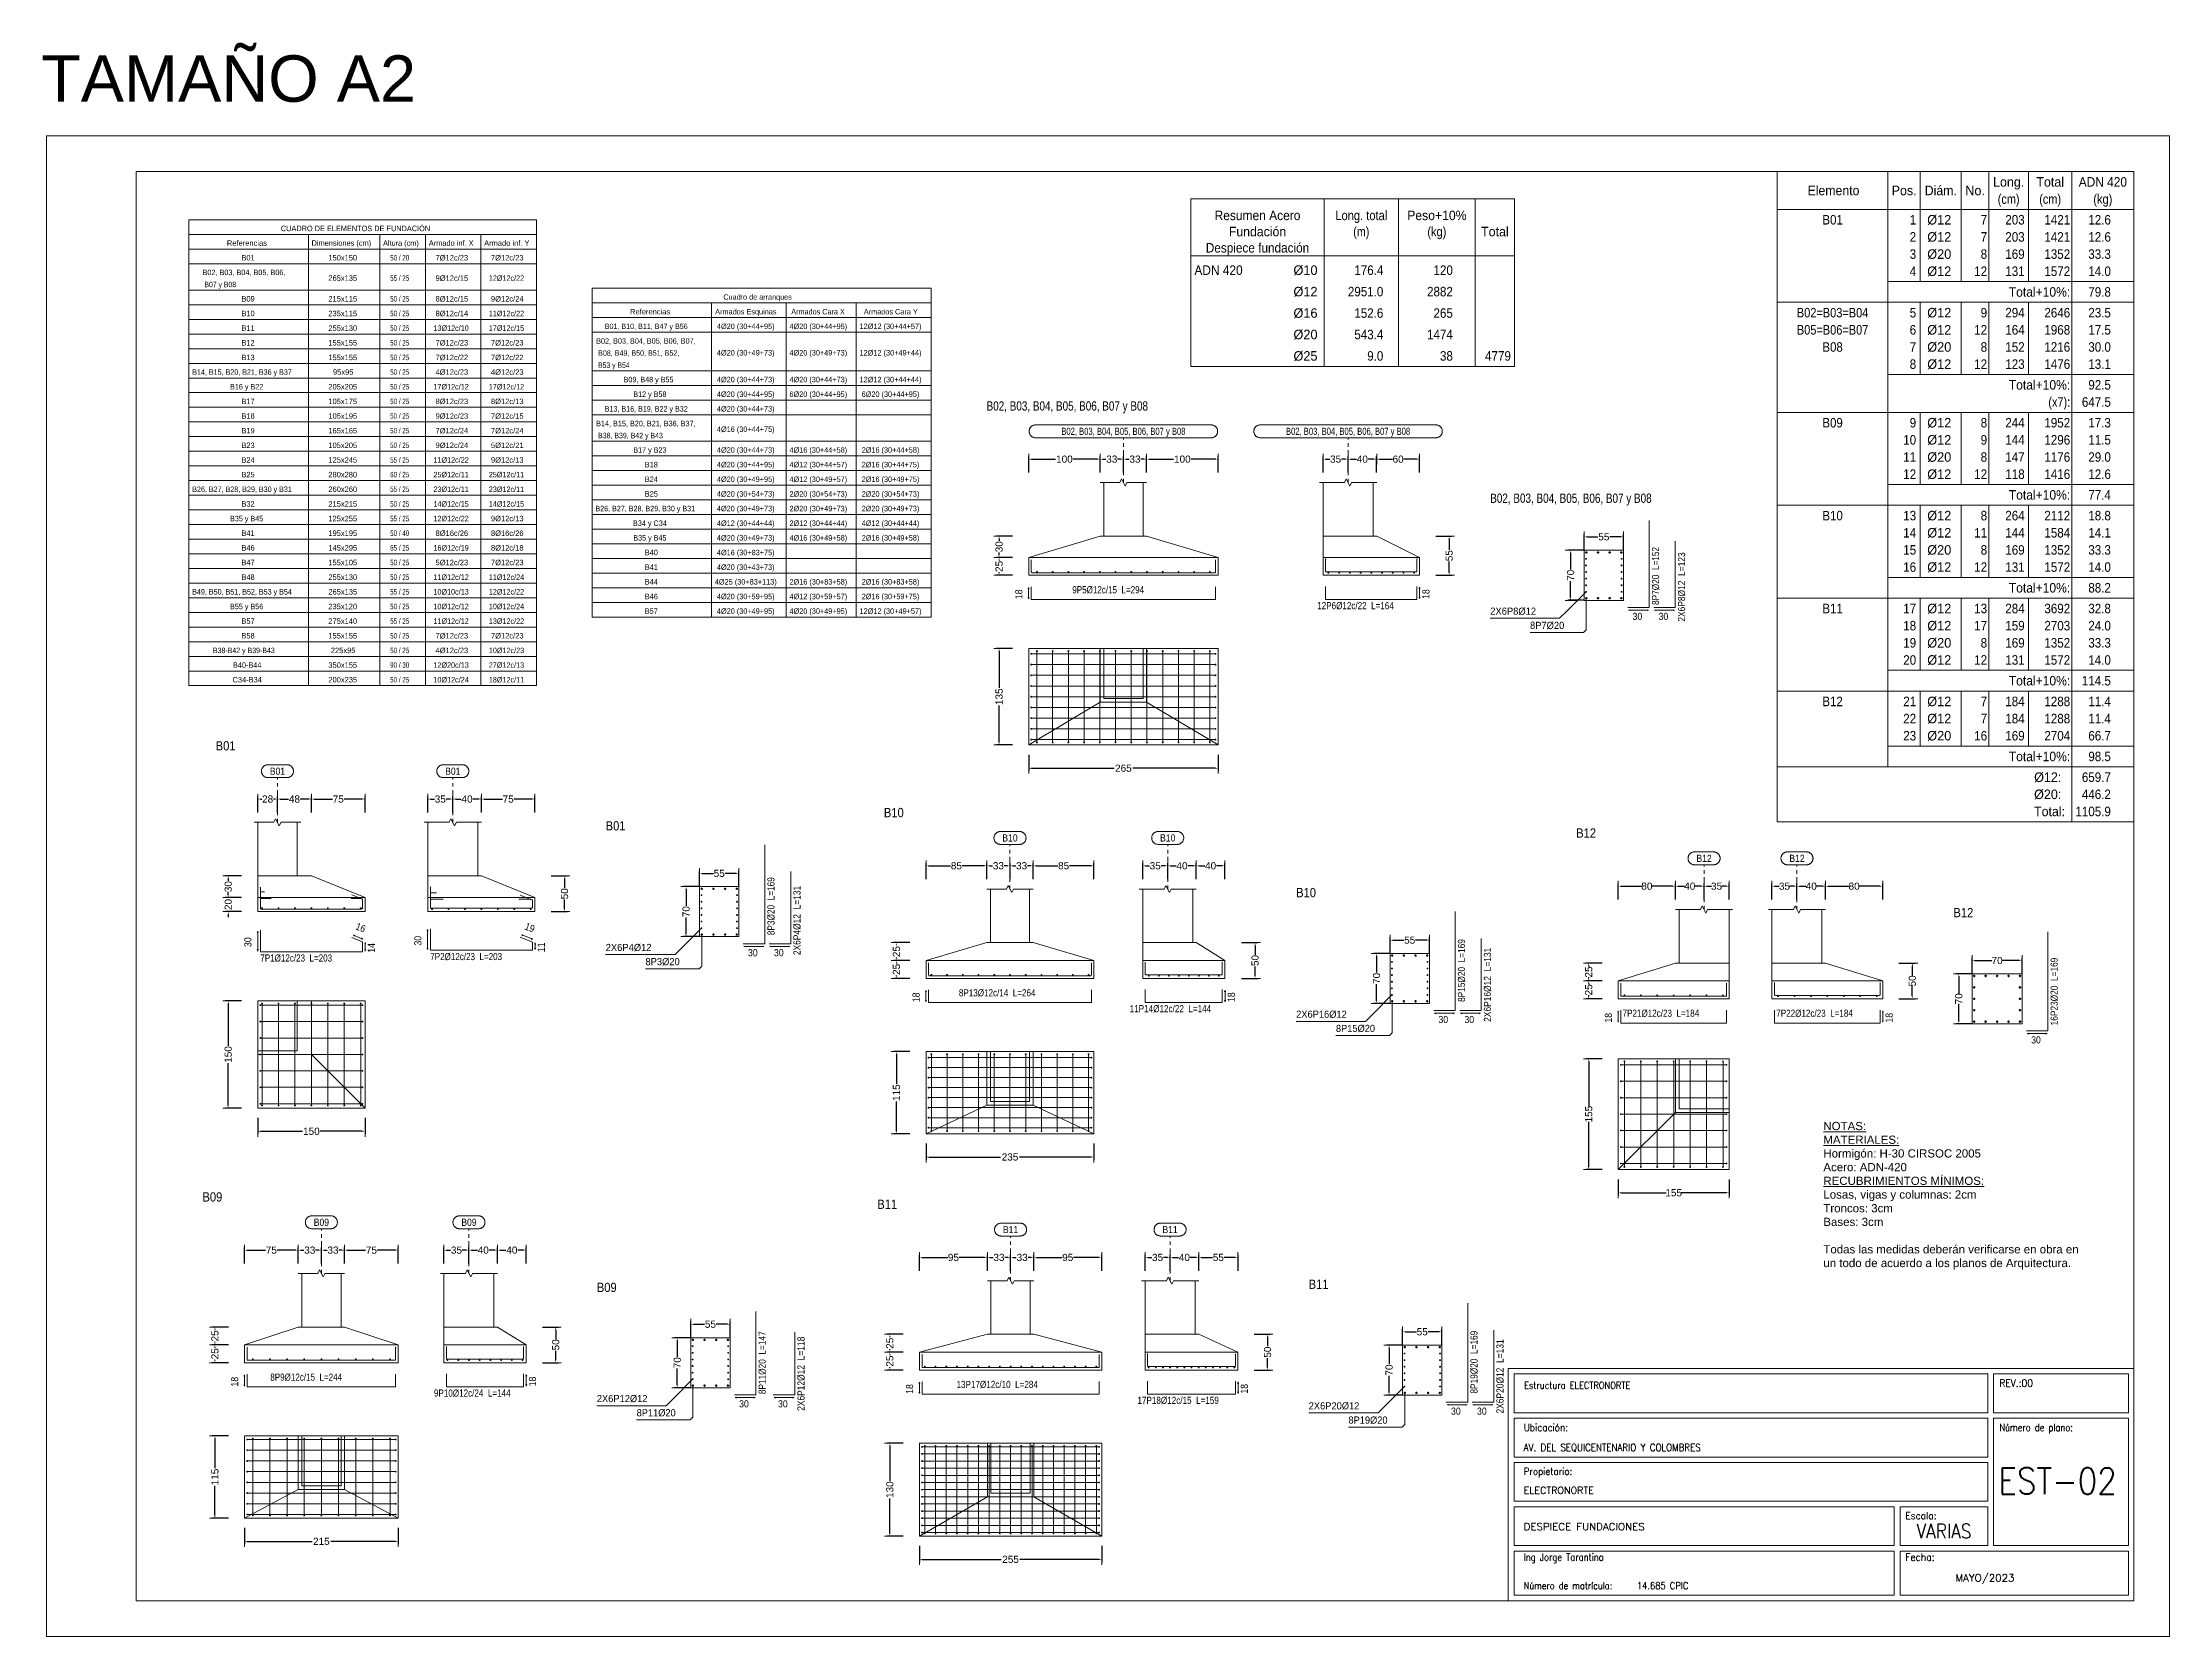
# Model space of a CAD drawing. Header units: millimetres. Extents: x 0 to 147, y 0 to 144.
# Drawn here: x 88 to 147.5, y 99.2 to 143.8 of the extents above; entities that cross this region are included whole.
import ezdxf
from ezdxf.enums import TextEntityAlignment as Align

# ---------------------------------------------------------------- set-up
doc = ezdxf.new("R2010")
doc.units = ezdxf.units.MM
doc.linetypes.add('CYPE_PUNTO', pattern=[0.075, 0, -0.075])
for name, color, linetype, lineweight in [('CIM_COTAS', 2, 'Continuous', 0), ('CIM_CUAD_ZAPATA', 1, 'Continuous', 9), ('CIM_CUADRO_ARRANQUE', 1, 'Continuous', 9), ('CIM_DIB_ARMADOS', 4, 'Continuous', 0), ('CIM_GEOMETRIA', 2, 'Continuous', 0), ('CIM_REFEREN', 2, 'Continuous', 0), ('CIM_TXT_ARMADOS', 3, 'Continuous', 0), ('CYPE', 7, 'Continuous', 0), ('RECUAD_LIMITES', 2, 'Continuous', 0), ('RECUAD_MARCO', 1, 'Continuous', 20), ('TABLAS', 1, 'Continuous', 0), ('TEXTO_TABLAS', 1, 'Continuous', 0)]:
    doc.layers.add(name, color=color, linetype=linetype, lineweight=lineweight)
doc.styles.add('CYPETXT', font='romans__.ttf', dxfattribs={"height": 0.2})
doc.styles.add('CYPETXT_0.3_romans', font='arial.ttf', dxfattribs={"height": 0.2})
doc.styles.add('CYPETXT_romans', font='arial.ttf', dxfattribs={"height": 0.2})
doc.dimstyles.new('cype_arrow', dxfattribs={"dimtxt": 0.18, "dimasz": 0.075, "dimexe": 0.075, "dimexo": 0.075, "dimgap": 0, "dimtad": 0, "dimdec": 4, "dimzin": 0, "dimdsep": 46, "dimtxsty": 'CYPETXT_0.3_romans', "dimcen": 0.09, "dimadec": 0, "dimazin": 0, "dimtfac": 1, "dimtdec": 4, "dimtofl": 0, "dimtmove": 2, "dimatfit": 3, "dimfxl": 1, "dimtolj": 1, "dimtzin": 0, "dimarcsym": 0})

msp = doc.modelspace()

# ---------------------------------------------------------------- texts
at = {"layer": 'CIM_COTAS', "style": 'CYPETXT_romans'}
for s, width, p in [('B02, B03, B04, B05, B06, B07 y B08', 0.763399, (118.2242, 132.89967)), ('B02, B03, B04, B05, B06, B07 y B08', 0.763399, (124.5112, 132.89967)), ('B01', 0.8592, (94.55286, 123.3871)), ('B01', 0.8592, (99.45886, 123.3871)), ('B10', 0.8592, (115.05073, 121.51893)), ('B10', 0.8592, (119.46423, 121.51893)), ('B12', 0.8592, (134.4722, 120.94792)), ('B12', 0.8592, (137.0722, 120.94792)), ('B09', 0.8592, (95.7822, 110.7621)), ('B09', 0.8592, (99.9117, 110.7621)), ('B11', 0.8592, (115.0672, 110.55804)), ('B11', 0.8592, (119.5307, 110.55804))]:
    msp.add_text(s, height=0.2, dxfattribs=dict(at, width=width)).set_placement(p, align=Align.MIDDLE_CENTER)
at = {"layer": 'CIM_CUAD_ZAPATA', "style": 'CYPETXT_romans'}
for s, height, width, p in [('CUADRO DE ELEMENTOS DE FUNDACIÓN', 0.1533333, 0.959227, (94.6472, 138.65443)), ('Referencias', 0.1533333, 0.898061, (93.1372, 138.24443)), ('Dimensiones (cm)', 0.1533333, 0.844301, (95.5072, 138.24443)), ('Altura (cm)', 0.1533333, 0.799624, (97.5072, 138.24443)), ('Armado inf. X', 0.1533333, 0.807921, (98.7872, 138.24443)), ('Armado inf. Y', 0.1533333, 0.814846, (100.3372, 138.24443)), ('B01', 0.153333, 0.840522, (93.5472, 137.83443)), ('150x150', 0.153333, 0.855978, (95.9772, 137.83443)), ('50 / 20', 0.153333, 0.652268, (97.7072, 137.83443)), ('7%%c12c/23', 0.153333, 0.820444, (98.9772, 137.83443)), ('7%%c12c/23', 0.153333, 0.820444, (100.5272, 137.83443)), ('B02, B03, B04, B05, B06,', 0.1533333, 0.76055, (92.4572, 137.42443)), (' B07 y B08', 0.153333, 0.716548, (92.4572, 137.08693)), ('265x135', 0.153333, 0.855978, (95.9772, 137.26443)), ('55 / 25', 0.153333, 0.652268, (97.7072, 137.26443)), ('9%%c12c/15', 0.153333, 0.820444, (98.9772, 137.26443)), ('12%%c12c/22', 0.1533333, 0.824057, (100.4672, 137.26443)), ('B09', 0.153333, 0.840522, (93.5472, 136.68443)), ('215x115', 0.153333, 0.855978, (95.9772, 136.68443)), ('50 / 25', 0.153333, 0.652268, (97.7072, 136.68443)), ('8%%c12c/15', 0.153333, 0.820444, (98.9772, 136.68443)), ('9%%c12c/24', 0.153333, 0.820444, (100.5272, 136.68443)), ('B10', 0.153333, 0.840522, (93.5472, 136.27443)), ('B11', 0.153333, 0.840522, (93.5472, 135.86443)), ('235x115', 0.153333, 0.855978, (95.9772, 136.27443)), ('255x130', 0.153333, 0.855978, (95.9772, 135.86443)), ('50 / 25', 0.153333, 0.652268, (97.7072, 136.27443)), ('50 / 25', 0.153333, 0.652268, (97.7072, 135.86443)), ('13%%c12c/10', 0.1533333, 0.824057, (98.9172, 135.86443)), ('8%%c12c/14', 0.153333, 0.820444, (98.9772, 136.27443)), ('11%%c12c/22', 0.1533333, 0.824057, (100.4672, 136.27443)), ('17%%c12c/15', 0.1533333, 0.824057, (100.4672, 135.86443)), ('B12', 0.153333, 0.840522, (93.5472, 135.45443)), ('155x155', 0.153333, 0.855978, (95.9772, 135.45443)), ('50 / 25', 0.153333, 0.652268, (97.7072, 135.45443)), ('7%%c12c/23', 0.153333, 0.820444, (98.9772, 135.45443)), ('7%%c12c/23', 0.153333, 0.820444, (100.5272, 135.45443)), ('B14, B15, B20, B21, B36 y B37', 0.1533333, 0.747088, (92.1672, 134.63443)), ('B13', 0.153333, 0.840522, (93.5472, 135.04443)), ('155x155', 0.153333, 0.855978, (95.9772, 135.04443)), ('95x95', 0.153333, 0.857077, (96.1072, 134.63443)), ('50 / 25', 0.153333, 0.652268, (97.7072, 135.04443)), ('50 / 25', 0.153333, 0.652268, (97.7072, 134.63443)), ('4%%c12c/23', 0.153333, 0.820444, (98.9772, 134.63443)), ('7%%c12c/22', 0.153333, 0.820444, (98.9772, 135.04443)), ('4%%c12c/23', 0.153333, 0.820444, (100.5272, 134.63443)), ('7%%c12c/22', 0.153333, 0.820444, (100.5272, 135.04443)), ('B16 y B22', 0.153333, 0.751136, (93.2272, 134.22443)), ('205x205', 0.153333, 0.855978, (95.9772, 134.22443)), ('50 / 25', 0.153333, 0.652268, (97.7072, 134.22443)), ('17%%c12c/12', 0.1533333, 0.824057, (98.9172, 134.22443)), ('17%%c12c/12', 0.1533333, 0.824057, (100.4672, 134.22443)), ('B17', 0.153333, 0.840522, (93.5472, 133.81443)), ('B18', 0.153333, 0.840522, (93.5472, 133.40443)), ('105x175', 0.153333, 0.855978, (95.9772, 133.81443)), ('105x195', 0.153333, 0.855978, (95.9772, 133.40443)), ('50 / 25', 0.153333, 0.652268, (97.7072, 133.81443)), ('50 / 25', 0.153333, 0.652268, (97.7072, 133.40443)), ('8%%c12c/23', 0.153333, 0.820444, (98.9772, 133.81443)), ('9%%c12c/23', 0.153333, 0.820444, (98.9772, 133.40443)), ('8%%c12c/13', 0.153333, 0.820444, (100.5272, 133.81443)), ('7%%c12c/15', 0.153333, 0.820444, (100.5272, 133.40443)), ('B19', 0.153333, 0.840522, (93.5472, 132.99443)), ('165x165', 0.153333, 0.855978, (95.9772, 132.99443)), ('50 / 25', 0.153333, 0.652268, (97.7072, 132.99443)), ('7%%c12c/24', 0.153333, 0.820444, (98.9772, 132.99443)), ('7%%c12c/24', 0.153333, 0.820444, (100.5272, 132.99443)), ('B23', 0.153333, 0.840522, (93.5472, 132.58443)), ('B24', 0.153333, 0.840522, (93.5472, 132.17443)), ('105x205', 0.153333, 0.855978, (95.9772, 132.58443)), ('125x245', 0.153333, 0.855978, (95.9772, 132.17443)), ('50 / 25', 0.153333, 0.652268, (97.7072, 132.58443)), ('55 / 25', 0.153333, 0.652268, (97.7072, 132.17443)), ('11%%c12c/22', 0.1533333, 0.824057, (98.9172, 132.17443)), ('9%%c12c/24', 0.153333, 0.820444, (98.9772, 132.58443)), ('5%%c12c/21', 0.153333, 0.820444, (100.5272, 132.58443)), ('9%%c12c/13', 0.153333, 0.820444, (100.5272, 132.17443)), ('B25', 0.153333, 0.840522, (93.5472, 131.76443)), ('280x280', 0.153333, 0.855978, (95.9772, 131.76443)), ('60 / 25', 0.153333, 0.652268, (97.7072, 131.76443)), ('25%%c12c/11', 0.1533333, 0.824057, (98.9172, 131.76443)), ('25%%c12c/11', 0.1533333, 0.824057, (100.4672, 131.76443)), ('B26, B27, B28, B29, B30 y B31', 0.1533333, 0.747088, (92.1672, 131.35443)), ('B32', 0.153333, 0.840522, (93.5472, 130.94443)), ('260x260', 0.153333, 0.855978, (95.9772, 131.35443)), ('215x215', 0.153333, 0.855978, (95.9772, 130.94443)), ('55 / 25', 0.153333, 0.652268, (97.7072, 131.35443)), ('50 / 25', 0.153333, 0.652268, (97.7072, 130.94443)), ('23%%c12c/11', 0.1533333, 0.824057, (98.9172, 131.35443)), ('14%%c12c/15', 0.1533333, 0.824057, (98.9172, 130.94443)), ('23%%c12c/11', 0.1533333, 0.824057, (100.4672, 131.35443)), ('14%%c12c/15', 0.1533333, 0.824057, (100.4672, 130.94443)), ('B35 y B45', 0.153333, 0.751136, (93.2272, 130.53443)), ('125x255', 0.153333, 0.855978, (95.9772, 130.53443)), ('55 / 25', 0.153333, 0.652268, (97.7072, 130.53443)), ('12%%c12c/22', 0.1533333, 0.824057, (98.9172, 130.53443)), ('9%%c12c/13', 0.153333, 0.820444, (100.5272, 130.53443)), ('B41', 0.153333, 0.840522, (93.5472, 130.12443)), ('195x195', 0.153333, 0.855978, (95.9772, 130.12443)), ('50 / 40', 0.153333, 0.652268, (97.7072, 130.12443)), ('8%%c16c/26', 0.153333, 0.820444, (98.9772, 130.12443)), ('8%%c16c/26', 0.153333, 0.820444, (100.5272, 130.12443)), ('B46', 0.153333, 0.840522, (93.5472, 129.71443)), ('B47', 0.153333, 0.840522, (93.5472, 129.30443)), ('145x295', 0.153333, 0.855978, (95.9772, 129.71443)), ('155x105', 0.153333, 0.855978, (95.9772, 129.30443)), ('50 / 25', 0.153333, 0.652268, (97.7072, 129.30443)), ('65 / 25', 0.153333, 0.652268, (97.7072, 129.71443)), ('16%%c12c/19', 0.1533333, 0.824057, (98.9172, 129.71443)), ('5%%c12c/23', 0.153333, 0.820444, (98.9772, 129.30443)), ('8%%c12c/18', 0.153333, 0.820444, (100.5272, 129.71443)), ('7%%c12c/23', 0.153333, 0.820444, (100.5272, 129.30443)), ('B48', 0.153333, 0.840522, (93.5472, 128.89443)), ('255x130', 0.153333, 0.855978, (95.9772, 128.89443)), ('50 / 25', 0.153333, 0.652268, (97.7072, 128.89443)), ('11%%c12c/12', 0.1533333, 0.824057, (98.9172, 128.89443)), ('11%%c12c/24', 0.1533333, 0.824057, (100.4672, 128.89443)), ('B49, B50, B51, B52, B53 y B54', 0.1533333, 0.747088, (92.1672, 128.48443)), ('B55 y B56', 0.153333, 0.751136, (93.2272, 128.07443)), ('265x135', 0.153333, 0.855978, (95.9772, 128.48443)), ('235x120', 0.153333, 0.855978, (95.9772, 128.07443)), ('55 / 25', 0.153333, 0.652268, (97.7072, 128.48443)), ('50 / 25', 0.153333, 0.652268, (97.7072, 128.07443)), ('10%%c10c/13', 0.1533333, 0.824057, (98.9172, 128.48443)), ('10%%c12c/12', 0.1533333, 0.824057, (98.9172, 128.07443)), ('12%%c12c/22', 0.1533333, 0.824057, (100.4672, 128.48443)), ('10%%c12c/24', 0.1533333, 0.824057, (100.4672, 128.07443)), ('B57', 0.153333, 0.840522, (93.5472, 127.66443)), ('275x140', 0.153333, 0.855978, (95.9772, 127.66443)), ('55 / 25', 0.153333, 0.652268, (97.7072, 127.66443)), ('11%%c12c/12', 0.1533333, 0.824057, (98.9172, 127.66443)), ('13%%c12c/22', 0.1533333, 0.824057, (100.4672, 127.66443)), ('B38-B42 y B39-B43', 0.1533333, 0.731839, (92.7472, 126.84443)), ('B58', 0.153333, 0.840522, (93.5472, 127.25443)), ('155x155', 0.153333, 0.855978, (95.9772, 127.25443)), ('225x95', 0.153333, 0.856434, (96.0472, 126.84443)), ('50 / 25', 0.153333, 0.652268, (97.7072, 127.25443)), ('50 / 25', 0.153333, 0.652268, (97.7072, 126.84443)), ('4%%c12c/23', 0.153333, 0.820444, (98.9772, 126.84443)), ('7%%c12c/23', 0.153333, 0.820444, (98.9772, 127.25443)), ('10%%c12c/23', 0.1533333, 0.824057, (100.4672, 126.84443)), ('7%%c12c/23', 0.153333, 0.820444, (100.5272, 127.25443)), ('B40-B44', 0.153333, 0.76551, (93.3072, 126.43443)), ('350x155', 0.153333, 0.855978, (95.9772, 126.43443)), ('90 / 30', 0.153333, 0.652268, (97.7072, 126.43443)), ('12%%c20c/13', 0.1533333, 0.824057, (98.9172, 126.43443)), ('27%%c12c/13', 0.1533333, 0.824057, (100.4672, 126.43443)), ('C34-B34', 0.153333, 0.775299, (93.2972, 126.02443)), ('200x235', 0.153333, 0.855978, (95.9772, 126.02443)), ('50 / 25', 0.153333, 0.652268, (97.7072, 126.02443)), ('10%%c12c/24', 0.1533333, 0.824057, (98.9172, 126.02443)), ('18%%c12c/11', 0.1533333, 0.824057, (100.4672, 126.02443))]:
    msp.add_text(s, height=height, dxfattribs=dict(at, width=width)).set_placement(p, align=Align.TOP_LEFT)
at = {"layer": 'CIM_CUADRO_ARRANQUE', "style": 'CYPETXT_romans'}
for s, height, width, p in [('Referencias', 0.1533333, 0.898061, (104.4207, 136.32443)), ('Armados Esquinas', 0.1533333, 0.873855, (106.8007, 136.32443)), ('Cuadro de arranques', 0.1533333, 0.826012, (107.0307, 136.73443)), ('Armados Cara X', 0.1533333, 0.826558, (108.9307, 136.32443)), ('Armados Cara Y', 0.1533333, 0.832507, (110.9607, 136.32443)), ('B01, B10, B11, B47 y B56', 0.1533333, 0.747487, (103.7107, 135.91443)), ('4%%c20 (30+44+95)', 0.1533333, 0.796883, (106.8507, 135.91443)), ('4%%c20 (30+44+95)', 0.1533333, 0.796883, (108.8807, 135.91443)), ('12%%c12 (30+44+57)', 0.1533333, 0.800378, (110.8407, 135.91443)), ('B02, B03, B04, B05, B06, B07,', 0.1533333, 0.75788, (103.4707, 135.50443)), (' B08, B49, B50, B51, B52,', 0.1533333, 0.74511, (103.4707, 135.16693)), ('4%%c20 (30+49+73)', 0.1533333, 0.796883, (106.8507, 135.17443)), ('4%%c20 (30+49+73)', 0.1533333, 0.796883, (108.8807, 135.17443)), ('12%%c12 (30+49+44)', 0.1533333, 0.800378, (110.8407, 135.17443)), (' B53 y B54', 0.153333, 0.716548, (103.4707, 134.82943)), ('B09, B48 y B55', 0.1533333, 0.749096, (104.2407, 134.42443)), ('B12 y B58', 0.153333, 0.751136, (104.5107, 134.01443)), ('4%%c20 (30+44+73)', 0.1533333, 0.796883, (106.8507, 134.42443)), ('4%%c20 (30+44+95)', 0.1533333, 0.796883, (106.8507, 134.01443)), ('4%%c20 (30+44+73)', 0.1533333, 0.796883, (108.8807, 134.42443)), ('6%%c20 (30+44+95)', 0.1533333, 0.796883, (108.8807, 134.01443)), ('12%%c12 (30+44+44)', 0.1533333, 0.800378, (110.8407, 134.42443)), ('6%%c20 (30+44+95)', 0.1533333, 0.796883, (110.9007, 134.01443)), ('B13, B16, B19, B22 y B32', 0.1533333, 0.747487, (103.7107, 133.60443)), ('4%%c20 (30+44+73)', 0.1533333, 0.796883, (106.8507, 133.60443)), ('B14, B15, B20, B21, B36, B37,', 0.1533333, 0.75788, (103.4707, 133.19443)), (' B38, B39, B42 y B43', 0.1533333, 0.730238, (103.4707, 132.85693)), ('4%%c16 (30+44+75)', 0.1533333, 0.796883, (106.8507, 133.03443)), ('B17 y B23', 0.153333, 0.751136, (104.5107, 132.45443)), ('4%%c20 (30+44+73)', 0.1533333, 0.796883, (106.8507, 132.45443)), ('4%%c16 (30+44+58)', 0.1533333, 0.796883, (108.8807, 132.45443)), ('2%%c16 (30+44+58)', 0.1533333, 0.796883, (110.9007, 132.45443)), ('B18', 0.153333, 0.840522, (104.8307, 132.04443)), ('B24', 0.153333, 0.840522, (104.8307, 131.63443)), ('4%%c20 (30+44+95)', 0.1533333, 0.796883, (106.8507, 132.04443)), ('4%%c20 (30+49+95)', 0.1533333, 0.796883, (106.8507, 131.63443)), ('4%%c12 (30+44+57)', 0.1533333, 0.796883, (108.8807, 132.04443)), ('4%%c12 (30+49+57)', 0.1533333, 0.796883, (108.8807, 131.63443)), ('2%%c16 (30+44+75)', 0.1533333, 0.796883, (110.9007, 132.04443)), ('2%%c16 (30+49+75)', 0.1533333, 0.796883, (110.9007, 131.63443)), ('B25', 0.153333, 0.840522, (104.8307, 131.22443)), ('4%%c20 (30+54+73)', 0.1533333, 0.796883, (106.8507, 131.22443)), ('2%%c20 (30+54+73)', 0.1533333, 0.796883, (108.8807, 131.22443)), ('2%%c20 (30+54+73)', 0.1533333, 0.796883, (110.9007, 131.22443)), ('B26, B27, B28, B29, B30 y B31', 0.1533333, 0.747088, (103.4507, 130.81443)), ('B34 y C34', 0.153333, 0.759247, (104.5007, 130.40443)), ('4%%c20 (30+49+73)', 0.1533333, 0.796883, (106.8507, 130.81443)), ('4%%c12 (30+44+44)', 0.1533333, 0.796883, (106.8507, 130.40443)), ('2%%c20 (30+49+73)', 0.1533333, 0.796883, (108.8807, 130.81443)), ('2%%c12 (30+44+44)', 0.1533333, 0.796883, (108.8807, 130.40443)), ('4%%c12 (30+44+44)', 0.1533333, 0.796883, (110.9007, 130.40443)), ('2%%c20 (30+49+73)', 0.1533333, 0.796883, (110.9007, 130.81443)), ('B35 y B45', 0.153333, 0.751136, (104.5107, 129.99443)), ('4%%c20 (30+49+73)', 0.1533333, 0.796883, (106.8507, 129.99443)), ('4%%c16 (30+49+58)', 0.1533333, 0.796883, (108.8807, 129.99443)), ('2%%c16 (30+49+58)', 0.1533333, 0.796883, (110.9007, 129.99443)), ('B40', 0.153333, 0.840522, (104.8307, 129.58443)), ('B41', 0.153333, 0.840522, (104.8307, 129.17443)), ('4%%c16 (30+83+75)', 0.1533333, 0.796883, (106.8507, 129.58443)), ('4%%c20 (30+43+73)', 0.1533333, 0.796883, (106.8507, 129.17443)), ('B44', 0.153333, 0.840522, (104.8307, 128.76443)), ('4%%c25 (30+83+113)', 0.1533333, 0.800378, (106.7907, 128.76443)), ('2%%c16 (30+83+58)', 0.1533333, 0.796883, (108.8807, 128.76443)), ('2%%c16 (30+83+58)', 0.1533333, 0.796883, (110.9007, 128.76443)), ('B46', 0.153333, 0.840522, (104.8307, 128.35443)), ('4%%c20 (30+59+95)', 0.1533333, 0.796883, (106.8507, 128.35443)), ('4%%c12 (30+59+57)', 0.1533333, 0.796883, (108.8807, 128.35443)), ('2%%c16 (30+59+75)', 0.1533333, 0.796883, (110.9007, 128.35443)), ('B57', 0.153333, 0.840522, (104.8307, 127.94443)), ('4%%c20 (30+49+95)', 0.1533333, 0.796883, (106.8507, 127.94443)), ('4%%c20 (30+49+95)', 0.1533333, 0.796883, (108.8807, 127.94443)), ('12%%c12 (30+49+57)', 0.1533333, 0.800378, (110.8407, 127.94443))]:
    msp.add_text(s, height=height, dxfattribs=dict(at, width=width)).set_placement(p, align=Align.TOP_LEFT)
at = {"layer": 'CIM_REFEREN', "style": 'CYPETXT_romans'}
for s, width, p in [('B02, B03, B04, B05, B06, B07 y B08', 0.763399, (114.3962, 133.73967)), ('B01', 0.8592, (92.82486, 124.2271)), ('B10', 0.8592, (111.52273, 122.35893)), ('B12', 0.8592, (130.8942, 121.78792)), ('B09', 0.8592, (92.4542, 111.6021)), ('B11', 0.8592, (111.3392, 111.39804))]:
    msp.add_text(s, height=0.26, dxfattribs=dict(at, width=width)).set_placement(p, align=Align.TOP_LEFT)
at = {"layer": 'CIM_REFEREN', "insert": (87.93873, 143.4216), "char_height": 1.3, "attachment_point": 1, "style": 'CYPETXT_romans'}
msp.add_mtext_dynamic_manual_height_columns('TAMAÑO A2', width=10.890341, gutter_width=12.5, heights=[0], dxfattribs=at)
at = {"layer": 'CIM_TXT_ARMADOS', "style": 'CYPETXT_romans'}
for s, width, p in [('B02, B03, B04, B05, B06, B07 y B08', 0.763399, (128.4892, 131.15717)), ('B01', 0.8592, (103.73686, 121.9881)), ('B10', 0.8592, (123.05773, 120.11993)), ('B12', 0.8592, (141.4502, 119.55942)), ('B09', 0.8592, (103.4897, 109.0696)), ('B11', 0.8592, (123.4087, 109.15904))]:
    msp.add_text(s, height=0.26, dxfattribs=dict(at, width=width)).set_placement(p, align=Align.TOP_LEFT)
for s, rotation, width, p in [('8P7%%c20  L=152', 90, 0.82542, (133.21474, 128.04017)), ('2X6P8%%c12  L=123', 90, 0.841681, (133.94174, 127.57117)), ('18', 90, 0.872274, (115.3962, 128.20267)), ('18', 90, 0.872274, (126.7892, 128.20767)), ('8P3%%c20  L=169', 90, 0.82542, (108.46241, 118.7976)), ('2X6P4%%c12  L=131', 90, 0.841681, (109.18941, 118.2386)), ('16', 338.1989152, 0.872274, (96.71882, 118.9674)), ('19', 338.1989152, 0.872274, (101.45168, 118.9674)), ('30', 90, 0.872274, (93.82486, 118.46608)), ('14', 90, 0.872274, (97.28086, 118.3057)), ('30', 90, 0.872274, (98.58086, 118.50667)), ('11', 90, 0.872274, (102.03686, 118.32137)), ('8P15%%c20  L=169', 90, 0.828687, (127.78328, 116.92943)), ('2X6P16%%c12  L=131', 90, 0.843553, (128.51028, 116.37043)), ('16P23%%c20  L=169', 90, 0.831528, (144.36845, 116.27442)), ('18', 90, 0.872274, (112.52273, 116.92193)), ('18', 90, 0.872274, (121.34223, 116.92693)), ('18', 90, 0.872274, (131.8942, 116.35092)), ('18', 90, 0.872274, (139.7502, 116.35092)), ('8P11%%c20  L=147', 90, 0.828687, (108.21525, 105.9526)), ('2X6P12%%c12  L=118', 90, 0.843553, (109.30225, 105.4836)), ('8P19%%c20  L=169', 90, 0.828687, (128.13425, 105.96854)), ('2X6P20%%c12  L=131', 90, 0.843553, (128.86125, 105.40954)), ('18', 90, 0.872274, (93.4542, 106.1651)), ('18', 90, 0.872274, (101.7897, 106.1701)), ('18', 90, 0.872274, (112.3392, 105.96104)), ('18', 90, 0.872274, (121.7087, 105.96604))]:
    msp.add_text(s, height=0.2, rotation=rotation, dxfattribs=dict(at, width=width)).set_placement(p)
for s, width, p in [('9P5%%c12c/15  L=294', 0.805689, (116.7947, 128.36567)), ('12P6%%c12c/22  L=164', 0.809319, (123.6477, 127.92067)), ('2X6P8%%c12', 0.938815, (128.4892, 127.76627)), ('8P7%%c20', 0.935124, (129.60274, 127.36867)), ('30', 0.872274, (132.47174, 127.61867)), ('30', 0.872274, (133.19874, 127.61867)), ('2X6P4%%c12', 0.938815, (103.73686, 118.3537)), ('7P1%%c12c/23  L=203', 0.805689, (94.07336, 118.05908)), ('7P2%%c12c/23  L=203', 0.805689, (98.82936, 118.09967)), ('8P3%%c20', 0.935124, (104.85041, 117.9561)), ('30', 0.872274, (107.71941, 118.2061)), ('30', 0.872274, (108.44641, 118.2061)), ('8P13%%c12c/14  L=264', 0.809319, (113.62123, 117.08493)), ('11P14%%c12c/22  L=144', 0.812574, (118.40073, 116.63993)), ('2X6P16%%c12', 0.93154, (123.05773, 116.48553)), ('7P21%%c12c/23  L=184', 0.809319, (132.1927, 116.51392)), ('7P22%%c12c/23  L=184', 0.809319, (136.4927, 116.51392)), ('8P15%%c20', 0.92633, (124.17128, 116.08793)), ('30', 0.872274, (127.04028, 116.33793)), ('30', 0.872274, (127.76728, 116.33793)), ('30', 0.872274, (143.62545, 115.76692)), ('8P9%%c12c/15  L=244', 0.805689, (94.3527, 106.3281)), ('9P10%%c12c/24  L=144', 0.809319, (98.9322, 105.8831)), ('13P17%%c12c/10  L=284', 0.812574, (113.5537, 106.12404)), ('2X6P12%%c12', 0.93154, (103.4897, 105.7287)), ('8P11%%c20', 0.92633, (104.60325, 105.3311)), ('30', 0.872274, (107.47225, 105.5811)), ('30', 0.872274, (108.55925, 105.5811)), ('17P18%%c12c/15  L=159', 0.812574, (118.6172, 105.67904)), ('2X6P20%%c12', 0.93154, (123.4087, 105.52463)), ('30', 0.872274, (127.39125, 105.37704)), ('30', 0.872274, (128.11825, 105.37704)), ('8P19%%c20', 0.92633, (124.52225, 105.12704))]:
    msp.add_text(s, height=0.2, dxfattribs=dict(at, width=width)).set_placement(p)
at = {"layer": 'CYPE', "color": 5, "style": 'CYPETXT'}
for s, width, p in [('Estructura ELECTRONORTE', 0.842437, (129.435, 106.1)), ('AV. DEL SEQUICENTENARIO Y COLOMBRES', 0.887423, (129.425, 104.36)), ('ELECTRONORTE', 0.974409, (129.425, 103.16)), ('DESPIECE FUNDACIONES', 1.047361, (129.425, 102.14563)), ('Ing Jorge Tarantino', 0.851105, (129.425, 101.29)), ('14.685 CPIC', 0.851936, (132.595, 100.49)), ('MAYO/2023', 1.047361, (141.505, 100.71))]:
    msp.add_text(s, height=0.2, dxfattribs=dict(at, width=width)).set_placement(p)
at = {"layer": 'CYPE', "color": 4, "style": 'CYPETXT'}
for s, width, p in [('REV.:00', 0.927655, (142.735, 106.16)), ('Ubicación:', 0.90604, (129.425, 104.92)), ('Número de plano:', 0.844847, (142.735, 104.92)), ('Propietario:', 0.885908, (129.425, 103.69)), ('Escala:', 0.925891, (140.105, 102.45)), ('Fecha:', 0.933698, (140.105, 101.29)), ('Número de matrícula:', 0.83516, (129.425, 100.49))]:
    msp.add_text(s, height=0.2, dxfattribs=dict(at, width=width)).set_placement(p)
at = {"layer": 'CYPE', "color": 5, "style": 'CYPETXT'}
for s, height, width, p in [('EST-02', 0.733333, 0.872274, (144.365, 103.15667)), ('VARIAS', 0.4, 0.869965, (141.185, 101.92))]:
    msp.add_text(s, height=height, dxfattribs=dict(at, width=width)).set_placement(p, align=Align.CENTER)
at = {"layer": 'TABLAS', "insert": (137.8102, 113.57158), "char_height": 0.23, "attachment_point": 1, "style": 'CYPETXT_romans'}
msp.add_mtext_dynamic_manual_height_columns('{\\LNOTAS:\\PMATERIALES:\\P}Hormigón: H-30 CIRSOC 2005\\PAcero: ADN-420\\P{\\LRECUBRIMIENTOS MÍNIMOS:\\P}Losas, vigas y columnas: 2cm\\PTroncos: 3cm\\PBases: 3cm\\P\\PTodas las medidas deberán verificarse en obra en un todo de acuerdo a los planos de Arquitectura.', width=7.4812427, gutter_width=0.9, heights=[0], dxfattribs=at)
at = {"layer": 'TEXTO_TABLAS', "style": 'CYPETXT_romans'}
for s, height, width, p in [('Long.', 0.266667, 0.9375, (142.995, 139.88)), ('Total', 0.266667, 0.935673, (144.157, 139.88)), ('ADN 420', 0.266667, 0.893197, (145.631, 139.88)), ('Elemento', 0.266667, 0.923378, (138.094, 139.64)), ('Pos.', 0.266667, 0.930268, (140.071, 139.64)), ('Diám.', 0.266667, 0.924488, (141.097, 139.64)), ('No.', 0.266667, 0.948905, (142.057, 139.64)), ('(cm)', 0.266667, 0.819001, (142.995, 139.4)), ('(cm)', 0.266667, 0.819001, (144.157, 139.4)), ('(kg)', 0.266667, 0.827954, (145.631, 139.4)), ('Resumen Acero', 0.2666667, 0.899775, (121.9772, 138.94275)), ('Long. total', 0.2666667, 0.834718, (124.8812, 138.94275)), ('Peso+10%', 0.266667, 0.916489, (126.9952, 138.94275)), ('B01', 0.266667, 0.8592, (138.069, 138.82)), ('Despiece fundación', 0.2666667, 0.88412, (121.9772, 138.03608)), ('Fundación', 0.266667, 0.921777, (121.9772, 138.48941)), ('(m)', 0.266667, 0.805297, (124.8812, 138.48941)), ('(kg)', 0.266667, 0.827954, (126.9952, 138.48941)), ('Total', 0.266667, 0.935673, (128.6192, 138.48941)), ('B02=B03=B04', 0.2666667, 0.825537, (138.069, 136.22)), ('B05=B06=B07', 0.2666667, 0.825537, (138.069, 135.74)), ('B08', 0.266667, 0.8592, (138.069, 135.26)), ('B09', 0.266667, 0.8592, (138.069, 133.14)), ('B10', 0.266667, 0.8592, (138.069, 130.54)), ('B11', 0.266667, 0.8592, (138.069, 127.94)), ('B12', 0.266667, 0.8592, (138.069, 125.34))]:
    msp.add_text(s, height=height, dxfattribs=dict(at, width=width)).set_placement(p, align=Align.MIDDLE_CENTER)
for s, height, width, p in [('1', 0.26667, 0.872274, (140.407, 138.82)), ('7', 0.26667, 0.872274, (142.393, 138.82)), ('203', 0.266667, 0.872274, (143.443, 138.82)), ('1421', 0.266667, 0.872274, (144.717, 138.82)), ('12.6', 0.266667, 0.869308, (145.855, 138.82)), ('2', 0.26667, 0.872274, (140.407, 138.34)), ('7', 0.26667, 0.872274, (142.393, 138.34)), ('203', 0.266667, 0.872274, (143.443, 138.34)), ('1421', 0.266667, 0.872274, (144.717, 138.34)), ('12.6', 0.266667, 0.869308, (145.855, 138.34)), ('176.4', 0.266667, 0.869965, (125.4972, 137.40941)), ('120', 0.266667, 0.872274, (127.4432, 137.40941)), ('4', 0.26667, 0.872274, (140.407, 137.38)), ('3', 0.26667, 0.872274, (140.407, 137.86)), ('12', 0.266667, 0.872274, (142.393, 137.38)), ('8', 0.26667, 0.872274, (142.393, 137.86)), ('169', 0.266667, 0.872274, (143.443, 137.86)), ('131', 0.266667, 0.872274, (143.443, 137.38)), ('1352', 0.266667, 0.872274, (144.717, 137.86)), ('1572', 0.266667, 0.872274, (144.717, 137.38)), ('33.3', 0.266667, 0.869308, (145.855, 137.86)), ('14.0', 0.266667, 0.869308, (145.855, 137.38)), ('2951.0', 0.266667, 0.870384, (125.4972, 136.80941)), ('2882', 0.266667, 0.872274, (127.4432, 136.80941)), ('Total+10%:', 0.266667, 0.906671, (144.717, 136.8)), ('79.8', 0.266667, 0.869308, (145.855, 136.8)), ('152.6', 0.266667, 0.869965, (125.4972, 136.20941)), ('265', 0.266667, 0.872274, (127.4432, 136.20941)), ('5', 0.26667, 0.872274, (140.407, 136.22)), ('9', 0.26667, 0.872274, (142.393, 136.22)), ('294', 0.266667, 0.872274, (143.443, 136.22)), ('2646', 0.266667, 0.872274, (144.717, 136.22)), ('23.5', 0.266667, 0.869308, (145.855, 136.22)), ('543.4', 0.266667, 0.869965, (125.4972, 135.60941)), ('1474', 0.266667, 0.872274, (127.4432, 135.60941)), ('6', 0.26667, 0.872274, (140.407, 135.74)), ('12', 0.266667, 0.872274, (142.393, 135.74)), ('164', 0.266667, 0.872274, (143.443, 135.74)), ('1968', 0.266667, 0.872274, (144.717, 135.74)), ('17.5', 0.266667, 0.869308, (145.855, 135.74)), ('9.0', 0.266667, 0.868127, (125.4972, 135.00941)), ('38', 0.266667, 0.872274, (127.4432, 135.00941)), ('4779', 0.266667, 0.872274, (129.0672, 135.00941)), ('7', 0.26667, 0.872274, (140.407, 135.26)), ('8', 0.26667, 0.872274, (142.393, 135.26)), ('152', 0.266667, 0.872274, (143.443, 135.26)), ('1216', 0.266667, 0.872274, (144.717, 135.26)), ('30.0', 0.266667, 0.869308, (145.855, 135.26)), ('8', 0.26667, 0.872274, (140.407, 134.78)), ('12', 0.266667, 0.872274, (142.393, 134.78)), ('123', 0.266667, 0.872274, (143.443, 134.78)), ('1476', 0.266667, 0.872274, (144.717, 134.78)), ('13.1', 0.266667, 0.869308, (145.855, 134.78)), ('Total+10%:', 0.266667, 0.906671, (144.717, 134.2)), ('92.5', 0.266667, 0.869308, (145.855, 134.2)), ('(x7):', 0.266667, 0.820506, (144.717, 133.72)), ('647.5', 0.266667, 0.869965, (145.855, 133.72)), ('10', 0.266667, 0.872274, (140.407, 132.66)), ('9', 0.26667, 0.872274, (140.407, 133.14)), ('8', 0.26667, 0.872274, (142.393, 133.14)), ('9', 0.26667, 0.872274, (142.393, 132.66)), ('244', 0.266667, 0.872274, (143.443, 133.14)), ('144', 0.266667, 0.872274, (143.443, 132.66)), ('1952', 0.266667, 0.872274, (144.717, 133.14)), ('1296', 0.266667, 0.872274, (144.717, 132.66)), ('17.3', 0.266667, 0.869308, (145.855, 133.14)), ('11.5', 0.266667, 0.869308, (145.855, 132.66)), ('11', 0.266667, 0.872274, (140.407, 132.18)), ('8', 0.26667, 0.872274, (142.393, 132.18)), ('147', 0.266667, 0.872274, (143.443, 132.18)), ('1176', 0.266667, 0.872274, (144.717, 132.18)), ('29.0', 0.266667, 0.869308, (145.855, 132.18)), ('12', 0.266667, 0.872274, (140.407, 131.7)), ('12', 0.266667, 0.872274, (142.393, 131.7)), ('118', 0.266667, 0.872274, (143.443, 131.7)), ('1416', 0.266667, 0.872274, (144.717, 131.7)), ('12.6', 0.266667, 0.869308, (145.855, 131.7)), ('Total+10%:', 0.266667, 0.906671, (144.717, 131.12)), ('77.4', 0.266667, 0.869308, (145.855, 131.12)), ('13', 0.266667, 0.872274, (140.407, 130.54)), ('8', 0.26667, 0.872274, (142.393, 130.54)), ('264', 0.266667, 0.872274, (143.443, 130.54)), ('2112', 0.266667, 0.872274, (144.717, 130.54)), ('18.8', 0.266667, 0.869308, (145.855, 130.54)), ('14', 0.266667, 0.872274, (140.407, 130.06)), ('11', 0.266667, 0.872274, (142.393, 130.06)), ('144', 0.266667, 0.872274, (143.443, 130.06)), ('1584', 0.266667, 0.872274, (144.717, 130.06)), ('14.1', 0.266667, 0.869308, (145.855, 130.06)), ('15', 0.266667, 0.872274, (140.407, 129.58)), ('16', 0.266667, 0.872274, (140.407, 129.1)), ('12', 0.266667, 0.872274, (142.393, 129.1)), ('8', 0.26667, 0.872274, (142.393, 129.58)), ('169', 0.266667, 0.872274, (143.443, 129.58)), ('131', 0.266667, 0.872274, (143.443, 129.1)), ('1352', 0.266667, 0.872274, (144.717, 129.58)), ('1572', 0.266667, 0.872274, (144.717, 129.1)), ('33.3', 0.266667, 0.869308, (145.855, 129.58)), ('14.0', 0.266667, 0.869308, (145.855, 129.1)), ('Total+10%:', 0.266667, 0.906671, (144.717, 128.52)), ('88.2', 0.266667, 0.869308, (145.855, 128.52)), ('17', 0.266667, 0.872274, (140.407, 127.94)), ('13', 0.266667, 0.872274, (142.393, 127.94)), ('284', 0.266667, 0.872274, (143.443, 127.94)), ('3692', 0.266667, 0.872274, (144.717, 127.94)), ('32.8', 0.266667, 0.869308, (145.855, 127.94)), ('18', 0.266667, 0.872274, (140.407, 127.46)), ('17', 0.266667, 0.872274, (142.393, 127.46)), ('159', 0.266667, 0.872274, (143.443, 127.46)), ('2703', 0.266667, 0.872274, (144.717, 127.46)), ('24.0', 0.266667, 0.869308, (145.855, 127.46)), ('19', 0.266667, 0.872274, (140.407, 126.98)), ('8', 0.26667, 0.872274, (142.393, 126.98)), ('169', 0.266667, 0.872274, (143.443, 126.98)), ('1352', 0.266667, 0.872274, (144.717, 126.98)), ('33.3', 0.266667, 0.869308, (145.855, 126.98)), ('20', 0.266667, 0.872274, (140.407, 126.5)), ('12', 0.266667, 0.872274, (142.393, 126.5)), ('131', 0.266667, 0.872274, (143.443, 126.5)), ('1572', 0.266667, 0.872274, (144.717, 126.5)), ('14.0', 0.266667, 0.869308, (145.855, 126.5)), ('Total+10%:', 0.266667, 0.906671, (144.717, 125.92)), ('114.5', 0.266667, 0.869965, (145.855, 125.92)), ('21', 0.266667, 0.872274, (140.407, 125.34)), ('22', 0.266667, 0.872274, (140.407, 124.86)), ('7', 0.26667, 0.872274, (142.393, 125.34)), ('7', 0.26667, 0.872274, (142.393, 124.86)), ('184', 0.266667, 0.872274, (143.443, 125.34)), ('184', 0.266667, 0.872274, (143.443, 124.86)), ('1288', 0.266667, 0.872274, (144.717, 125.34)), ('1288', 0.266667, 0.872274, (144.717, 124.86)), ('11.4', 0.266667, 0.869308, (145.855, 125.34)), ('11.4', 0.266667, 0.869308, (145.855, 124.86)), ('23', 0.266667, 0.872274, (140.407, 124.38)), ('16', 0.266667, 0.872274, (142.393, 124.38)), ('169', 0.266667, 0.872274, (143.443, 124.38)), ('2704', 0.266667, 0.872274, (144.717, 124.38)), ('66.7', 0.266667, 0.869308, (145.855, 124.38)), ('Total+10%:', 0.266667, 0.906671, (144.717, 123.8)), ('98.5', 0.266667, 0.869308, (145.855, 123.8)), ('659.7', 0.266667, 0.869965, (145.855, 123.22)), ('446.2', 0.266667, 0.869965, (145.855, 122.74)), ('1105.9', 0.266667, 0.870384, (145.855, 122.26))]:
    msp.add_text(s, height=height, dxfattribs=dict(at, width=width)).set_placement(p, align=Align.MIDDLE_RIGHT)
for s, width, p in [('%%c12', 0.955414, (140.717, 138.82)), ('%%c12', 0.955414, (140.717, 138.34)), ('ADN 420', 0.893197, (120.2112, 137.40941)), ('%%c10', 0.955414, (122.9832, 137.40941)), ('%%c20', 0.955414, (140.717, 137.86)), ('%%c12', 0.955414, (140.717, 137.38)), ('%%c12', 0.955414, (122.9832, 136.80941)), ('%%c16', 0.955414, (122.9832, 136.20941)), ('%%c12', 0.955414, (140.717, 136.22)), ('%%c20', 0.955414, (122.9832, 135.60941)), ('%%c12', 0.955414, (140.717, 135.74)), ('%%c25', 0.955414, (122.9832, 135.00941)), ('%%c20', 0.955414, (140.717, 135.26)), ('%%c12', 0.955414, (140.717, 134.78)), ('%%c12', 0.955414, (140.717, 133.14)), ('%%c12', 0.955414, (140.717, 132.66)), ('%%c20', 0.955414, (140.717, 132.18)), ('%%c12', 0.955414, (140.717, 131.7)), ('%%c12', 0.955414, (140.717, 130.54)), ('%%c12', 0.955414, (140.717, 130.06)), ('%%c20', 0.955414, (140.717, 129.58)), ('%%c12', 0.955414, (140.717, 129.1)), ('%%c12', 0.955414, (140.717, 127.94)), ('%%c12', 0.955414, (140.717, 127.46)), ('%%c20', 0.955414, (140.717, 126.98)), ('%%c12', 0.955414, (140.717, 126.5)), ('%%c12', 0.955414, (140.717, 125.34)), ('%%c12', 0.955414, (140.717, 124.86)), ('%%c20', 0.955414, (140.717, 124.38)), ('%%c12:', 0.940736, (143.709, 123.22)), ('%%c20:', 0.940736, (143.709, 122.74)), ('Total:', 0.925563, (143.709, 122.26))]:
    msp.add_text(s, height=0.266667, dxfattribs=dict(at, width=width)).set_placement(p, align=Align.MIDDLE_LEFT)

# ---------------------------------------------------------------- blocks, each defined once
blk = doc.blocks.new('*D1')
at = {"layer": 'CIM_COTAS', "color": 0, "lineweight": -2, "transparency": 16777216}
for p, q in [((94.003, 122.232), (94.003, 122.682)), ((94.078, 122.607), (94.112, 122.607)), ((94.478, 122.607), (94.444, 122.607)), ((94.553, 122.232), (94.553, 122.682))]:
    blk.add_line(p, q, dxfattribs=at)
at = {"layer": 'CIM_COTAS', "color": 0, "transparency": 16777216}
for points in [[(94.078, 122.62), (94.078, 122.595), (94.003, 122.607)], [(94.478, 122.62), (94.478, 122.595), (94.553, 122.607)]]:
    blk.add_solid(points, dxfattribs=at)
at = {"layer": 'Defpoints', "color": 0, "transparency": 16777216}
for p in [(94.553, 122.607), (94.003, 122.157), (94.553, 122.157)]:
    blk.add_point(p, dxfattribs=at)
at = {"layer": 'CIM_COTAS', "color": 0, "transparency": 16777216, "insert": (94.278, 122.607), "char_height": 0.2, "attachment_point": 5, "style": 'CYPETXT_0.3_romans'}
blk.add_mtext('\\A1;28', dxfattribs=at)
blk = doc.blocks.new('*D2')
at = {"layer": 'CIM_COTAS', "color": 0, "lineweight": -2, "transparency": 16777216}
for p, q in [((94.553, 122.232), (94.553, 122.682)), ((94.628, 122.607), (94.862, 122.607)), ((95.428, 122.607), (95.193, 122.607)), ((95.503, 122.232), (95.503, 122.682))]:
    blk.add_line(p, q, dxfattribs=at)
at = {"layer": 'CIM_COTAS', "color": 0, "transparency": 16777216}
for points in [[(94.628, 122.62), (94.628, 122.595), (94.553, 122.607)], [(95.428, 122.62), (95.428, 122.595), (95.503, 122.607)]]:
    blk.add_solid(points, dxfattribs=at)
at = {"layer": 'Defpoints', "color": 0, "transparency": 16777216}
for p in [(95.503, 122.607), (94.553, 122.157), (95.503, 122.157)]:
    blk.add_point(p, dxfattribs=at)
at = {"layer": 'CIM_COTAS', "color": 0, "transparency": 16777216, "insert": (95.028, 122.607), "char_height": 0.2, "attachment_point": 5, "style": 'CYPETXT_0.3_romans'}
blk.add_mtext('\\A1;48', dxfattribs=at)
blk = doc.blocks.new('*D3')
at = {"layer": 'CIM_COTAS', "color": 0, "lineweight": -2, "transparency": 16777216}
for p, q in [((95.503, 122.232), (95.503, 122.682)), ((95.578, 122.607), (96.09, 122.607)), ((96.928, 122.607), (96.416, 122.607)), ((97.003, 122.232), (97.003, 122.682))]:
    blk.add_line(p, q, dxfattribs=at)
at = {"layer": 'CIM_COTAS', "color": 0, "transparency": 16777216}
for points in [[(95.578, 122.62), (95.578, 122.595), (95.503, 122.607)], [(96.928, 122.62), (96.928, 122.595), (97.003, 122.607)]]:
    blk.add_solid(points, dxfattribs=at)
at = {"layer": 'Defpoints', "color": 0, "transparency": 16777216}
for p in [(97.003, 122.607), (95.503, 122.157), (97.003, 122.157)]:
    blk.add_point(p, dxfattribs=at)
at = {"layer": 'CIM_COTAS', "color": 0, "transparency": 16777216, "insert": (96.253, 122.607), "char_height": 0.2, "attachment_point": 5, "style": 'CYPETXT_0.3_romans'}
blk.add_mtext('\\A1;75', dxfattribs=at)
blk = doc.blocks.new('*D4')
at = {"layer": 'CIM_COTAS', "color": 0, "lineweight": -2, "transparency": 16777216}
for p, q in [((93.549864, 119.8561), (93.099864, 119.8561)), ((93.174864, 119.9311), (93.174864, 120.0061)), ((93.549864, 119.4561), (93.099864, 119.4561)), ((93.174864, 119.3811), (93.174864, 119.3061))]:
    blk.add_line(p, q, dxfattribs=at)
at = {"layer": 'CIM_COTAS', "color": 0, "transparency": 16777216}
for points in [[(93.162364, 119.9311), (93.187364, 119.9311), (93.174864, 119.8561)], [(93.162364, 119.3811), (93.187364, 119.3811), (93.174864, 119.4561)]]:
    blk.add_solid(points, dxfattribs=at)
at = {"layer": 'Defpoints', "color": 0, "transparency": 16777216}
for p in [(93.174864, 119.8561), (93.624864, 119.8561), (93.624864, 119.4561)]:
    blk.add_point(p, dxfattribs=at)
at = {"layer": 'CIM_COTAS', "color": 0, "transparency": 16777216, "insert": (93.174864, 119.6561), "char_height": 0.2, "attachment_point": 5, "rotation": 90, "style": 'CYPETXT_0.3_romans'}
blk.add_mtext('\\A1;20', dxfattribs=at)
blk = doc.blocks.new('*D5')
at = {"layer": 'CIM_COTAS', "color": 0, "lineweight": -2, "transparency": 16777216}
for p, q in [((93.55, 120.456), (93.1, 120.456)), ((93.175, 120.381), (93.175, 120.32)), ((93.55, 119.856), (93.1, 119.856)), ((93.175, 119.931), (93.175, 119.992))]:
    blk.add_line(p, q, dxfattribs=at)
at = {"layer": 'CIM_COTAS', "color": 0, "transparency": 16777216}
for points in [[(93.162, 120.381), (93.187, 120.381), (93.175, 120.456)], [(93.162, 119.931), (93.187, 119.931), (93.175, 119.856)]]:
    blk.add_solid(points, dxfattribs=at)
at = {"layer": 'Defpoints', "color": 0, "transparency": 16777216}
for p in [(93.175, 120.456), (93.625, 120.456), (93.625, 119.856)]:
    blk.add_point(p, dxfattribs=at)
at = {"layer": 'CIM_COTAS', "color": 0, "transparency": 16777216, "insert": (93.175, 120.156), "char_height": 0.2, "attachment_point": 5, "rotation": 90, "style": 'CYPETXT_0.3_romans'}
blk.add_mtext('\\A1;30', dxfattribs=at)
blk = doc.blocks.new('*D6')
at = {"layer": 'CIM_COTAS', "color": 0, "lineweight": -2, "transparency": 16777216}
for p, q in [((98.759, 122.232), (98.759, 122.682)), ((98.834, 122.607), (98.945, 122.607)), ((99.384, 122.607), (99.273, 122.607)), ((99.459, 122.232), (99.459, 122.682))]:
    blk.add_line(p, q, dxfattribs=at)
at = {"layer": 'CIM_COTAS', "color": 0, "transparency": 16777216}
for points in [[(98.834, 122.62), (98.834, 122.595), (98.759, 122.607)], [(99.384, 122.62), (99.384, 122.595), (99.459, 122.607)]]:
    blk.add_solid(points, dxfattribs=at)
at = {"layer": 'Defpoints', "color": 0, "transparency": 16777216}
for p in [(99.459, 122.607), (98.759, 122.157), (99.459, 122.157)]:
    blk.add_point(p, dxfattribs=at)
at = {"layer": 'CIM_COTAS', "color": 0, "transparency": 16777216, "insert": (99.109, 122.607), "char_height": 0.2, "attachment_point": 5, "style": 'CYPETXT_0.3_romans'}
blk.add_mtext('\\A1;35', dxfattribs=at)
blk = doc.blocks.new('*D7')
at = {"layer": 'CIM_COTAS', "color": 0, "lineweight": -2, "transparency": 16777216}
for p, q in [((99.459, 122.232), (99.459, 122.682)), ((99.534, 122.607), (99.693, 122.607)), ((100.184, 122.607), (100.024, 122.607)), ((100.259, 122.232), (100.259, 122.682))]:
    blk.add_line(p, q, dxfattribs=at)
at = {"layer": 'CIM_COTAS', "color": 0, "transparency": 16777216}
for points in [[(99.534, 122.62), (99.534, 122.595), (99.459, 122.607)], [(100.184, 122.62), (100.184, 122.595), (100.259, 122.607)]]:
    blk.add_solid(points, dxfattribs=at)
at = {"layer": 'Defpoints', "color": 0, "transparency": 16777216}
for p in [(100.259, 122.607), (99.459, 122.157), (100.259, 122.157)]:
    blk.add_point(p, dxfattribs=at)
at = {"layer": 'CIM_COTAS', "color": 0, "transparency": 16777216, "insert": (99.859, 122.607), "char_height": 0.2, "attachment_point": 5, "style": 'CYPETXT_0.3_romans'}
blk.add_mtext('\\A1;40', dxfattribs=at)
blk = doc.blocks.new('*D8')
at = {"layer": 'CIM_COTAS', "color": 0, "lineweight": -2, "transparency": 16777216}
for p, q in [((100.259, 122.232), (100.259, 122.682)), ((100.334, 122.607), (100.846, 122.607)), ((101.684, 122.607), (101.172, 122.607)), ((101.759, 122.232), (101.759, 122.682))]:
    blk.add_line(p, q, dxfattribs=at)
at = {"layer": 'CIM_COTAS', "color": 0, "transparency": 16777216}
for points in [[(100.334, 122.62), (100.334, 122.595), (100.259, 122.607)], [(101.684, 122.62), (101.684, 122.595), (101.759, 122.607)]]:
    blk.add_solid(points, dxfattribs=at)
at = {"layer": 'Defpoints', "color": 0, "transparency": 16777216}
for p in [(101.759, 122.607), (100.259, 122.157), (101.759, 122.157)]:
    blk.add_point(p, dxfattribs=at)
at = {"layer": 'CIM_COTAS', "color": 0, "transparency": 16777216, "insert": (101.009, 122.607), "char_height": 0.2, "attachment_point": 5, "style": 'CYPETXT_0.3_romans'}
blk.add_mtext('\\A1;75', dxfattribs=at)
blk = doc.blocks.new('*D9')
at = {"layer": 'CIM_COTAS', "color": 0, "lineweight": -2, "transparency": 16777216}
for p, q in [((102.212, 120.456), (102.662, 120.456)), ((102.587, 120.381), (102.587, 120.12)), ((102.587, 119.531), (102.587, 119.792)), ((102.212, 119.456), (102.662, 119.456))]:
    blk.add_line(p, q, dxfattribs=at)
at = {"layer": 'CIM_COTAS', "color": 0, "transparency": 16777216}
for points in [[(102.574, 120.381), (102.599, 120.381), (102.587, 120.456)], [(102.574, 119.531), (102.599, 119.531), (102.587, 119.456)]]:
    blk.add_solid(points, dxfattribs=at)
at = {"layer": 'Defpoints', "color": 0, "transparency": 16777216}
for p in [(102.137, 120.456), (102.587, 120.456), (102.137, 119.456)]:
    blk.add_point(p, dxfattribs=at)
at = {"layer": 'CIM_COTAS', "color": 0, "transparency": 16777216, "insert": (102.587, 119.956), "char_height": 0.2, "attachment_point": 5, "rotation": 90, "style": 'CYPETXT_0.3_romans'}
blk.add_mtext('\\A1;50', dxfattribs=at)
blk = doc.blocks.new('*D10')
at = {"layer": 'CIM_COTAS', "color": 0, "lineweight": -2, "transparency": 16777216}
for p, q in [((94.003, 113.683), (94.003, 113.233)), ((97.003, 113.683), (97.003, 113.233)), ((94.078, 113.308), (95.257, 113.308)), ((96.928, 113.308), (95.749, 113.308))]:
    blk.add_line(p, q, dxfattribs=at)
at = {"layer": 'CIM_COTAS', "color": 0, "transparency": 16777216}
for points in [[(94.078, 113.321), (94.078, 113.296), (94.003, 113.308)], [(96.928, 113.321), (96.928, 113.296), (97.003, 113.308)]]:
    blk.add_solid(points, dxfattribs=at)
at = {"layer": 'Defpoints', "color": 0, "transparency": 16777216}
for p in [(94.003, 113.758), (97.003, 113.758), (97.003, 113.308)]:
    blk.add_point(p, dxfattribs=at)
at = {"layer": 'CIM_COTAS', "color": 0, "transparency": 16777216, "insert": (95.503, 113.308), "char_height": 0.2, "attachment_point": 5, "style": 'CYPETXT_0.3_romans'}
blk.add_mtext('\\A1;150', dxfattribs=at)
blk = doc.blocks.new('*D11')
at = {"layer": 'CIM_COTAS', "color": 0, "lineweight": -2, "transparency": 16777216}
for p, q in [((93.55, 116.959), (93.1, 116.959)), ((93.175, 116.884), (93.175, 115.705)), ((93.175, 114.034), (93.175, 115.213)), ((93.55, 113.959), (93.1, 113.959))]:
    blk.add_line(p, q, dxfattribs=at)
at = {"layer": 'CIM_COTAS', "color": 0, "transparency": 16777216}
for points in [[(93.162, 116.884), (93.187, 116.884), (93.175, 116.959)], [(93.162, 114.034), (93.187, 114.034), (93.175, 113.959)]]:
    blk.add_solid(points, dxfattribs=at)
at = {"layer": 'Defpoints', "color": 0, "transparency": 16777216}
for p in [(93.175, 116.959), (93.625, 116.959), (93.625, 113.959)]:
    blk.add_point(p, dxfattribs=at)
at = {"layer": 'CIM_COTAS', "color": 0, "transparency": 16777216, "insert": (93.175, 115.459), "char_height": 0.2, "attachment_point": 5, "rotation": 90, "style": 'CYPETXT_0.3_romans'}
blk.add_mtext('\\A1;150', dxfattribs=at)
blk = doc.blocks.new('*D12')
at = {"layer": 'CIM_COTAS', "color": 0, "lineweight": -2, "transparency": 16777216}
for p, q in [((106.365, 120.152), (106.365, 120.602)), ((106.44, 120.527), (106.751, 120.527)), ((107.39, 120.527), (107.08, 120.527)), ((107.465, 120.152), (107.465, 120.602))]:
    blk.add_line(p, q, dxfattribs=at)
at = {"layer": 'CIM_COTAS', "color": 0, "transparency": 16777216}
for points in [[(106.44, 120.539), (106.44, 120.514), (106.365, 120.527)], [(107.39, 120.539), (107.39, 120.514), (107.465, 120.527)]]:
    blk.add_solid(points, dxfattribs=at)
at = {"layer": 'Defpoints', "color": 0, "transparency": 16777216}
for p in [(107.465, 120.527), (106.365, 120.077), (107.465, 120.077)]:
    blk.add_point(p, dxfattribs=at)
at = {"layer": 'CIM_COTAS', "color": 0, "transparency": 16777216, "insert": (106.915, 120.527), "char_height": 0.2, "attachment_point": 5, "style": 'CYPETXT_0.3_romans'}
blk.add_mtext('\\A1;55', dxfattribs=at)
blk = doc.blocks.new('*D13')
at = {"layer": 'CIM_COTAS', "color": 0, "lineweight": -2, "transparency": 16777216}
for p, q in [((106.362, 120.156), (105.912, 120.156)), ((105.987, 120.081), (105.987, 119.619)), ((105.987, 118.831), (105.987, 119.293)), ((106.362, 118.756), (105.912, 118.756))]:
    blk.add_line(p, q, dxfattribs=at)
at = {"layer": 'CIM_COTAS', "color": 0, "transparency": 16777216}
for points in [[(105.974, 120.081), (105.999, 120.081), (105.987, 120.156)], [(105.974, 118.831), (105.999, 118.831), (105.987, 118.756)]]:
    blk.add_solid(points, dxfattribs=at)
at = {"layer": 'Defpoints', "color": 0, "transparency": 16777216}
for p in [(105.987, 120.156), (106.437, 120.156), (106.437, 118.756)]:
    blk.add_point(p, dxfattribs=at)
at = {"layer": 'CIM_COTAS', "color": 0, "transparency": 16777216, "insert": (105.987, 119.456), "char_height": 0.2, "attachment_point": 5, "rotation": 90, "style": 'CYPETXT_0.3_romans'}
blk.add_mtext('\\A1;70', dxfattribs=at)
blk = doc.blocks.new('*D14')
at = {"layer": 'CIM_COTAS', "color": 0, "lineweight": -2, "transparency": 16777216}
for p, q in [((115.574, 131.745), (115.574, 132.195)), ((117.574, 131.745), (117.574, 132.195)), ((115.649, 132.12), (116.328, 132.12)), ((117.499, 132.12), (116.82, 132.12))]:
    blk.add_line(p, q, dxfattribs=at)
at = {"layer": 'CIM_COTAS', "color": 0, "transparency": 16777216}
for points in [[(115.649, 132.132), (115.649, 132.107), (115.574, 132.12)], [(117.499, 132.132), (117.499, 132.107), (117.574, 132.12)]]:
    blk.add_solid(points, dxfattribs=at)
at = {"layer": 'Defpoints', "color": 0, "transparency": 16777216}
for p in [(115.574, 131.67), (117.574, 132.12), (117.574, 131.67)]:
    blk.add_point(p, dxfattribs=at)
at = {"layer": 'CIM_COTAS', "color": 0, "transparency": 16777216, "insert": (116.574, 132.12), "char_height": 0.2, "attachment_point": 5, "style": 'CYPETXT_0.3_romans'}
blk.add_mtext('\\A1;100', dxfattribs=at)
blk = doc.blocks.new('*D15')
at = {"layer": 'CIM_COTAS', "color": 0, "lineweight": -2, "transparency": 16777216}
for p, q in [((117.574, 131.745), (117.574, 132.195)), ((118.224, 131.745), (118.224, 132.195)), ((117.649, 132.12), (117.735, 132.12)), ((118.149, 132.12), (118.063, 132.12))]:
    blk.add_line(p, q, dxfattribs=at)
at = {"layer": 'CIM_COTAS', "color": 0, "transparency": 16777216}
for points in [[(117.649, 132.132), (117.649, 132.107), (117.574, 132.12)], [(118.149, 132.132), (118.149, 132.107), (118.224, 132.12)]]:
    blk.add_solid(points, dxfattribs=at)
at = {"layer": 'Defpoints', "color": 0, "transparency": 16777216}
for p in [(117.574, 131.67), (118.224, 132.12), (118.224, 131.67)]:
    blk.add_point(p, dxfattribs=at)
at = {"layer": 'CIM_COTAS', "color": 0, "transparency": 16777216, "insert": (117.899, 132.12), "char_height": 0.2, "attachment_point": 5, "style": 'CYPETXT_0.3_romans'}
blk.add_mtext('\\A1;33', dxfattribs=at)
blk = doc.blocks.new('*D16')
at = {"layer": 'CIM_COTAS', "color": 0, "lineweight": -2, "transparency": 16777216}
for p, q in [((118.224, 131.745), (118.224, 132.195)), ((118.874, 131.745), (118.874, 132.195)), ((118.299, 132.12), (118.385, 132.12)), ((118.799, 132.12), (118.713, 132.12))]:
    blk.add_line(p, q, dxfattribs=at)
at = {"layer": 'CIM_COTAS', "color": 0, "transparency": 16777216}
for points in [[(118.299, 132.132), (118.299, 132.107), (118.224, 132.12)], [(118.799, 132.132), (118.799, 132.107), (118.874, 132.12)]]:
    blk.add_solid(points, dxfattribs=at)
at = {"layer": 'Defpoints', "color": 0, "transparency": 16777216}
for p in [(118.224, 131.67), (118.874, 132.12), (118.874, 131.67)]:
    blk.add_point(p, dxfattribs=at)
at = {"layer": 'CIM_COTAS', "color": 0, "transparency": 16777216, "insert": (118.549, 132.12), "char_height": 0.2, "attachment_point": 5, "style": 'CYPETXT_0.3_romans'}
blk.add_mtext('\\A1;33', dxfattribs=at)
blk = doc.blocks.new('*D17')
at = {"layer": 'CIM_COTAS', "color": 0, "lineweight": -2, "transparency": 16777216}
for p, q in [((118.874, 131.745), (118.874, 132.195)), ((120.874, 131.745), (120.874, 132.195)), ((118.949, 132.12), (119.628, 132.12)), ((120.799, 132.12), (120.12, 132.12))]:
    blk.add_line(p, q, dxfattribs=at)
at = {"layer": 'CIM_COTAS', "color": 0, "transparency": 16777216}
for points in [[(118.949, 132.132), (118.949, 132.107), (118.874, 132.12)], [(120.799, 132.132), (120.799, 132.107), (120.874, 132.12)]]:
    blk.add_solid(points, dxfattribs=at)
at = {"layer": 'Defpoints', "color": 0, "transparency": 16777216}
for p in [(118.874, 131.67), (120.874, 132.12), (120.874, 131.67)]:
    blk.add_point(p, dxfattribs=at)
at = {"layer": 'CIM_COTAS', "color": 0, "transparency": 16777216, "insert": (119.874, 132.12), "char_height": 0.2, "attachment_point": 5, "style": 'CYPETXT_0.3_romans'}
blk.add_mtext('\\A1;100', dxfattribs=at)
blk = doc.blocks.new('*D18')
at = {"layer": 'CIM_COTAS', "color": 0, "lineweight": -2, "transparency": 16777216}
for p, q in [((115.121, 129.369), (114.671, 129.369)), ((114.746, 129.294), (114.746, 129.285)), ((115.121, 128.869), (114.671, 128.869)), ((114.746, 128.944), (114.746, 128.953))]:
    blk.add_line(p, q, dxfattribs=at)
at = {"layer": 'CIM_COTAS', "color": 0, "transparency": 16777216}
for points in [[(114.734, 129.294), (114.759, 129.294), (114.746, 129.369)], [(114.734, 128.944), (114.759, 128.944), (114.746, 128.869)]]:
    blk.add_solid(points, dxfattribs=at)
at = {"layer": 'Defpoints', "color": 0, "transparency": 16777216}
for p in [(114.746, 129.369), (115.196, 129.369), (115.196, 128.869)]:
    blk.add_point(p, dxfattribs=at)
at = {"layer": 'CIM_COTAS', "color": 0, "transparency": 16777216, "insert": (114.746, 129.119), "char_height": 0.2, "attachment_point": 5, "rotation": 90, "style": 'CYPETXT_0.3_romans'}
blk.add_mtext('\\A1;25', dxfattribs=at)
blk = doc.blocks.new('*D19')
at = {"layer": 'CIM_COTAS', "color": 0, "lineweight": -2, "transparency": 16777216}
for p, q in [((115.121, 129.969), (114.671, 129.969)), ((114.746, 129.894), (114.746, 129.833)), ((115.121, 129.369), (114.671, 129.369)), ((114.746, 129.444), (114.746, 129.504))]:
    blk.add_line(p, q, dxfattribs=at)
at = {"layer": 'CIM_COTAS', "color": 0, "transparency": 16777216}
for points in [[(114.734, 129.894), (114.759, 129.894), (114.746, 129.969)], [(114.734, 129.444), (114.759, 129.444), (114.746, 129.369)]]:
    blk.add_solid(points, dxfattribs=at)
at = {"layer": 'Defpoints', "color": 0, "transparency": 16777216}
for p in [(114.746, 129.969), (115.196, 129.969), (115.196, 129.369)]:
    blk.add_point(p, dxfattribs=at)
at = {"layer": 'CIM_COTAS', "color": 0, "transparency": 16777216, "insert": (114.746, 129.669), "char_height": 0.2, "attachment_point": 5, "rotation": 90, "style": 'CYPETXT_0.3_romans'}
blk.add_mtext('\\A1;30', dxfattribs=at)
blk = doc.blocks.new('*D20')
at = {"layer": 'CIM_COTAS', "color": 0, "lineweight": -2, "transparency": 16777216}
for p, q in [((123.811, 131.745), (123.811, 132.195)), ((124.511, 131.745), (124.511, 132.195)), ((123.886, 132.12), (123.997, 132.12)), ((124.436, 132.12), (124.325, 132.12))]:
    blk.add_line(p, q, dxfattribs=at)
at = {"layer": 'CIM_COTAS', "color": 0, "transparency": 16777216}
for points in [[(123.886, 132.132), (123.886, 132.107), (123.811, 132.12)], [(124.436, 132.132), (124.436, 132.107), (124.511, 132.12)]]:
    blk.add_solid(points, dxfattribs=at)
at = {"layer": 'Defpoints', "color": 0, "transparency": 16777216}
for p in [(123.811, 131.67), (124.511, 132.12), (124.511, 131.67)]:
    blk.add_point(p, dxfattribs=at)
at = {"layer": 'CIM_COTAS', "color": 0, "transparency": 16777216, "insert": (124.161, 132.12), "char_height": 0.2, "attachment_point": 5, "style": 'CYPETXT_0.3_romans'}
blk.add_mtext('\\A1;35', dxfattribs=at)
blk = doc.blocks.new('*D21')
at = {"layer": 'CIM_COTAS', "color": 0, "lineweight": -2, "transparency": 16777216}
for p, q in [((124.511, 131.745), (124.511, 132.195)), ((125.311, 131.745), (125.311, 132.195)), ((124.586, 132.12), (124.746, 132.12)), ((125.236, 132.12), (125.077, 132.12))]:
    blk.add_line(p, q, dxfattribs=at)
at = {"layer": 'CIM_COTAS', "color": 0, "transparency": 16777216}
for points in [[(124.586, 132.132), (124.586, 132.107), (124.511, 132.12)], [(125.236, 132.132), (125.236, 132.107), (125.311, 132.12)]]:
    blk.add_solid(points, dxfattribs=at)
at = {"layer": 'Defpoints', "color": 0, "transparency": 16777216}
for p in [(124.511, 131.67), (125.311, 132.12), (125.311, 131.67)]:
    blk.add_point(p, dxfattribs=at)
at = {"layer": 'CIM_COTAS', "color": 0, "transparency": 16777216, "insert": (124.911, 132.12), "char_height": 0.2, "attachment_point": 5, "style": 'CYPETXT_0.3_romans'}
blk.add_mtext('\\A1;40', dxfattribs=at)
blk = doc.blocks.new('*D22')
at = {"layer": 'CIM_COTAS', "color": 0, "lineweight": -2, "transparency": 16777216}
for p, q in [((125.311, 131.745), (125.311, 132.195)), ((126.511, 131.745), (126.511, 132.195)), ((125.386, 132.12), (125.752, 132.12)), ((126.436, 132.12), (126.071, 132.12))]:
    blk.add_line(p, q, dxfattribs=at)
at = {"layer": 'CIM_COTAS', "color": 0, "transparency": 16777216}
for points in [[(125.386, 132.132), (125.386, 132.107), (125.311, 132.12)], [(126.436, 132.132), (126.436, 132.107), (126.511, 132.12)]]:
    blk.add_solid(points, dxfattribs=at)
at = {"layer": 'Defpoints', "color": 0, "transparency": 16777216}
for p in [(125.311, 131.67), (126.511, 132.12), (126.511, 131.67)]:
    blk.add_point(p, dxfattribs=at)
at = {"layer": 'CIM_COTAS', "color": 0, "transparency": 16777216, "insert": (125.911, 132.12), "char_height": 0.2, "attachment_point": 5, "style": 'CYPETXT_0.3_romans'}
blk.add_mtext('\\A1;60', dxfattribs=at)
blk = doc.blocks.new('*D23')
at = {"layer": 'CIM_COTAS', "color": 0, "lineweight": -2, "transparency": 16777216}
for p, q in [((126.964, 129.969), (127.414, 129.969)), ((127.339, 129.894), (127.339, 129.583)), ((127.339, 128.944), (127.339, 129.254)), ((126.964, 128.869), (127.414, 128.869))]:
    blk.add_line(p, q, dxfattribs=at)
at = {"layer": 'CIM_COTAS', "color": 0, "transparency": 16777216}
for points in [[(127.327, 129.894), (127.352, 129.894), (127.339, 129.969)], [(127.327, 128.944), (127.352, 128.944), (127.339, 128.869)]]:
    blk.add_solid(points, dxfattribs=at)
at = {"layer": 'Defpoints', "color": 0, "transparency": 16777216}
for p in [(126.889, 129.969), (127.339, 129.969), (126.889, 128.869)]:
    blk.add_point(p, dxfattribs=at)
at = {"layer": 'CIM_COTAS', "color": 0, "transparency": 16777216, "insert": (127.339, 129.419), "char_height": 0.2, "attachment_point": 5, "rotation": 90, "style": 'CYPETXT_0.3_romans'}
blk.add_mtext('\\A1;55', dxfattribs=at)
blk = doc.blocks.new('*D24')
at = {"layer": 'CIM_COTAS', "color": 0, "lineweight": -2, "transparency": 16777216}
for p, q in [((115.574, 123.845), (115.574, 123.395)), ((120.874, 123.845), (120.874, 123.395)), ((115.649, 123.47), (117.962, 123.47)), ((120.799, 123.47), (118.486, 123.47))]:
    blk.add_line(p, q, dxfattribs=at)
at = {"layer": 'CIM_COTAS', "color": 0, "transparency": 16777216}
for points in [[(115.649, 123.482), (115.649, 123.457), (115.574, 123.47)], [(120.799, 123.482), (120.799, 123.457), (120.874, 123.47)]]:
    blk.add_solid(points, dxfattribs=at)
at = {"layer": 'Defpoints', "color": 0, "transparency": 16777216}
for p in [(115.574, 123.92), (120.874, 123.92), (120.874, 123.47)]:
    blk.add_point(p, dxfattribs=at)
at = {"layer": 'CIM_COTAS', "color": 0, "transparency": 16777216, "insert": (118.224, 123.47), "char_height": 0.2, "attachment_point": 5, "style": 'CYPETXT_0.3_romans'}
blk.add_mtext('\\A1;265', dxfattribs=at)
blk = doc.blocks.new('*D25')
at = {"layer": 'CIM_COTAS', "color": 0, "lineweight": -2, "transparency": 16777216}
for p, q in [((115.121, 126.821), (114.671, 126.821)), ((114.746, 126.746), (114.746, 125.717)), ((114.746, 124.196), (114.746, 125.225)), ((115.121, 124.121), (114.671, 124.121))]:
    blk.add_line(p, q, dxfattribs=at)
at = {"layer": 'CIM_COTAS', "color": 0, "transparency": 16777216}
for points in [[(114.734, 126.746), (114.759, 126.746), (114.746, 126.821)], [(114.734, 124.196), (114.759, 124.196), (114.746, 124.121)]]:
    blk.add_solid(points, dxfattribs=at)
at = {"layer": 'Defpoints', "color": 0, "transparency": 16777216}
for p in [(114.746, 126.821), (115.196, 126.821), (115.196, 124.121)]:
    blk.add_point(p, dxfattribs=at)
at = {"layer": 'CIM_COTAS', "color": 0, "transparency": 16777216, "insert": (114.746, 125.471), "char_height": 0.2, "attachment_point": 5, "rotation": 90, "style": 'CYPETXT_0.3_romans'}
blk.add_mtext('\\A1;135', dxfattribs=at)
blk = doc.blocks.new('*D26')
at = {"layer": 'CIM_COTAS', "color": 0, "lineweight": -2, "transparency": 16777216}
for p, q in [((131.118, 129.572), (131.118, 130.022)), ((131.193, 129.947), (131.503, 129.947)), ((132.143, 129.947), (131.832, 129.947)), ((132.218, 129.572), (132.218, 130.022))]:
    blk.add_line(p, q, dxfattribs=at)
at = {"layer": 'CIM_COTAS', "color": 0, "transparency": 16777216}
for points in [[(131.193, 129.959), (131.193, 129.934), (131.118, 129.947)], [(132.143, 129.959), (132.143, 129.934), (132.218, 129.947)]]:
    blk.add_solid(points, dxfattribs=at)
at = {"layer": 'Defpoints', "color": 0, "transparency": 16777216}
for p in [(132.218, 129.947), (131.118, 129.497), (132.218, 129.497)]:
    blk.add_point(p, dxfattribs=at)
at = {"layer": 'CIM_COTAS', "color": 0, "transparency": 16777216, "insert": (131.668, 129.947), "char_height": 0.2, "attachment_point": 5, "style": 'CYPETXT_0.3_romans'}
blk.add_mtext('\\A1;55', dxfattribs=at)
blk = doc.blocks.new('*D27')
at = {"layer": 'CIM_COTAS', "color": 0, "lineweight": -2, "transparency": 16777216}
for p, q in [((131.114, 129.569), (130.664, 129.569)), ((130.739, 129.494), (130.739, 129.032)), ((130.739, 128.244), (130.739, 128.705)), ((131.114, 128.169), (130.664, 128.169))]:
    blk.add_line(p, q, dxfattribs=at)
at = {"layer": 'CIM_COTAS', "color": 0, "transparency": 16777216}
for points in [[(130.727, 129.494), (130.752, 129.494), (130.739, 129.569)], [(130.727, 128.244), (130.752, 128.244), (130.739, 128.169)]]:
    blk.add_solid(points, dxfattribs=at)
at = {"layer": 'Defpoints', "color": 0, "transparency": 16777216}
for p in [(130.739, 129.569), (131.189, 129.569), (131.189, 128.169)]:
    blk.add_point(p, dxfattribs=at)
at = {"layer": 'CIM_COTAS', "color": 0, "transparency": 16777216, "insert": (130.739, 128.869), "char_height": 0.2, "attachment_point": 5, "rotation": 90, "style": 'CYPETXT_0.3_romans'}
blk.add_mtext('\\A1;70', dxfattribs=at)
blk = doc.blocks.new('*D28')
at = {"layer": 'CIM_COTAS', "color": 0, "lineweight": -2, "transparency": 16777216}
for p, q in [((93.632, 109.607), (93.632, 110.057)), ((93.707, 109.982), (94.219, 109.982)), ((95.057, 109.982), (94.546, 109.982)), ((95.132, 109.607), (95.132, 110.057))]:
    blk.add_line(p, q, dxfattribs=at)
at = {"layer": 'CIM_COTAS', "color": 0, "transparency": 16777216}
for points in [[(93.707, 109.995), (93.707, 109.97), (93.632, 109.982)], [(95.057, 109.995), (95.057, 109.97), (95.132, 109.982)]]:
    blk.add_solid(points, dxfattribs=at)
at = {"layer": 'Defpoints', "color": 0, "transparency": 16777216}
for p in [(93.632, 109.532), (95.132, 109.982), (95.132, 109.532)]:
    blk.add_point(p, dxfattribs=at)
at = {"layer": 'CIM_COTAS', "color": 0, "transparency": 16777216, "insert": (94.382, 109.982), "char_height": 0.2, "attachment_point": 5, "style": 'CYPETXT_0.3_romans'}
blk.add_mtext('\\A1;75', dxfattribs=at)
blk = doc.blocks.new('*D29')
at = {"layer": 'CIM_COTAS', "color": 0, "lineweight": -2, "transparency": 16777216}
for p, q in [((95.132, 109.607), (95.132, 110.057)), ((95.207, 109.982), (95.293, 109.982)), ((95.707, 109.982), (95.621, 109.982)), ((95.782, 109.607), (95.782, 110.057))]:
    blk.add_line(p, q, dxfattribs=at)
at = {"layer": 'CIM_COTAS', "color": 0, "transparency": 16777216}
for points in [[(95.207, 109.995), (95.207, 109.97), (95.132, 109.982)], [(95.707, 109.995), (95.707, 109.97), (95.782, 109.982)]]:
    blk.add_solid(points, dxfattribs=at)
at = {"layer": 'Defpoints', "color": 0, "transparency": 16777216}
for p in [(95.132, 109.532), (95.782, 109.982), (95.782, 109.532)]:
    blk.add_point(p, dxfattribs=at)
at = {"layer": 'CIM_COTAS', "color": 0, "transparency": 16777216, "insert": (95.457, 109.982), "char_height": 0.2, "attachment_point": 5, "style": 'CYPETXT_0.3_romans'}
blk.add_mtext('\\A1;33', dxfattribs=at)
blk = doc.blocks.new('*D30')
at = {"layer": 'CIM_COTAS', "color": 0, "lineweight": -2, "transparency": 16777216}
for p, q in [((95.782, 109.607), (95.782, 110.057)), ((95.857, 109.982), (95.943, 109.982)), ((96.357, 109.982), (96.271, 109.982)), ((96.432, 109.607), (96.432, 110.057))]:
    blk.add_line(p, q, dxfattribs=at)
at = {"layer": 'CIM_COTAS', "color": 0, "transparency": 16777216}
for points in [[(95.857, 109.995), (95.857, 109.97), (95.782, 109.982)], [(96.357, 109.995), (96.357, 109.97), (96.432, 109.982)]]:
    blk.add_solid(points, dxfattribs=at)
at = {"layer": 'Defpoints', "color": 0, "transparency": 16777216}
for p in [(95.782, 109.532), (96.432, 109.982), (96.432, 109.532)]:
    blk.add_point(p, dxfattribs=at)
at = {"layer": 'CIM_COTAS', "color": 0, "transparency": 16777216, "insert": (96.107, 109.982), "char_height": 0.2, "attachment_point": 5, "style": 'CYPETXT_0.3_romans'}
blk.add_mtext('\\A1;33', dxfattribs=at)
blk = doc.blocks.new('*D31')
at = {"layer": 'CIM_COTAS', "color": 0, "lineweight": -2, "transparency": 16777216}
for p, q in [((96.432, 109.607), (96.432, 110.057)), ((96.507, 109.982), (97.019, 109.982)), ((97.857, 109.982), (97.346, 109.982)), ((97.932, 109.607), (97.932, 110.057))]:
    blk.add_line(p, q, dxfattribs=at)
at = {"layer": 'CIM_COTAS', "color": 0, "transparency": 16777216}
for points in [[(96.507, 109.995), (96.507, 109.97), (96.432, 109.982)], [(97.857, 109.995), (97.857, 109.97), (97.932, 109.982)]]:
    blk.add_solid(points, dxfattribs=at)
at = {"layer": 'Defpoints', "color": 0, "transparency": 16777216}
for p in [(96.432, 109.532), (97.932, 109.982), (97.932, 109.532)]:
    blk.add_point(p, dxfattribs=at)
at = {"layer": 'CIM_COTAS', "color": 0, "transparency": 16777216, "insert": (97.182, 109.982), "char_height": 0.2, "attachment_point": 5, "style": 'CYPETXT_0.3_romans'}
blk.add_mtext('\\A1;75', dxfattribs=at)
blk = doc.blocks.new('*D32')
at = {"layer": 'CIM_COTAS', "color": 0, "lineweight": -2, "transparency": 16777216}
for p, q in [((93.179, 107.331), (92.729, 107.331)), ((92.804, 107.256), (92.804, 107.247)), ((93.179, 106.831), (92.729, 106.831)), ((92.804, 106.906), (92.804, 106.915))]:
    blk.add_line(p, q, dxfattribs=at)
at = {"layer": 'CIM_COTAS', "color": 0, "transparency": 16777216}
for points in [[(92.792, 107.256), (92.817, 107.256), (92.804, 107.331)], [(92.792, 106.906), (92.817, 106.906), (92.804, 106.831)]]:
    blk.add_solid(points, dxfattribs=at)
at = {"layer": 'Defpoints', "color": 0, "transparency": 16777216}
for p in [(92.804, 107.331), (93.254, 107.331), (93.254, 106.831)]:
    blk.add_point(p, dxfattribs=at)
at = {"layer": 'CIM_COTAS', "color": 0, "transparency": 16777216, "insert": (92.804, 107.081), "char_height": 0.2, "attachment_point": 5, "rotation": 90, "style": 'CYPETXT_0.3_romans'}
blk.add_mtext('\\A1;25', dxfattribs=at)
blk = doc.blocks.new('*D33')
at = {"layer": 'CIM_COTAS', "color": 0, "lineweight": -2, "transparency": 16777216}
for p, q in [((93.179, 107.831), (92.729, 107.831)), ((92.804, 107.756), (92.804, 107.747)), ((93.179, 107.331), (92.729, 107.331)), ((92.804, 107.406), (92.804, 107.415))]:
    blk.add_line(p, q, dxfattribs=at)
at = {"layer": 'CIM_COTAS', "color": 0, "transparency": 16777216}
for points in [[(92.792, 107.756), (92.817, 107.756), (92.804, 107.831)], [(92.792, 107.406), (92.817, 107.406), (92.804, 107.331)]]:
    blk.add_solid(points, dxfattribs=at)
at = {"layer": 'Defpoints', "color": 0, "transparency": 16777216}
for p in [(92.804, 107.831), (93.254, 107.831), (93.254, 107.331)]:
    blk.add_point(p, dxfattribs=at)
at = {"layer": 'CIM_COTAS', "color": 0, "transparency": 16777216, "insert": (92.804, 107.581), "char_height": 0.2, "attachment_point": 5, "rotation": 90, "style": 'CYPETXT_0.3_romans'}
blk.add_mtext('\\A1;25', dxfattribs=at)
blk = doc.blocks.new('*D34')
at = {"layer": 'CIM_COTAS', "color": 0, "lineweight": -2, "transparency": 16777216}
for p, q in [((99.212, 109.607), (99.212, 110.057)), ((99.287, 109.982), (99.397, 109.982)), ((99.837, 109.982), (99.726, 109.982)), ((99.912, 109.607), (99.912, 110.057))]:
    blk.add_line(p, q, dxfattribs=at)
at = {"layer": 'CIM_COTAS', "color": 0, "transparency": 16777216}
for points in [[(99.287, 109.995), (99.287, 109.97), (99.212, 109.982)], [(99.837, 109.995), (99.837, 109.97), (99.912, 109.982)]]:
    blk.add_solid(points, dxfattribs=at)
at = {"layer": 'Defpoints', "color": 0, "transparency": 16777216}
for p in [(99.212, 109.532), (99.912, 109.982), (99.912, 109.532)]:
    blk.add_point(p, dxfattribs=at)
at = {"layer": 'CIM_COTAS', "color": 0, "transparency": 16777216, "insert": (99.562, 109.982), "char_height": 0.2, "attachment_point": 5, "style": 'CYPETXT_0.3_romans'}
blk.add_mtext('\\A1;35', dxfattribs=at)
blk = doc.blocks.new('*D35')
at = {"layer": 'CIM_COTAS', "color": 0, "lineweight": -2, "transparency": 16777216}
for p, q in [((99.912, 109.607), (99.912, 110.057)), ((99.987, 109.982), (100.146, 109.982)), ((100.637, 109.982), (100.477, 109.982)), ((100.712, 109.607), (100.712, 110.057))]:
    blk.add_line(p, q, dxfattribs=at)
at = {"layer": 'CIM_COTAS', "color": 0, "transparency": 16777216}
for points in [[(99.987, 109.995), (99.987, 109.97), (99.912, 109.982)], [(100.637, 109.995), (100.637, 109.97), (100.712, 109.982)]]:
    blk.add_solid(points, dxfattribs=at)
at = {"layer": 'Defpoints', "color": 0, "transparency": 16777216}
for p in [(99.912, 109.532), (100.712, 109.982), (100.712, 109.532)]:
    blk.add_point(p, dxfattribs=at)
at = {"layer": 'CIM_COTAS', "color": 0, "transparency": 16777216, "insert": (100.312, 109.982), "char_height": 0.2, "attachment_point": 5, "style": 'CYPETXT_0.3_romans'}
blk.add_mtext('\\A1;40', dxfattribs=at)
blk = doc.blocks.new('*D36')
at = {"layer": 'CIM_COTAS', "color": 0, "lineweight": -2, "transparency": 16777216}
for p, q in [((100.712, 109.607), (100.712, 110.057)), ((100.787, 109.982), (100.946, 109.982)), ((101.437, 109.982), (101.277, 109.982)), ((101.512, 109.607), (101.512, 110.057))]:
    blk.add_line(p, q, dxfattribs=at)
at = {"layer": 'CIM_COTAS', "color": 0, "transparency": 16777216}
for points in [[(100.787, 109.995), (100.787, 109.97), (100.712, 109.982)], [(101.437, 109.995), (101.437, 109.97), (101.512, 109.982)]]:
    blk.add_solid(points, dxfattribs=at)
at = {"layer": 'Defpoints', "color": 0, "transparency": 16777216}
for p in [(100.712, 109.532), (101.512, 109.982), (101.512, 109.532)]:
    blk.add_point(p, dxfattribs=at)
at = {"layer": 'CIM_COTAS', "color": 0, "transparency": 16777216, "insert": (101.112, 109.982), "char_height": 0.2, "attachment_point": 5, "style": 'CYPETXT_0.3_romans'}
blk.add_mtext('\\A1;40', dxfattribs=at)
blk = doc.blocks.new('*D37')
at = {"layer": 'CIM_COTAS', "color": 0, "lineweight": -2, "transparency": 16777216}
for p, q in [((101.965, 107.831), (102.415, 107.831)), ((102.34, 107.756), (102.34, 107.495)), ((102.34, 106.906), (102.34, 107.167)), ((101.965, 106.831), (102.415, 106.831))]:
    blk.add_line(p, q, dxfattribs=at)
at = {"layer": 'CIM_COTAS', "color": 0, "transparency": 16777216}
for points in [[(102.327, 107.756), (102.352, 107.756), (102.34, 107.831)], [(102.327, 106.906), (102.352, 106.906), (102.34, 106.831)]]:
    blk.add_solid(points, dxfattribs=at)
at = {"layer": 'Defpoints', "color": 0, "transparency": 16777216}
for p in [(101.89, 107.831), (102.34, 107.831), (101.89, 106.831)]:
    blk.add_point(p, dxfattribs=at)
at = {"layer": 'CIM_COTAS', "color": 0, "transparency": 16777216, "insert": (102.34, 107.331), "char_height": 0.2, "attachment_point": 5, "rotation": 90, "style": 'CYPETXT_0.3_romans'}
blk.add_mtext('\\A1;50', dxfattribs=at)
blk = doc.blocks.new('*D38')
at = {"layer": 'CIM_COTAS', "color": 0, "lineweight": -2, "transparency": 16777216}
for p, q in [((93.632, 102.207), (93.632, 101.757)), ((93.707, 101.832), (95.52, 101.832)), ((97.857, 101.832), (96.044, 101.832)), ((97.932, 102.207), (97.932, 101.757))]:
    blk.add_line(p, q, dxfattribs=at)
at = {"layer": 'CIM_COTAS', "color": 0, "transparency": 16777216}
for points in [[(93.707, 101.845), (93.707, 101.82), (93.632, 101.832)], [(97.857, 101.845), (97.857, 101.82), (97.932, 101.832)]]:
    blk.add_solid(points, dxfattribs=at)
at = {"layer": 'Defpoints', "color": 0, "transparency": 16777216}
for p in [(93.632, 102.282), (97.932, 102.282), (97.932, 101.832)]:
    blk.add_point(p, dxfattribs=at)
at = {"layer": 'CIM_COTAS', "color": 0, "transparency": 16777216, "insert": (95.782, 101.832), "char_height": 0.2, "attachment_point": 5, "style": 'CYPETXT_0.3_romans'}
blk.add_mtext('\\A1;215', dxfattribs=at)
blk = doc.blocks.new('*D39')
at = {"layer": 'CIM_COTAS', "color": 0, "lineweight": -2, "transparency": 16777216}
for p, q in [((93.179, 104.783), (92.729, 104.783)), ((92.804, 104.708), (92.804, 103.879)), ((92.804, 102.558), (92.804, 103.387)), ((93.179, 102.483), (92.729, 102.483))]:
    blk.add_line(p, q, dxfattribs=at)
at = {"layer": 'CIM_COTAS', "color": 0, "transparency": 16777216}
for points in [[(92.792, 104.708), (92.817, 104.708), (92.804, 104.783)], [(92.792, 102.558), (92.817, 102.558), (92.804, 102.483)]]:
    blk.add_solid(points, dxfattribs=at)
at = {"layer": 'Defpoints', "color": 0, "transparency": 16777216}
for p in [(92.804, 104.783), (93.254, 104.783), (93.254, 102.483)]:
    blk.add_point(p, dxfattribs=at)
at = {"layer": 'CIM_COTAS', "color": 0, "transparency": 16777216, "insert": (92.804, 103.633), "char_height": 0.2, "attachment_point": 5, "rotation": 90, "style": 'CYPETXT_0.3_romans'}
blk.add_mtext('\\A1;115', dxfattribs=at)
blk = doc.blocks.new('*D40')
at = {"layer": 'CIM_COTAS', "color": 0, "lineweight": -2, "transparency": 16777216}
for p, q in [((106.118, 107.533), (106.118, 107.983)), ((106.193, 107.908), (106.504, 107.908)), ((107.143, 107.908), (106.833, 107.908)), ((107.218, 107.533), (107.218, 107.983))]:
    blk.add_line(p, q, dxfattribs=at)
at = {"layer": 'CIM_COTAS', "color": 0, "transparency": 16777216}
for points in [[(106.193, 107.921), (106.193, 107.896), (106.118, 107.908)], [(107.143, 107.921), (107.143, 107.896), (107.218, 107.908)]]:
    blk.add_solid(points, dxfattribs=at)
at = {"layer": 'Defpoints', "color": 0, "transparency": 16777216}
for p in [(107.218, 107.908), (106.118, 107.458), (107.218, 107.458)]:
    blk.add_point(p, dxfattribs=at)
at = {"layer": 'CIM_COTAS', "color": 0, "transparency": 16777216, "insert": (106.668, 107.908), "char_height": 0.2, "attachment_point": 5, "style": 'CYPETXT_0.3_romans'}
blk.add_mtext('\\A1;55', dxfattribs=at)
blk = doc.blocks.new('*D41')
at = {"layer": 'CIM_COTAS', "color": 0, "lineweight": -2, "transparency": 16777216}
for p, q in [((106.115, 107.531), (105.665, 107.531)), ((105.74, 107.456), (105.74, 106.994)), ((105.74, 106.206), (105.74, 106.668)), ((106.115, 106.131), (105.665, 106.131))]:
    blk.add_line(p, q, dxfattribs=at)
at = {"layer": 'CIM_COTAS', "color": 0, "transparency": 16777216}
for points in [[(105.727, 107.456), (105.752, 107.456), (105.74, 107.531)], [(105.727, 106.206), (105.752, 106.206), (105.74, 106.131)]]:
    blk.add_solid(points, dxfattribs=at)
at = {"layer": 'Defpoints', "color": 0, "transparency": 16777216}
for p in [(105.74, 107.531), (106.19, 107.531), (106.19, 106.131)]:
    blk.add_point(p, dxfattribs=at)
at = {"layer": 'CIM_COTAS', "color": 0, "transparency": 16777216, "insert": (105.74, 106.831), "char_height": 0.2, "attachment_point": 5, "rotation": 90, "style": 'CYPETXT_0.3_romans'}
blk.add_mtext('\\A1;70', dxfattribs=at)
blk = doc.blocks.new('*D42')
at = {"layer": 'CIM_COTAS', "color": 0, "lineweight": -2, "transparency": 16777216}
for p, q in [((112.701, 120.364), (112.701, 120.814)), ((112.776, 120.739), (113.386, 120.739)), ((114.326, 120.739), (113.715, 120.739)), ((114.401, 120.364), (114.401, 120.814))]:
    blk.add_line(p, q, dxfattribs=at)
at = {"layer": 'CIM_COTAS', "color": 0, "transparency": 16777216}
for points in [[(112.776, 120.751), (112.776, 120.726), (112.701, 120.739)], [(114.326, 120.751), (114.326, 120.726), (114.401, 120.739)]]:
    blk.add_solid(points, dxfattribs=at)
at = {"layer": 'Defpoints', "color": 0, "transparency": 16777216}
for p in [(112.701, 120.289), (114.401, 120.739), (114.401, 120.289)]:
    blk.add_point(p, dxfattribs=at)
at = {"layer": 'CIM_COTAS', "color": 0, "transparency": 16777216, "insert": (113.551, 120.739), "char_height": 0.2, "attachment_point": 5, "style": 'CYPETXT_0.3_romans'}
blk.add_mtext('\\A1;85', dxfattribs=at)
blk = doc.blocks.new('*D43')
at = {"layer": 'CIM_COTAS', "color": 0, "lineweight": -2, "transparency": 16777216}
for p, q in [((114.401, 120.364), (114.401, 120.814)), ((114.476, 120.739), (114.561, 120.739)), ((114.976, 120.739), (114.89, 120.739)), ((115.051, 120.364), (115.051, 120.814))]:
    blk.add_line(p, q, dxfattribs=at)
at = {"layer": 'CIM_COTAS', "color": 0, "transparency": 16777216}
for points in [[(114.476, 120.751), (114.476, 120.726), (114.401, 120.739)], [(114.976, 120.751), (114.976, 120.726), (115.051, 120.739)]]:
    blk.add_solid(points, dxfattribs=at)
at = {"layer": 'Defpoints', "color": 0, "transparency": 16777216}
for p in [(114.401, 120.289), (115.051, 120.739), (115.051, 120.289)]:
    blk.add_point(p, dxfattribs=at)
at = {"layer": 'CIM_COTAS', "color": 0, "transparency": 16777216, "insert": (114.726, 120.739), "char_height": 0.2, "attachment_point": 5, "style": 'CYPETXT_0.3_romans'}
blk.add_mtext('\\A1;33', dxfattribs=at)
blk = doc.blocks.new('*D44')
at = {"layer": 'CIM_COTAS', "color": 0, "lineweight": -2, "transparency": 16777216}
for p, q in [((115.051, 120.364), (115.051, 120.814)), ((115.126, 120.739), (115.211, 120.739)), ((115.626, 120.739), (115.54, 120.739)), ((115.701, 120.364), (115.701, 120.814))]:
    blk.add_line(p, q, dxfattribs=at)
at = {"layer": 'CIM_COTAS', "color": 0, "transparency": 16777216}
for points in [[(115.126, 120.751), (115.126, 120.726), (115.051, 120.739)], [(115.626, 120.751), (115.626, 120.726), (115.701, 120.739)]]:
    blk.add_solid(points, dxfattribs=at)
at = {"layer": 'Defpoints', "color": 0, "transparency": 16777216}
for p in [(115.051, 120.289), (115.701, 120.739), (115.701, 120.289)]:
    blk.add_point(p, dxfattribs=at)
at = {"layer": 'CIM_COTAS', "color": 0, "transparency": 16777216, "insert": (115.376, 120.739), "char_height": 0.2, "attachment_point": 5, "style": 'CYPETXT_0.3_romans'}
blk.add_mtext('\\A1;33', dxfattribs=at)
blk = doc.blocks.new('*D45')
at = {"layer": 'CIM_COTAS', "color": 0, "lineweight": -2, "transparency": 16777216}
for p, q in [((115.701, 120.364), (115.701, 120.814)), ((115.776, 120.739), (116.386, 120.739)), ((117.326, 120.739), (116.715, 120.739)), ((117.401, 120.364), (117.401, 120.814))]:
    blk.add_line(p, q, dxfattribs=at)
at = {"layer": 'CIM_COTAS', "color": 0, "transparency": 16777216}
for points in [[(115.776, 120.751), (115.776, 120.726), (115.701, 120.739)], [(117.326, 120.751), (117.326, 120.726), (117.401, 120.739)]]:
    blk.add_solid(points, dxfattribs=at)
at = {"layer": 'Defpoints', "color": 0, "transparency": 16777216}
for p in [(115.701, 120.289), (117.401, 120.739), (117.401, 120.289)]:
    blk.add_point(p, dxfattribs=at)
at = {"layer": 'CIM_COTAS', "color": 0, "transparency": 16777216, "insert": (116.551, 120.739), "char_height": 0.2, "attachment_point": 5, "style": 'CYPETXT_0.3_romans'}
blk.add_mtext('\\A1;85', dxfattribs=at)
blk = doc.blocks.new('*D46')
at = {"layer": 'CIM_COTAS', "color": 0, "lineweight": -2, "transparency": 16777216}
for p, q in [((112.248, 118.088), (111.798, 118.088)), ((111.873, 118.013), (111.873, 118.004)), ((112.248, 117.588), (111.798, 117.588)), ((111.873, 117.663), (111.873, 117.672))]:
    blk.add_line(p, q, dxfattribs=at)
at = {"layer": 'CIM_COTAS', "color": 0, "transparency": 16777216}
for points in [[(111.86, 118.013), (111.885, 118.013), (111.873, 118.088)], [(111.86, 117.663), (111.885, 117.663), (111.873, 117.588)]]:
    blk.add_solid(points, dxfattribs=at)
at = {"layer": 'Defpoints', "color": 0, "transparency": 16777216}
for p in [(111.873, 118.088), (112.323, 118.088), (112.323, 117.588)]:
    blk.add_point(p, dxfattribs=at)
at = {"layer": 'CIM_COTAS', "color": 0, "transparency": 16777216, "insert": (111.873, 117.838), "char_height": 0.2, "attachment_point": 5, "rotation": 90, "style": 'CYPETXT_0.3_romans'}
blk.add_mtext('\\A1;25', dxfattribs=at)
blk = doc.blocks.new('*D47')
at = {"layer": 'CIM_COTAS', "color": 0, "lineweight": -2, "transparency": 16777216}
for p, q in [((112.248, 118.588), (111.798, 118.588)), ((111.873, 118.513), (111.873, 118.504)), ((112.248, 118.088), (111.798, 118.088)), ((111.873, 118.163), (111.873, 118.172))]:
    blk.add_line(p, q, dxfattribs=at)
at = {"layer": 'CIM_COTAS', "color": 0, "transparency": 16777216}
for points in [[(111.86, 118.513), (111.885, 118.513), (111.873, 118.588)], [(111.86, 118.163), (111.885, 118.163), (111.873, 118.088)]]:
    blk.add_solid(points, dxfattribs=at)
at = {"layer": 'Defpoints', "color": 0, "transparency": 16777216}
for p in [(111.873, 118.588), (112.323, 118.588), (112.323, 118.088)]:
    blk.add_point(p, dxfattribs=at)
at = {"layer": 'CIM_COTAS', "color": 0, "transparency": 16777216, "insert": (111.873, 118.338), "char_height": 0.2, "attachment_point": 5, "rotation": 90, "style": 'CYPETXT_0.3_romans'}
blk.add_mtext('\\A1;25', dxfattribs=at)
blk = doc.blocks.new('*D48')
at = {"layer": 'CIM_COTAS', "color": 0, "lineweight": -2, "transparency": 16777216}
for p, q in [((118.764, 120.364), (118.764, 120.814)), ((118.839, 120.739), (118.95, 120.739)), ((119.389, 120.739), (119.278, 120.739)), ((119.464, 120.364), (119.464, 120.814))]:
    blk.add_line(p, q, dxfattribs=at)
at = {"layer": 'CIM_COTAS', "color": 0, "transparency": 16777216}
for points in [[(118.839, 120.751), (118.839, 120.726), (118.764, 120.739)], [(119.389, 120.751), (119.389, 120.726), (119.464, 120.739)]]:
    blk.add_solid(points, dxfattribs=at)
at = {"layer": 'Defpoints', "color": 0, "transparency": 16777216}
for p in [(118.764, 120.289), (119.464, 120.739), (119.464, 120.289)]:
    blk.add_point(p, dxfattribs=at)
at = {"layer": 'CIM_COTAS', "color": 0, "transparency": 16777216, "insert": (119.114, 120.739), "char_height": 0.2, "attachment_point": 5, "style": 'CYPETXT_0.3_romans'}
blk.add_mtext('\\A1;35', dxfattribs=at)
blk = doc.blocks.new('*D49')
at = {"layer": 'CIM_COTAS', "color": 0, "lineweight": -2, "transparency": 16777216}
for p, q in [((119.464, 120.364), (119.464, 120.814)), ((119.539, 120.739), (119.699, 120.739)), ((120.189, 120.739), (120.03, 120.739)), ((120.264, 120.364), (120.264, 120.814))]:
    blk.add_line(p, q, dxfattribs=at)
at = {"layer": 'CIM_COTAS', "color": 0, "transparency": 16777216}
for points in [[(119.539, 120.751), (119.539, 120.726), (119.464, 120.739)], [(120.189, 120.751), (120.189, 120.726), (120.264, 120.739)]]:
    blk.add_solid(points, dxfattribs=at)
at = {"layer": 'Defpoints', "color": 0, "transparency": 16777216}
for p in [(119.464, 120.289), (120.264, 120.739), (120.264, 120.289)]:
    blk.add_point(p, dxfattribs=at)
at = {"layer": 'CIM_COTAS', "color": 0, "transparency": 16777216, "insert": (119.864, 120.739), "char_height": 0.2, "attachment_point": 5, "style": 'CYPETXT_0.3_romans'}
blk.add_mtext('\\A1;40', dxfattribs=at)
blk = doc.blocks.new('*D50')
at = {"layer": 'CIM_COTAS', "color": 0, "lineweight": -2, "transparency": 16777216}
for p, q in [((120.264, 120.364), (120.264, 120.814)), ((120.339, 120.739), (120.499, 120.739)), ((120.989, 120.739), (120.83, 120.739)), ((121.064, 120.364), (121.064, 120.814))]:
    blk.add_line(p, q, dxfattribs=at)
at = {"layer": 'CIM_COTAS', "color": 0, "transparency": 16777216}
for points in [[(120.339, 120.751), (120.339, 120.726), (120.264, 120.739)], [(120.989, 120.751), (120.989, 120.726), (121.064, 120.739)]]:
    blk.add_solid(points, dxfattribs=at)
at = {"layer": 'Defpoints', "color": 0, "transparency": 16777216}
for p in [(120.264, 120.289), (121.064, 120.739), (121.064, 120.289)]:
    blk.add_point(p, dxfattribs=at)
at = {"layer": 'CIM_COTAS', "color": 0, "transparency": 16777216, "insert": (120.664, 120.739), "char_height": 0.2, "attachment_point": 5, "style": 'CYPETXT_0.3_romans'}
blk.add_mtext('\\A1;40', dxfattribs=at)
blk = doc.blocks.new('*D51')
at = {"layer": 'CIM_COTAS', "color": 0, "lineweight": -2, "transparency": 16777216}
for p, q in [((121.533, 118.588), (121.983, 118.588)), ((121.908, 118.513), (121.908, 118.252)), ((121.908, 117.663), (121.908, 117.924)), ((121.533, 117.588), (121.983, 117.588))]:
    blk.add_line(p, q, dxfattribs=at)
at = {"layer": 'CIM_COTAS', "color": 0, "transparency": 16777216}
for points in [[(121.895, 118.513), (121.92, 118.513), (121.908, 118.588)], [(121.895, 117.663), (121.92, 117.663), (121.908, 117.588)]]:
    blk.add_solid(points, dxfattribs=at)
at = {"layer": 'Defpoints', "color": 0, "transparency": 16777216}
for p in [(121.458, 118.588), (121.908, 118.588), (121.458, 117.588)]:
    blk.add_point(p, dxfattribs=at)
at = {"layer": 'CIM_COTAS', "color": 0, "transparency": 16777216, "insert": (121.908, 118.088), "char_height": 0.2, "attachment_point": 5, "rotation": 90, "style": 'CYPETXT_0.3_romans'}
blk.add_mtext('\\A1;50', dxfattribs=at)
blk = doc.blocks.new('*D52')
at = {"layer": 'CIM_COTAS', "color": 0, "lineweight": -2, "transparency": 16777216}
for p, q in [((112.701, 112.964), (112.701, 112.514)), ((112.776, 112.589), (114.789, 112.589)), ((117.326, 112.589), (115.313, 112.589)), ((117.401, 112.964), (117.401, 112.514))]:
    blk.add_line(p, q, dxfattribs=at)
at = {"layer": 'CIM_COTAS', "color": 0, "transparency": 16777216}
for points in [[(112.776, 112.601), (112.776, 112.576), (112.701, 112.589)], [(117.326, 112.601), (117.326, 112.576), (117.401, 112.589)]]:
    blk.add_solid(points, dxfattribs=at)
at = {"layer": 'Defpoints', "color": 0, "transparency": 16777216}
for p in [(112.701, 113.039), (117.401, 113.039), (117.401, 112.589)]:
    blk.add_point(p, dxfattribs=at)
at = {"layer": 'CIM_COTAS', "color": 0, "transparency": 16777216, "insert": (115.051, 112.589), "char_height": 0.2, "attachment_point": 5, "style": 'CYPETXT_0.3_romans'}
blk.add_mtext('\\A1;235', dxfattribs=at)
blk = doc.blocks.new('*D53')
at = {"layer": 'CIM_COTAS', "color": 0, "lineweight": -2, "transparency": 16777216}
for p, q in [((112.248, 115.54), (111.798, 115.54)), ((111.873, 115.465), (111.873, 114.636)), ((111.873, 113.315), (111.873, 114.144)), ((112.248, 113.24), (111.798, 113.24))]:
    blk.add_line(p, q, dxfattribs=at)
at = {"layer": 'CIM_COTAS', "color": 0, "transparency": 16777216}
for points in [[(111.86, 115.465), (111.885, 115.465), (111.873, 115.54)], [(111.86, 113.315), (111.885, 113.315), (111.873, 113.24)]]:
    blk.add_solid(points, dxfattribs=at)
at = {"layer": 'Defpoints', "color": 0, "transparency": 16777216}
for p in [(111.873, 115.54), (112.323, 115.54), (112.323, 113.24)]:
    blk.add_point(p, dxfattribs=at)
at = {"layer": 'CIM_COTAS', "color": 0, "transparency": 16777216, "insert": (111.873, 114.39), "char_height": 0.2, "attachment_point": 5, "rotation": 90, "style": 'CYPETXT_0.3_romans'}
blk.add_mtext('\\A1;115', dxfattribs=at)
blk = doc.blocks.new('*D54')
at = {"layer": 'CIM_COTAS', "color": 0, "lineweight": -2, "transparency": 16777216}
for p, q in [((125.686, 118.284), (125.686, 118.734)), ((125.761, 118.659), (126.072, 118.659)), ((126.711, 118.659), (126.401, 118.659)), ((126.786, 118.284), (126.786, 118.734))]:
    blk.add_line(p, q, dxfattribs=at)
at = {"layer": 'CIM_COTAS', "color": 0, "transparency": 16777216}
for points in [[(125.761, 118.671), (125.761, 118.646), (125.686, 118.659)], [(126.711, 118.671), (126.711, 118.646), (126.786, 118.659)]]:
    blk.add_solid(points, dxfattribs=at)
at = {"layer": 'Defpoints', "color": 0, "transparency": 16777216}
for p in [(126.786, 118.659), (125.686, 118.209), (126.786, 118.209)]:
    blk.add_point(p, dxfattribs=at)
at = {"layer": 'CIM_COTAS', "color": 0, "transparency": 16777216, "insert": (126.236, 118.659), "char_height": 0.2, "attachment_point": 5, "style": 'CYPETXT_0.3_romans'}
blk.add_mtext('\\A1;55', dxfattribs=at)
blk = doc.blocks.new('*D55')
at = {"layer": 'CIM_COTAS', "color": 0, "lineweight": -2, "transparency": 16777216}
for p, q in [((125.683, 118.288), (125.233, 118.288)), ((125.308, 118.213), (125.308, 117.751)), ((125.308, 116.963), (125.308, 117.425)), ((125.683, 116.888), (125.233, 116.888))]:
    blk.add_line(p, q, dxfattribs=at)
at = {"layer": 'CIM_COTAS', "color": 0, "transparency": 16777216}
for points in [[(125.295, 118.213), (125.32, 118.213), (125.308, 118.288)], [(125.295, 116.963), (125.32, 116.963), (125.308, 116.888)]]:
    blk.add_solid(points, dxfattribs=at)
at = {"layer": 'Defpoints', "color": 0, "transparency": 16777216}
for p in [(125.308, 118.288), (125.758, 118.288), (125.758, 116.888)]:
    blk.add_point(p, dxfattribs=at)
at = {"layer": 'CIM_COTAS', "color": 0, "transparency": 16777216, "insert": (125.308, 117.588), "char_height": 0.2, "attachment_point": 5, "rotation": 90, "style": 'CYPETXT_0.3_romans'}
blk.add_mtext('\\A1;70', dxfattribs=at)
blk = doc.blocks.new('*D56')
at = {"layer": 'CIM_COTAS', "color": 0, "lineweight": -2, "transparency": 16777216}
for p, q in [((112.517, 109.403), (112.517, 109.853)), ((112.592, 109.778), (113.308, 109.778)), ((114.342, 109.778), (113.627, 109.778)), ((114.417, 109.403), (114.417, 109.853))]:
    blk.add_line(p, q, dxfattribs=at)
at = {"layer": 'CIM_COTAS', "color": 0, "transparency": 16777216}
for points in [[(112.592, 109.791), (112.592, 109.766), (112.517, 109.778)], [(114.342, 109.791), (114.342, 109.766), (114.417, 109.778)]]:
    blk.add_solid(points, dxfattribs=at)
at = {"layer": 'Defpoints', "color": 0, "transparency": 16777216}
for p in [(114.417, 109.778), (112.517, 109.328), (114.417, 109.328)]:
    blk.add_point(p, dxfattribs=at)
at = {"layer": 'CIM_COTAS', "color": 0, "transparency": 16777216, "insert": (113.467, 109.778), "char_height": 0.2, "attachment_point": 5, "style": 'CYPETXT_0.3_romans'}
blk.add_mtext('\\A1;95', dxfattribs=at)
blk = doc.blocks.new('*D57')
at = {"layer": 'CIM_COTAS', "color": 0, "lineweight": -2, "transparency": 16777216}
for p, q in [((114.417, 109.403), (114.417, 109.853)), ((114.492, 109.778), (114.578, 109.778)), ((114.992, 109.778), (114.906, 109.778)), ((115.067, 109.403), (115.067, 109.853))]:
    blk.add_line(p, q, dxfattribs=at)
at = {"layer": 'CIM_COTAS', "color": 0, "transparency": 16777216}
for points in [[(114.492, 109.791), (114.492, 109.766), (114.417, 109.778)], [(114.992, 109.791), (114.992, 109.766), (115.067, 109.778)]]:
    blk.add_solid(points, dxfattribs=at)
at = {"layer": 'Defpoints', "color": 0, "transparency": 16777216}
for p in [(115.067, 109.778), (114.417, 109.328), (115.067, 109.328)]:
    blk.add_point(p, dxfattribs=at)
at = {"layer": 'CIM_COTAS', "color": 0, "transparency": 16777216, "insert": (114.742, 109.778), "char_height": 0.2, "attachment_point": 5, "style": 'CYPETXT_0.3_romans'}
blk.add_mtext('\\A1;33', dxfattribs=at)
blk = doc.blocks.new('*D58')
at = {"layer": 'CIM_COTAS', "color": 0, "lineweight": -2, "transparency": 16777216}
for p, q in [((115.067, 109.403), (115.067, 109.853)), ((115.142, 109.778), (115.228, 109.778)), ((115.642, 109.778), (115.556, 109.778)), ((115.717, 109.403), (115.717, 109.853))]:
    blk.add_line(p, q, dxfattribs=at)
at = {"layer": 'CIM_COTAS', "color": 0, "transparency": 16777216}
for points in [[(115.142, 109.791), (115.142, 109.766), (115.067, 109.778)], [(115.642, 109.791), (115.642, 109.766), (115.717, 109.778)]]:
    blk.add_solid(points, dxfattribs=at)
at = {"layer": 'Defpoints', "color": 0, "transparency": 16777216}
for p in [(115.717, 109.778), (115.067, 109.328), (115.717, 109.328)]:
    blk.add_point(p, dxfattribs=at)
at = {"layer": 'CIM_COTAS', "color": 0, "transparency": 16777216, "insert": (115.392, 109.778), "char_height": 0.2, "attachment_point": 5, "style": 'CYPETXT_0.3_romans'}
blk.add_mtext('\\A1;33', dxfattribs=at)
blk = doc.blocks.new('*D59')
at = {"layer": 'CIM_COTAS', "color": 0, "lineweight": -2, "transparency": 16777216}
for p, q in [((115.717, 109.403), (115.717, 109.853)), ((115.792, 109.778), (116.508, 109.778)), ((117.542, 109.778), (116.827, 109.778)), ((117.617, 109.403), (117.617, 109.853))]:
    blk.add_line(p, q, dxfattribs=at)
at = {"layer": 'CIM_COTAS', "color": 0, "transparency": 16777216}
for points in [[(115.792, 109.791), (115.792, 109.766), (115.717, 109.778)], [(117.542, 109.791), (117.542, 109.766), (117.617, 109.778)]]:
    blk.add_solid(points, dxfattribs=at)
at = {"layer": 'Defpoints', "color": 0, "transparency": 16777216}
for p in [(117.617, 109.778), (115.717, 109.328), (117.617, 109.328)]:
    blk.add_point(p, dxfattribs=at)
at = {"layer": 'CIM_COTAS', "color": 0, "transparency": 16777216, "insert": (116.667, 109.778), "char_height": 0.2, "attachment_point": 5, "style": 'CYPETXT_0.3_romans'}
blk.add_mtext('\\A1;95', dxfattribs=at)
blk = doc.blocks.new('*D60')
at = {"layer": 'CIM_COTAS', "color": 0, "lineweight": -2, "transparency": 16777216}
for p, q in [((112.064, 107.127), (111.614, 107.127)), ((112.064, 106.627), (111.614, 106.627)), ((111.689, 107.052), (111.689, 107.043)), ((111.689, 106.702), (111.689, 106.711))]:
    blk.add_line(p, q, dxfattribs=at)
at = {"layer": 'CIM_COTAS', "color": 0, "transparency": 16777216}
for points in [[(111.677, 107.052), (111.702, 107.052), (111.689, 107.127)], [(111.677, 106.702), (111.702, 106.702), (111.689, 106.627)]]:
    blk.add_solid(points, dxfattribs=at)
at = {"layer": 'Defpoints', "color": 0, "transparency": 16777216}
for p in [(111.689, 107.127), (112.139, 107.127), (112.139, 106.627)]:
    blk.add_point(p, dxfattribs=at)
at = {"layer": 'CIM_COTAS', "color": 0, "transparency": 16777216, "insert": (111.689, 106.877), "char_height": 0.2, "attachment_point": 5, "rotation": 90, "style": 'CYPETXT_0.3_romans'}
blk.add_mtext('\\A1;25', dxfattribs=at)
blk = doc.blocks.new('*D61')
at = {"layer": 'CIM_COTAS', "color": 0, "lineweight": -2, "transparency": 16777216}
for p, q in [((112.064, 107.627), (111.614, 107.627)), ((111.689, 107.552), (111.689, 107.543)), ((111.689, 107.202), (111.689, 107.211)), ((112.064, 107.127), (111.614, 107.127))]:
    blk.add_line(p, q, dxfattribs=at)
at = {"layer": 'CIM_COTAS', "color": 0, "transparency": 16777216}
for points in [[(111.677, 107.552), (111.702, 107.552), (111.689, 107.627)], [(111.677, 107.202), (111.702, 107.202), (111.689, 107.127)]]:
    blk.add_solid(points, dxfattribs=at)
at = {"layer": 'Defpoints', "color": 0, "transparency": 16777216}
for p in [(111.689, 107.627), (112.139, 107.627), (112.139, 107.127)]:
    blk.add_point(p, dxfattribs=at)
at = {"layer": 'CIM_COTAS', "color": 0, "transparency": 16777216, "insert": (111.689, 107.377), "char_height": 0.2, "attachment_point": 5, "rotation": 90, "style": 'CYPETXT_0.3_romans'}
blk.add_mtext('\\A1;25', dxfattribs=at)
blk = doc.blocks.new('*D62')
at = {"layer": 'CIM_COTAS', "color": 0, "lineweight": -2, "transparency": 16777216}
for p, q in [((118.831, 109.403), (118.831, 109.853)), ((118.906, 109.778), (119.016, 109.778)), ((119.456, 109.778), (119.345, 109.778)), ((119.531, 109.403), (119.531, 109.853))]:
    blk.add_line(p, q, dxfattribs=at)
at = {"layer": 'CIM_COTAS', "color": 0, "transparency": 16777216}
for points in [[(118.906, 109.791), (118.906, 109.766), (118.831, 109.778)], [(119.456, 109.791), (119.456, 109.766), (119.531, 109.778)]]:
    blk.add_solid(points, dxfattribs=at)
at = {"layer": 'Defpoints', "color": 0, "transparency": 16777216}
for p in [(119.531, 109.778), (118.831, 109.328), (119.531, 109.328)]:
    blk.add_point(p, dxfattribs=at)
at = {"layer": 'CIM_COTAS', "color": 0, "transparency": 16777216, "insert": (119.181, 109.778), "char_height": 0.2, "attachment_point": 5, "style": 'CYPETXT_0.3_romans'}
blk.add_mtext('\\A1;35', dxfattribs=at)
blk = doc.blocks.new('*D63')
at = {"layer": 'CIM_COTAS', "color": 0, "lineweight": -2, "transparency": 16777216}
for p, q in [((119.531, 109.403), (119.531, 109.853)), ((119.606, 109.778), (119.765, 109.778)), ((120.256, 109.778), (120.096, 109.778)), ((120.331, 109.403), (120.331, 109.853))]:
    blk.add_line(p, q, dxfattribs=at)
at = {"layer": 'CIM_COTAS', "color": 0, "transparency": 16777216}
for points in [[(119.606, 109.791), (119.606, 109.766), (119.531, 109.778)], [(120.256, 109.791), (120.256, 109.766), (120.331, 109.778)]]:
    blk.add_solid(points, dxfattribs=at)
at = {"layer": 'Defpoints', "color": 0, "transparency": 16777216}
for p in [(120.331, 109.778), (119.531, 109.328), (120.331, 109.328)]:
    blk.add_point(p, dxfattribs=at)
at = {"layer": 'CIM_COTAS', "color": 0, "transparency": 16777216, "insert": (119.931, 109.778), "char_height": 0.2, "attachment_point": 5, "style": 'CYPETXT_0.3_romans'}
blk.add_mtext('\\A1;40', dxfattribs=at)
blk = doc.blocks.new('*D64')
at = {"layer": 'CIM_COTAS', "color": 0, "lineweight": -2, "transparency": 16777216}
for p, q in [((120.331, 109.403), (120.331, 109.853)), ((120.406, 109.778), (120.716, 109.778)), ((121.356, 109.778), (121.045, 109.778)), ((121.431, 109.403), (121.431, 109.853))]:
    blk.add_line(p, q, dxfattribs=at)
at = {"layer": 'CIM_COTAS', "color": 0, "transparency": 16777216}
for points in [[(120.406, 109.791), (120.406, 109.766), (120.331, 109.778)], [(121.356, 109.791), (121.356, 109.766), (121.431, 109.778)]]:
    blk.add_solid(points, dxfattribs=at)
at = {"layer": 'Defpoints', "color": 0, "transparency": 16777216}
for p in [(121.431, 109.778), (120.331, 109.328), (121.431, 109.328)]:
    blk.add_point(p, dxfattribs=at)
at = {"layer": 'CIM_COTAS', "color": 0, "transparency": 16777216, "insert": (120.881, 109.778), "char_height": 0.2, "attachment_point": 5, "style": 'CYPETXT_0.3_romans'}
blk.add_mtext('\\A1;55', dxfattribs=at)
blk = doc.blocks.new('*D65')
at = {"layer": 'CIM_COTAS', "color": 0, "lineweight": -2, "transparency": 16777216}
for p, q in [((121.884, 107.627), (122.334, 107.627)), ((122.259, 107.552), (122.259, 107.291)), ((121.884, 106.627), (122.334, 106.627)), ((122.259, 106.702), (122.259, 106.963))]:
    blk.add_line(p, q, dxfattribs=at)
at = {"layer": 'CIM_COTAS', "color": 0, "transparency": 16777216}
for points in [[(122.246, 107.552), (122.271, 107.552), (122.259, 107.627)], [(122.246, 106.702), (122.271, 106.702), (122.259, 106.627)]]:
    blk.add_solid(points, dxfattribs=at)
at = {"layer": 'Defpoints', "color": 0, "transparency": 16777216}
for p in [(121.809, 107.627), (122.259, 107.627), (121.809, 106.627)]:
    blk.add_point(p, dxfattribs=at)
at = {"layer": 'CIM_COTAS', "color": 0, "transparency": 16777216, "insert": (122.259, 107.127), "char_height": 0.2, "attachment_point": 5, "rotation": 90, "style": 'CYPETXT_0.3_romans'}
blk.add_mtext('\\A1;50', dxfattribs=at)
blk = doc.blocks.new('*D66')
at = {"layer": 'CIM_COTAS', "color": 0, "lineweight": -2, "transparency": 16777216}
for p, q in [((112.517, 101.703), (112.517, 101.253)), ((112.592, 101.328), (114.805, 101.328)), ((117.542, 101.328), (115.329, 101.328)), ((117.617, 101.703), (117.617, 101.253))]:
    blk.add_line(p, q, dxfattribs=at)
at = {"layer": 'CIM_COTAS', "color": 0, "transparency": 16777216}
for points in [[(112.592, 101.341), (112.592, 101.316), (112.517, 101.328)], [(117.542, 101.341), (117.542, 101.316), (117.617, 101.328)]]:
    blk.add_solid(points, dxfattribs=at)
at = {"layer": 'Defpoints', "color": 0, "transparency": 16777216}
for p in [(112.517, 101.778), (117.617, 101.778), (117.617, 101.328)]:
    blk.add_point(p, dxfattribs=at)
at = {"layer": 'CIM_COTAS', "color": 0, "transparency": 16777216, "insert": (115.067, 101.328), "char_height": 0.2, "attachment_point": 5, "style": 'CYPETXT_0.3_romans'}
blk.add_mtext('\\A1;255', dxfattribs=at)
blk = doc.blocks.new('*D67')
at = {"layer": 'CIM_COTAS', "color": 0, "lineweight": -2, "transparency": 16777216}
for p, q in [((112.064, 104.579), (111.614, 104.579)), ((111.689, 104.504), (111.689, 103.525)), ((111.689, 102.054), (111.689, 103.033)), ((112.064, 101.979), (111.614, 101.979))]:
    blk.add_line(p, q, dxfattribs=at)
at = {"layer": 'CIM_COTAS', "color": 0, "transparency": 16777216}
for points in [[(111.677, 104.504), (111.702, 104.504), (111.689, 104.579)], [(111.677, 102.054), (111.702, 102.054), (111.689, 101.979)]]:
    blk.add_solid(points, dxfattribs=at)
at = {"layer": 'Defpoints', "color": 0, "transparency": 16777216}
for p in [(111.689, 104.579), (112.139, 104.579), (112.139, 101.979)]:
    blk.add_point(p, dxfattribs=at)
at = {"layer": 'CIM_COTAS', "color": 0, "transparency": 16777216, "insert": (111.689, 103.279), "char_height": 0.2, "attachment_point": 5, "rotation": 90, "style": 'CYPETXT_0.3_romans'}
blk.add_mtext('\\A1;130', dxfattribs=at)
blk = doc.blocks.new('*D68')
at = {"layer": 'CIM_COTAS', "color": 0, "lineweight": -2, "transparency": 16777216}
for p, q in [((126.037, 107.323), (126.037, 107.773)), ((127.137, 107.323), (127.137, 107.773)), ((126.112, 107.698), (126.423, 107.698)), ((127.062, 107.698), (126.752, 107.698))]:
    blk.add_line(p, q, dxfattribs=at)
at = {"layer": 'CIM_COTAS', "color": 0, "transparency": 16777216}
for points in [[(126.112, 107.71), (126.112, 107.685), (126.037, 107.698)], [(127.062, 107.71), (127.062, 107.685), (127.137, 107.698)]]:
    blk.add_solid(points, dxfattribs=at)
at = {"layer": 'Defpoints', "color": 0, "transparency": 16777216}
for p in [(126.037, 107.248), (127.137, 107.698), (127.137, 107.248)]:
    blk.add_point(p, dxfattribs=at)
at = {"layer": 'CIM_COTAS', "color": 0, "transparency": 16777216, "insert": (126.587, 107.698), "char_height": 0.2, "attachment_point": 5, "style": 'CYPETXT_0.3_romans'}
blk.add_mtext('\\A1;55', dxfattribs=at)
blk = doc.blocks.new('*D69')
at = {"layer": 'CIM_COTAS', "color": 0, "lineweight": -2, "transparency": 16777216}
for p, q in [((126.034, 107.327), (125.584, 107.327)), ((125.659, 107.252), (125.659, 106.79)), ((125.659, 106.002), (125.659, 106.464)), ((126.034, 105.927), (125.584, 105.927))]:
    blk.add_line(p, q, dxfattribs=at)
at = {"layer": 'CIM_COTAS', "color": 0, "transparency": 16777216}
for points in [[(125.646, 107.252), (125.671, 107.252), (125.659, 107.327)], [(125.646, 106.002), (125.671, 106.002), (125.659, 105.927)]]:
    blk.add_solid(points, dxfattribs=at)
at = {"layer": 'Defpoints', "color": 0, "transparency": 16777216}
for p in [(125.659, 107.327), (126.109, 107.327), (126.109, 105.927)]:
    blk.add_point(p, dxfattribs=at)
at = {"layer": 'CIM_COTAS', "color": 0, "transparency": 16777216, "insert": (125.659, 106.627), "char_height": 0.2, "attachment_point": 5, "rotation": 90, "style": 'CYPETXT_0.3_romans'}
blk.add_mtext('\\A1;70', dxfattribs=at)
blk = doc.blocks.new('*D70')
at = {"layer": 'CIM_COTAS', "color": 0, "lineweight": -2, "transparency": 16777216}
for p, q in [((132.072, 119.793), (132.072, 120.243)), ((133.672, 119.793), (133.672, 120.243)), ((132.147, 120.168), (132.729, 120.168)), ((133.597, 120.168), (133.015, 120.168))]:
    blk.add_line(p, q, dxfattribs=at)
at = {"layer": 'CIM_COTAS', "color": 0, "transparency": 16777216}
for points in [[(132.147, 120.18), (132.147, 120.155), (132.072, 120.168)], [(133.597, 120.18), (133.597, 120.155), (133.672, 120.168)]]:
    blk.add_solid(points, dxfattribs=at)
at = {"layer": 'Defpoints', "color": 0, "transparency": 16777216}
for p in [(132.072, 119.718), (133.672, 120.168), (133.672, 119.718)]:
    blk.add_point(p, dxfattribs=at)
at = {"layer": 'CIM_COTAS', "color": 0, "transparency": 16777216, "insert": (132.872, 120.168), "char_height": 0.2, "attachment_point": 5, "style": 'CYPETXT_0.3_romans'}
blk.add_mtext('\\A1;80', dxfattribs=at)
blk = doc.blocks.new('*D71')
at = {"layer": 'CIM_COTAS', "color": 0, "lineweight": -2, "transparency": 16777216}
for p, q in [((133.672, 119.793), (133.672, 120.243)), ((134.472, 119.793), (134.472, 120.243)), ((133.747, 120.168), (133.925, 120.168)), ((134.397, 120.168), (134.219, 120.168))]:
    blk.add_line(p, q, dxfattribs=at)
at = {"layer": 'CIM_COTAS', "color": 0, "transparency": 16777216}
for points in [[(133.747, 120.18), (133.747, 120.155), (133.672, 120.168)], [(134.397, 120.18), (134.397, 120.155), (134.472, 120.168)]]:
    blk.add_solid(points, dxfattribs=at)
at = {"layer": 'Defpoints', "color": 0, "transparency": 16777216}
for p in [(133.672, 119.718), (134.472, 120.168), (134.472, 119.718)]:
    blk.add_point(p, dxfattribs=at)
at = {"layer": 'CIM_COTAS', "color": 0, "transparency": 16777216, "insert": (134.072, 120.168), "char_height": 0.2, "attachment_point": 5, "style": 'CYPETXT_0.3_romans'}
blk.add_mtext('\\A1;40', dxfattribs=at)
blk = doc.blocks.new('*D72')
at = {"layer": 'CIM_COTAS', "color": 0, "lineweight": -2, "transparency": 16777216}
for p, q in [((134.472, 119.793), (134.472, 120.243)), ((135.172, 119.793), (135.172, 120.243)), ((134.547, 120.168), (134.678, 120.168)), ((135.097, 120.168), (134.966, 120.168))]:
    blk.add_line(p, q, dxfattribs=at)
at = {"layer": 'CIM_COTAS', "color": 0, "transparency": 16777216}
for points in [[(134.547, 120.18), (134.547, 120.155), (134.472, 120.168)], [(135.097, 120.18), (135.097, 120.155), (135.172, 120.168)]]:
    blk.add_solid(points, dxfattribs=at)
at = {"layer": 'Defpoints', "color": 0, "transparency": 16777216}
for p in [(134.472, 119.718), (135.172, 120.168), (135.172, 119.718)]:
    blk.add_point(p, dxfattribs=at)
at = {"layer": 'CIM_COTAS', "color": 0, "transparency": 16777216, "insert": (134.822, 120.168), "char_height": 0.2, "attachment_point": 5, "style": 'CYPETXT_0.3_romans'}
blk.add_mtext('\\A1;35', dxfattribs=at)
blk = doc.blocks.new('*D73')
at = {"layer": 'CIM_COTAS', "color": 0, "lineweight": -2, "transparency": 16777216}
for p, q in [((131.619, 117.517), (131.169, 117.517)), ((131.244, 117.442), (131.244, 117.413)), ((131.619, 117.017), (131.169, 117.017)), ((131.244, 117.092), (131.244, 117.121))]:
    blk.add_line(p, q, dxfattribs=at)
at = {"layer": 'CIM_COTAS', "color": 0, "transparency": 16777216}
for points in [[(131.232, 117.442), (131.257, 117.442), (131.244, 117.517)], [(131.232, 117.092), (131.257, 117.092), (131.244, 117.017)]]:
    blk.add_solid(points, dxfattribs=at)
at = {"layer": 'Defpoints', "color": 0, "transparency": 16777216}
for p in [(131.244, 117.517), (131.694, 117.517), (131.694, 117.017)]:
    blk.add_point(p, dxfattribs=at)
at = {"layer": 'CIM_COTAS', "color": 0, "transparency": 16777216, "insert": (131.244, 117.267), "char_height": 0.2, "attachment_point": 5, "rotation": 90, "style": 'CYPETXT_0.3_romans'}
blk.add_mtext('\\A1;25', dxfattribs=at)
blk = doc.blocks.new('*D74')
at = {"layer": 'CIM_COTAS', "color": 0, "lineweight": -2, "transparency": 16777216}
for p, q in [((131.619, 118.017), (131.169, 118.017)), ((131.244, 117.942), (131.244, 117.913)), ((131.619, 117.517), (131.169, 117.517)), ((131.244, 117.592), (131.244, 117.621))]:
    blk.add_line(p, q, dxfattribs=at)
at = {"layer": 'CIM_COTAS', "color": 0, "transparency": 16777216}
for points in [[(131.232, 117.942), (131.257, 117.942), (131.244, 118.017)], [(131.232, 117.592), (131.257, 117.592), (131.244, 117.517)]]:
    blk.add_solid(points, dxfattribs=at)
at = {"layer": 'Defpoints', "color": 0, "transparency": 16777216}
for p in [(131.244, 118.017), (131.694, 118.017), (131.694, 117.517)]:
    blk.add_point(p, dxfattribs=at)
at = {"layer": 'CIM_COTAS', "color": 0, "transparency": 16777216, "insert": (131.244, 117.767), "char_height": 0.2, "attachment_point": 5, "rotation": 90, "style": 'CYPETXT_0.3_romans'}
blk.add_mtext('\\A1;25', dxfattribs=at)
blk = doc.blocks.new('*D75')
at = {"layer": 'CIM_COTAS', "color": 0, "lineweight": -2, "transparency": 16777216}
for p, q in [((136.372, 119.793), (136.372, 120.243)), ((137.072, 119.793), (137.072, 120.243)), ((136.447, 120.168), (136.578, 120.168)), ((136.997, 120.168), (136.866, 120.168))]:
    blk.add_line(p, q, dxfattribs=at)
at = {"layer": 'CIM_COTAS', "color": 0, "transparency": 16777216}
for points in [[(136.447, 120.18), (136.447, 120.155), (136.372, 120.168)], [(136.997, 120.18), (136.997, 120.155), (137.072, 120.168)]]:
    blk.add_solid(points, dxfattribs=at)
at = {"layer": 'Defpoints', "color": 0, "transparency": 16777216}
for p in [(136.372, 119.718), (137.072, 120.168), (137.072, 119.718)]:
    blk.add_point(p, dxfattribs=at)
at = {"layer": 'CIM_COTAS', "color": 0, "transparency": 16777216, "insert": (136.722, 120.168), "char_height": 0.2, "attachment_point": 5, "style": 'CYPETXT_0.3_romans'}
blk.add_mtext('\\A1;35', dxfattribs=at)
blk = doc.blocks.new('*D76')
at = {"layer": 'CIM_COTAS', "color": 0, "lineweight": -2, "transparency": 16777216}
for p, q in [((137.072, 119.793), (137.072, 120.243)), ((137.872, 119.793), (137.872, 120.243)), ((137.147, 120.168), (137.325, 120.168)), ((137.797, 120.168), (137.619, 120.168))]:
    blk.add_line(p, q, dxfattribs=at)
at = {"layer": 'CIM_COTAS', "color": 0, "transparency": 16777216}
for points in [[(137.147, 120.18), (137.147, 120.155), (137.072, 120.168)], [(137.797, 120.18), (137.797, 120.155), (137.872, 120.168)]]:
    blk.add_solid(points, dxfattribs=at)
at = {"layer": 'Defpoints', "color": 0, "transparency": 16777216}
for p in [(137.072, 119.718), (137.872, 120.168), (137.872, 119.718)]:
    blk.add_point(p, dxfattribs=at)
at = {"layer": 'CIM_COTAS', "color": 0, "transparency": 16777216, "insert": (137.472, 120.168), "char_height": 0.2, "attachment_point": 5, "style": 'CYPETXT_0.3_romans'}
blk.add_mtext('\\A1;40', dxfattribs=at)
blk = doc.blocks.new('*D77')
at = {"layer": 'CIM_COTAS', "color": 0, "lineweight": -2, "transparency": 16777216}
for p, q in [((137.872, 119.793), (137.872, 120.243)), ((139.472, 119.793), (139.472, 120.243)), ((137.947, 120.168), (138.529, 120.168)), ((139.397, 120.168), (138.815, 120.168))]:
    blk.add_line(p, q, dxfattribs=at)
at = {"layer": 'CIM_COTAS', "color": 0, "transparency": 16777216}
for points in [[(137.947, 120.18), (137.947, 120.155), (137.872, 120.168)], [(139.397, 120.18), (139.397, 120.155), (139.472, 120.168)]]:
    blk.add_solid(points, dxfattribs=at)
at = {"layer": 'Defpoints', "color": 0, "transparency": 16777216}
for p in [(137.872, 119.718), (139.472, 120.168), (139.472, 119.718)]:
    blk.add_point(p, dxfattribs=at)
at = {"layer": 'CIM_COTAS', "color": 0, "transparency": 16777216, "insert": (138.672, 120.168), "char_height": 0.2, "attachment_point": 5, "style": 'CYPETXT_0.3_romans'}
blk.add_mtext('\\A1;80', dxfattribs=at)
blk = doc.blocks.new('*D78')
at = {"layer": 'CIM_COTAS', "color": 0, "lineweight": -2, "transparency": 16777216}
for p, q in [((139.925, 118.017), (140.375, 118.017)), ((140.3, 117.942), (140.3, 117.66)), ((140.3, 117.092), (140.3, 117.374)), ((139.925, 117.017), (140.375, 117.017))]:
    blk.add_line(p, q, dxfattribs=at)
at = {"layer": 'CIM_COTAS', "color": 0, "transparency": 16777216}
for points in [[(140.288, 117.942), (140.313, 117.942), (140.3, 118.017)], [(140.288, 117.092), (140.313, 117.092), (140.3, 117.017)]]:
    blk.add_solid(points, dxfattribs=at)
at = {"layer": 'Defpoints', "color": 0, "transparency": 16777216}
for p in [(139.85, 118.017), (140.3, 118.017), (139.85, 117.017)]:
    blk.add_point(p, dxfattribs=at)
at = {"layer": 'CIM_COTAS', "color": 0, "transparency": 16777216, "insert": (140.3, 117.517), "char_height": 0.2, "attachment_point": 5, "rotation": 90, "style": 'CYPETXT_0.3_romans'}
blk.add_mtext('\\A1;50', dxfattribs=at)
blk = doc.blocks.new('*D79')
at = {"layer": 'CIM_COTAS', "color": 0, "lineweight": -2, "transparency": 16777216}
for p, q in [((132.072, 111.963), (132.072, 111.513)), ((135.172, 111.963), (135.172, 111.513)), ((132.147, 111.588), (133.41, 111.588)), ((135.097, 111.588), (133.834, 111.588))]:
    blk.add_line(p, q, dxfattribs=at)
at = {"layer": 'CIM_COTAS', "color": 0, "transparency": 16777216}
for points in [[(132.147, 111.6), (132.147, 111.575), (132.072, 111.588)], [(135.097, 111.6), (135.097, 111.575), (135.172, 111.588)]]:
    blk.add_solid(points, dxfattribs=at)
at = {"layer": 'Defpoints', "color": 0, "transparency": 16777216}
for p in [(132.072, 112.038), (135.172, 112.038), (135.172, 111.588)]:
    blk.add_point(p, dxfattribs=at)
at = {"layer": 'CIM_COTAS', "color": 0, "transparency": 16777216, "insert": (133.622, 111.588), "char_height": 0.2, "attachment_point": 5, "style": 'CYPETXT_0.3_romans'}
blk.add_mtext('\\A1;155', dxfattribs=at)
blk = doc.blocks.new('*D80')
at = {"layer": 'CIM_COTAS', "color": 0, "lineweight": -2, "transparency": 16777216}
for p, q in [((131.619, 115.339), (131.169, 115.339)), ((131.244, 115.264), (131.244, 114.001)), ((131.244, 112.314), (131.244, 113.577)), ((131.619, 112.239), (131.169, 112.239))]:
    blk.add_line(p, q, dxfattribs=at)
at = {"layer": 'CIM_COTAS', "color": 0, "transparency": 16777216}
for points in [[(131.232, 115.264), (131.257, 115.264), (131.244, 115.339)], [(131.232, 112.314), (131.257, 112.314), (131.244, 112.239)]]:
    blk.add_solid(points, dxfattribs=at)
at = {"layer": 'Defpoints', "color": 0, "transparency": 16777216}
for p in [(131.244, 115.339), (131.694, 115.339), (131.694, 112.239)]:
    blk.add_point(p, dxfattribs=at)
at = {"layer": 'CIM_COTAS', "color": 0, "transparency": 16777216, "insert": (131.244, 113.789), "char_height": 0.2, "attachment_point": 5, "rotation": 90, "style": 'CYPETXT_0.3_romans'}
blk.add_mtext('\\A1;155', dxfattribs=at)
blk = doc.blocks.new('*D81')
at = {"layer": 'CIM_COTAS', "color": 0, "lineweight": -2, "transparency": 16777216}
for p, q in [((141.971, 117.713), (141.971, 118.163)), ((142.046, 118.088), (142.529, 118.088)), ((143.296, 118.088), (142.814, 118.088)), ((143.371, 117.713), (143.371, 118.163))]:
    blk.add_line(p, q, dxfattribs=at)
at = {"layer": 'CIM_COTAS', "color": 0, "transparency": 16777216}
for points in [[(142.046, 118.1), (142.046, 118.075), (141.971, 118.088)], [(143.296, 118.1), (143.296, 118.075), (143.371, 118.088)]]:
    blk.add_solid(points, dxfattribs=at)
at = {"layer": 'Defpoints', "color": 0, "transparency": 16777216}
for p in [(143.371, 118.088), (141.971, 117.638), (143.371, 117.638)]:
    blk.add_point(p, dxfattribs=at)
at = {"layer": 'CIM_COTAS', "color": 0, "transparency": 16777216, "insert": (142.671, 118.088), "char_height": 0.2, "attachment_point": 5, "style": 'CYPETXT_0.3_romans'}
blk.add_mtext('\\A1;70', dxfattribs=at)
blk = doc.blocks.new('*D82')
at = {"layer": 'CIM_COTAS', "color": 0, "lineweight": -2, "transparency": 16777216}
for p, q in [((141.975, 117.717), (141.525, 117.717)), ((141.6, 117.642), (141.6, 117.159)), ((141.6, 116.392), (141.6, 116.875)), ((141.975, 116.317), (141.525, 116.317))]:
    blk.add_line(p, q, dxfattribs=at)
at = {"layer": 'CIM_COTAS', "color": 0, "transparency": 16777216}
for points in [[(141.588, 117.642), (141.613, 117.642), (141.6, 117.717)], [(141.588, 116.392), (141.613, 116.392), (141.6, 116.317)]]:
    blk.add_solid(points, dxfattribs=at)
at = {"layer": 'Defpoints', "color": 0, "transparency": 16777216}
for p in [(141.6, 117.717), (142.05, 117.717), (142.05, 116.317)]:
    blk.add_point(p, dxfattribs=at)
at = {"layer": 'CIM_COTAS', "color": 0, "transparency": 16777216, "insert": (141.6, 117.017), "char_height": 0.2, "attachment_point": 5, "rotation": 90, "style": 'CYPETXT_0.3_romans'}
blk.add_mtext('\\A1;70', dxfattribs=at)

# ---------------------------------------------------------------- dimensions: what is measured, and where the dimension line sits
at = {"layer": 'CIM_COTAS'}
for p1, p2, distance, text, picture, middle in [((115.5742, 131.66967), (117.5742, 131.66967), 0.45, '100', '*D14', (116.5742, 132.11967)), ((117.5742, 131.66967), (118.2242, 131.66967), 0.45, '33', '*D15', (117.8992, 132.11967)), ((118.2242, 131.66967), (118.8742, 131.66967), 0.45, '33', '*D16', (118.5492, 132.11967)), ((118.8742, 131.66967), (120.8742, 131.66967), 0.45, '100', '*D17', (119.8742, 132.11967)), ((123.8112, 131.66967), (124.5112, 131.66967), 0.45, '35', '*D20', (124.1612, 132.11967)), ((124.5112, 131.66967), (125.3112, 131.66967), 0.45, '40', '*D21', (124.9112, 132.11967)), ((125.3112, 131.66967), (126.5112, 131.66967), 0.45, '60', '*D22', (125.9112, 132.11967)), ((115.1962, 129.36867), (115.1962, 129.96867), 0.45, '30', '*D19', (114.7462, 129.66867)), ((126.8892, 128.86867), (126.8892, 129.96867), -0.45, '55', '*D23', (127.3392, 129.41867)), ((131.11774, 129.49692), (132.21774, 129.49692), 0.45, '55', '*D26', (131.66774, 129.94692)), ((115.1962, 128.86867), (115.1962, 129.36867), 0.45, '25', '*D18', (114.7462, 129.11867)), ((131.1892, 128.16867), (131.1892, 129.56867), 0.45, '70', '*D27', (130.7392, 128.86867)), ((115.1962, 124.12067), (115.1962, 126.82067), 0.45, '135', '*D25', (114.7462, 125.47067)), ((115.5742, 123.91967), (120.8742, 123.91967), -0.45, '265', '*D24', (118.2242, 123.46967)), ((94.00286, 122.1571), (94.55286, 122.1571), 0.45, '28', '*D1', (94.27786, 122.6071)), ((94.55286, 122.1571), (95.50286, 122.1571), 0.45, '48', '*D2', (95.02786, 122.6071)), ((95.50286, 122.1571), (97.00286, 122.1571), 0.45, '75', '*D3', (96.25286, 122.6071)), ((98.75886, 122.1571), (99.45886, 122.1571), 0.45, '35', '*D6', (99.10886, 122.6071)), ((99.45886, 122.1571), (100.25886, 122.1571), 0.45, '40', '*D7', (99.85886, 122.6071)), ((100.25886, 122.1571), (101.75886, 122.1571), 0.45, '75', '*D8', (101.00886, 122.6071)), ((112.70073, 120.28893), (114.40073, 120.28893), 0.45, '85', '*D42', (113.55073, 120.73893)), ((114.40073, 120.28893), (115.05073, 120.28893), 0.45, '33', '*D43', (114.72573, 120.73893)), ((115.05073, 120.28893), (115.70073, 120.28893), 0.45, '33', '*D44', (115.37573, 120.73893)), ((115.70073, 120.28893), (117.40073, 120.28893), 0.45, '85', '*D45', (116.55073, 120.73893)), ((118.76423, 120.28893), (119.46423, 120.28893), 0.45, '35', '*D48', (119.11423, 120.73893)), ((119.46423, 120.28893), (120.26423, 120.28893), 0.45, '40', '*D49', (119.86423, 120.73893)), ((120.26423, 120.28893), (121.06423, 120.28893), 0.45, '40', '*D50', (120.66423, 120.73893)), ((93.62486, 119.8561), (93.62486, 120.4561), 0.45, '30', '*D5', (93.17486, 120.1561)), ((102.13686, 119.4561), (102.13686, 120.4561), -0.45, '50', '*D9', (102.58686, 119.9561)), ((106.36541, 120.07685), (107.46541, 120.07685), 0.45, '55', '*D12', (106.91541, 120.52685)), ((132.0722, 119.71792), (133.6722, 119.71792), 0.45, '80', '*D70', (132.8722, 120.16792)), ((133.6722, 119.71792), (134.4722, 119.71792), 0.45, '40', '*D71', (134.0722, 120.16792)), ((134.4722, 119.71792), (135.1722, 119.71792), 0.45, '35', '*D72', (134.8222, 120.16792)), ((136.3722, 119.71792), (137.0722, 119.71792), 0.45, '35', '*D75', (136.7222, 120.16792)), ((137.0722, 119.71792), (137.8722, 119.71792), 0.45, '40', '*D76', (137.4722, 120.16792)), ((137.8722, 119.71792), (139.4722, 119.71792), 0.45, '80', '*D77', (138.6722, 120.16792)), ((93.62486, 119.4561), (93.62486, 119.8561), 0.45, '20', '*D4', (93.17486, 119.6561)), ((106.43686, 118.7561), (106.43686, 120.1561), 0.45, '70', '*D13', (105.98686, 119.4561)), ((112.32273, 118.08793), (112.32273, 118.58793), 0.45, '25', '*D47', (111.87273, 118.33793)), ((121.45773, 117.58793), (121.45773, 118.58793), -0.45, '50', '*D51', (121.90773, 118.08793)), ((125.68628, 118.20868), (126.78628, 118.20868), 0.45, '55', '*D54', (126.23628, 118.65868)), ((112.32273, 117.58793), (112.32273, 118.08793), 0.45, '25', '*D46', (111.87273, 117.83793)), ((125.75773, 116.88793), (125.75773, 118.28793), 0.45, '70', '*D55', (125.30773, 117.58793)), ((131.6942, 117.51692), (131.6942, 118.01692), 0.45, '25', '*D74', (131.2442, 117.76692)), ((139.8502, 117.01692), (139.8502, 118.01692), -0.45, '50', '*D78', (140.3002, 117.51692)), ((141.97145, 117.63767), (143.37145, 117.63767), 0.45, '70', '*D81', (142.67145, 118.08767)), ((131.6942, 117.01692), (131.6942, 117.51692), 0.45, '25', '*D73', (131.2442, 117.26692)), ((142.0502, 116.31692), (142.0502, 117.71692), 0.45, '70', '*D82', (141.6002, 117.01692)), ((93.62486, 113.95908), (93.62486, 116.95908), 0.45, '150', '*D11', (93.17486, 115.45908)), ((112.32273, 113.23993), (112.32273, 115.53993), 0.45, '115', '*D53', (111.87273, 114.38993)), ((131.6942, 112.23892), (131.6942, 115.33892), 0.45, '155', '*D80', (131.2442, 113.78892)), ((94.00286, 113.75808), (97.00286, 113.75808), -0.45, '150', '*D10', (95.50286, 113.30808)), ((112.70073, 113.03893), (117.40073, 113.03893), -0.45, '235', '*D52', (115.05073, 112.58893)), ((132.0722, 112.03792), (135.1722, 112.03792), -0.45, '155', '*D79', (133.6222, 111.58792)), ((93.6322, 109.5321), (95.1322, 109.5321), 0.45, '75', '*D28', (94.3822, 109.9821)), ((95.1322, 109.5321), (95.7822, 109.5321), 0.45, '33', '*D29', (95.4572, 109.9821)), ((95.7822, 109.5321), (96.4322, 109.5321), 0.45, '33', '*D30', (96.1072, 109.9821)), ((96.4322, 109.5321), (97.9322, 109.5321), 0.45, '75', '*D31', (97.1822, 109.9821)), ((99.2117, 109.5321), (99.9117, 109.5321), 0.45, '35', '*D34', (99.5617, 109.9821)), ((99.9117, 109.5321), (100.7117, 109.5321), 0.45, '40', '*D35', (100.3117, 109.9821)), ((100.7117, 109.5321), (101.5117, 109.5321), 0.45, '40', '*D36', (101.1117, 109.9821)), ((112.5172, 109.32804), (114.4172, 109.32804), 0.45, '95', '*D56', (113.4672, 109.77804)), ((114.4172, 109.32804), (115.0672, 109.32804), 0.45, '33', '*D57', (114.7422, 109.77804)), ((115.0672, 109.32804), (115.7172, 109.32804), 0.45, '33', '*D58', (115.3922, 109.77804)), ((115.7172, 109.32804), (117.6172, 109.32804), 0.45, '95', '*D59', (116.6672, 109.77804)), ((118.8307, 109.32804), (119.5307, 109.32804), 0.45, '35', '*D62', (119.1807, 109.77804)), ((119.5307, 109.32804), (120.3307, 109.32804), 0.45, '40', '*D63', (119.9307, 109.77804)), ((120.3307, 109.32804), (121.4307, 109.32804), 0.45, '55', '*D64', (120.8807, 109.77804)), ((93.2542, 107.3311), (93.2542, 107.8311), 0.45, '25', '*D33', (92.8042, 107.5811)), ((101.8897, 106.8311), (101.8897, 107.8311), -0.45, '50', '*D37', (102.3397, 107.3311)), ((106.11825, 107.4581), (107.21825, 107.4581), 0.45, '55', '*D40', (106.66825, 107.9081)), ((126.03725, 107.24779), (127.13725, 107.24779), 0.45, '55', '*D68', (126.58725, 107.69779)), ((93.2542, 106.8311), (93.2542, 107.3311), 0.45, '25', '*D32', (92.8042, 107.0811)), ((106.1897, 106.1311), (106.1897, 107.5311), 0.45, '70', '*D41', (105.7397, 106.8311)), ((112.1392, 107.12704), (112.1392, 107.62704), 0.45, '25', '*D61', (111.6892, 107.37704)), ((121.8087, 106.62704), (121.8087, 107.62704), -0.45, '50', '*D65', (122.2587, 107.12704)), ((126.1087, 105.92704), (126.1087, 107.32704), 0.45, '70', '*D69', (125.6587, 106.62704)), ((112.1392, 106.62704), (112.1392, 107.12704), 0.45, '25', '*D60', (111.6892, 106.87704)), ((93.2542, 102.4831), (93.2542, 104.7831), 0.45, '115', '*D39', (92.8042, 103.6331)), ((112.1392, 101.97904), (112.1392, 104.57904), 0.45, '130', '*D67', (111.6892, 103.27904)), ((93.6322, 102.2821), (97.9322, 102.2821), -0.45, '215', '*D38', (95.7822, 101.8321)), ((112.5172, 101.77804), (117.6172, 101.77804), -0.45, '255', '*D66', (115.0672, 101.32804))]:
    dim = msp.add_aligned_dim(p1=p1, p2=p2, distance=distance, text=text, dimstyle='cype_arrow', dxfattribs=at)
    dim.commit()
    dim.dimension.update_dxf_attribs({"geometry": picture, "text_midpoint": middle})

# ---------------------------------------------------------------- hatches: boundary and pattern name
at = {"layer": 'CIM_DIB_ARMADOS'}
h = msp.add_hatch(color=256, dxfattribs=at)
edge = h.paths.add_edge_path(flags=0)
edge.add_arc((115.6462, 129.30067), 0.0016, 0, 360)
h = msp.add_hatch(color=256, dxfattribs=at)
edge = h.paths.add_edge_path(flags=0)
edge.add_arc((120.8022, 129.30067), 0.0016, 0, 360)
h = msp.add_hatch(color=256, dxfattribs=at)
edge = h.paths.add_edge_path(flags=0)
edge.add_arc((123.8832, 129.32467), 0.0016, 0, 360)
h = msp.add_hatch(color=256, dxfattribs=at)
edge = h.paths.add_edge_path(flags=0)
edge.add_arc((126.4392, 129.32467), 0.0016, 0, 360)
h = msp.add_hatch(color=256, dxfattribs=at)
edge = h.paths.add_edge_path(flags=0)
edge.add_arc((115.6462, 126.67067), 0.0016, 0, 360)
h = msp.add_hatch(color=256, dxfattribs=at)
edge = h.paths.add_edge_path(flags=0)
edge.add_arc((115.6462, 126.37067), 0.0016, 0, 360)
h = msp.add_hatch(color=256, dxfattribs=at)
edge = h.paths.add_edge_path(flags=0)
edge.add_arc((115.8042, 126.74867), 0.0016, 0, 360)
h = msp.add_hatch(color=256, dxfattribs=at)
edge = h.paths.add_edge_path(flags=0)
edge.add_arc((116.2442, 126.74867), 0.0016, 0, 360)
h = msp.add_hatch(color=256, dxfattribs=at)
edge = h.paths.add_edge_path(flags=0)
edge.add_arc((116.6842, 126.74867), 0.0016, 0, 360)
h = msp.add_hatch(color=256, dxfattribs=at)
edge = h.paths.add_edge_path(flags=0)
edge.add_arc((117.1242, 126.74867), 0.0016, 0, 360)
h = msp.add_hatch(color=256, dxfattribs=at)
edge = h.paths.add_edge_path(flags=0)
edge.add_arc((117.5642, 126.74867), 0.0016, 0, 360)
h = msp.add_hatch(color=256, dxfattribs=at)
edge = h.paths.add_edge_path(flags=0)
edge.add_arc((118.0042, 126.74867), 0.0016, 0, 360)
h = msp.add_hatch(color=256, dxfattribs=at)
edge = h.paths.add_edge_path(flags=0)
edge.add_arc((118.4442, 126.74867), 0.0016, 0, 360)
h = msp.add_hatch(color=256, dxfattribs=at)
edge = h.paths.add_edge_path(flags=0)
edge.add_arc((118.8842, 126.74867), 0.0016, 0, 360)
h = msp.add_hatch(color=256, dxfattribs=at)
edge = h.paths.add_edge_path(flags=0)
edge.add_arc((119.3242, 126.74867), 0.0016, 0, 360)
h = msp.add_hatch(color=256, dxfattribs=at)
edge = h.paths.add_edge_path(flags=0)
edge.add_arc((119.7642, 126.74867), 0.0016, 0, 360)
h = msp.add_hatch(color=256, dxfattribs=at)
edge = h.paths.add_edge_path(flags=0)
edge.add_arc((120.2042, 126.74867), 0.0016, 0, 360)
h = msp.add_hatch(color=256, dxfattribs=at)
edge = h.paths.add_edge_path(flags=0)
edge.add_arc((120.6442, 126.74867), 0.0016, 0, 360)
h = msp.add_hatch(color=256, dxfattribs=at)
edge = h.paths.add_edge_path(flags=0)
edge.add_arc((120.8022, 126.67067), 0.0016, 0, 360)
h = msp.add_hatch(color=256, dxfattribs=at)
edge = h.paths.add_edge_path(flags=0)
edge.add_arc((120.8022, 126.37067), 0.0016, 0, 360)
h = msp.add_hatch(color=256, dxfattribs=at)
edge = h.paths.add_edge_path(flags=0)
edge.add_arc((115.6462, 126.07067), 0.0016, 0, 360)
h = msp.add_hatch(color=256, dxfattribs=at)
edge = h.paths.add_edge_path(flags=0)
edge.add_arc((115.6462, 125.77067), 0.0016, 0, 360)
h = msp.add_hatch(color=256, dxfattribs=at)
edge = h.paths.add_edge_path(flags=0)
edge.add_arc((120.8022, 126.07067), 0.0016, 0, 360)
h = msp.add_hatch(color=256, dxfattribs=at)
edge = h.paths.add_edge_path(flags=0)
edge.add_arc((120.8022, 125.77067), 0.0016, 0, 360)
h = msp.add_hatch(color=256, dxfattribs=at)
edge = h.paths.add_edge_path(flags=0)
edge.add_arc((115.6462, 125.47067), 0.0016, 0, 360)
h = msp.add_hatch(color=256, dxfattribs=at)
edge = h.paths.add_edge_path(flags=0)
edge.add_arc((115.6462, 125.17067), 0.0016, 0, 360)
h = msp.add_hatch(color=256, dxfattribs=at)
edge = h.paths.add_edge_path(flags=0)
edge.add_arc((120.8022, 125.47067), 0.0016, 0, 360)
h = msp.add_hatch(color=256, dxfattribs=at)
edge = h.paths.add_edge_path(flags=0)
edge.add_arc((120.8022, 125.17067), 0.0016, 0, 360)
h = msp.add_hatch(color=256, dxfattribs=at)
edge = h.paths.add_edge_path(flags=0)
edge.add_arc((115.6462, 124.87067), 0.0016, 0, 360)
h = msp.add_hatch(color=256, dxfattribs=at)
edge = h.paths.add_edge_path(flags=0)
edge.add_arc((115.6462, 124.57067), 0.0016, 0, 360)
h = msp.add_hatch(color=256, dxfattribs=at)
edge = h.paths.add_edge_path(flags=0)
edge.add_arc((120.8022, 124.87067), 0.0016, 0, 360)
h = msp.add_hatch(color=256, dxfattribs=at)
edge = h.paths.add_edge_path(flags=0)
edge.add_arc((120.8022, 124.57067), 0.0016, 0, 360)
h = msp.add_hatch(color=256, dxfattribs=at)
edge = h.paths.add_edge_path(flags=0)
edge.add_arc((115.6462, 124.27067), 0.0016, 0, 360)
h = msp.add_hatch(color=256, dxfattribs=at)
edge = h.paths.add_edge_path(flags=0)
edge.add_arc((115.8042, 124.19267), 0.0016, 0, 360)
h = msp.add_hatch(color=256, dxfattribs=at)
edge = h.paths.add_edge_path(flags=0)
edge.add_arc((116.2442, 124.19267), 0.0016, 0, 360)
h = msp.add_hatch(color=256, dxfattribs=at)
edge = h.paths.add_edge_path(flags=0)
edge.add_arc((116.6842, 124.19267), 0.0016, 0, 360)
h = msp.add_hatch(color=256, dxfattribs=at)
edge = h.paths.add_edge_path(flags=0)
edge.add_arc((117.1242, 124.19267), 0.0016, 0, 360)
h = msp.add_hatch(color=256, dxfattribs=at)
edge = h.paths.add_edge_path(flags=0)
edge.add_arc((117.5642, 124.19267), 0.0016, 0, 360)
h = msp.add_hatch(color=256, dxfattribs=at)
edge = h.paths.add_edge_path(flags=0)
edge.add_arc((118.0042, 124.19267), 0.0016, 0, 360)
h = msp.add_hatch(color=256, dxfattribs=at)
edge = h.paths.add_edge_path(flags=0)
edge.add_arc((118.4442, 124.19267), 0.0016, 0, 360)
h = msp.add_hatch(color=256, dxfattribs=at)
edge = h.paths.add_edge_path(flags=0)
edge.add_arc((118.8842, 124.19267), 0.0016, 0, 360)
h = msp.add_hatch(color=256, dxfattribs=at)
edge = h.paths.add_edge_path(flags=0)
edge.add_arc((119.3242, 124.19267), 0.0016, 0, 360)
h = msp.add_hatch(color=256, dxfattribs=at)
edge = h.paths.add_edge_path(flags=0)
edge.add_arc((119.7642, 124.19267), 0.0016, 0, 360)
h = msp.add_hatch(color=256, dxfattribs=at)
edge = h.paths.add_edge_path(flags=0)
edge.add_arc((120.2042, 124.19267), 0.0016, 0, 360)
h = msp.add_hatch(color=256, dxfattribs=at)
edge = h.paths.add_edge_path(flags=0)
edge.add_arc((120.6442, 124.19267), 0.0016, 0, 360)
h = msp.add_hatch(color=256, dxfattribs=at)
edge = h.paths.add_edge_path(flags=0)
edge.add_arc((120.8022, 124.27067), 0.0016, 0, 360)
h = msp.add_hatch(color=256, dxfattribs=at)
edge = h.paths.add_edge_path(flags=0)
edge.add_arc((94.07486, 120.1281), 0.0016, 0, 360)
h = msp.add_hatch(color=256, dxfattribs=at)
edge = h.paths.add_edge_path(flags=0)
edge.add_arc((94.19241, 120.01055), 0.0016, 0, 360)
h = msp.add_hatch(color=256, dxfattribs=at)
edge = h.paths.add_edge_path(flags=0)
edge.add_arc((94.37641, 119.82655), 0.0016, 0, 360)
h = msp.add_hatch(color=256, dxfattribs=at)
edge = h.paths.add_edge_path(flags=0)
edge.add_arc((96.61382, 119.82655), 0.0016, 0, 360)
h = msp.add_hatch(color=256, dxfattribs=at)
edge = h.paths.add_edge_path(flags=0)
edge.add_arc((96.63306, 119.92648), 0.0016, 0, 360)
h = msp.add_hatch(color=256, dxfattribs=at)
edge = h.paths.add_edge_path(flags=0)
edge.add_arc((96.63306, 119.92648), 0.0016, 0, 360)
h = msp.add_hatch(color=256, dxfattribs=at)
edge = h.paths.add_edge_path(flags=0)
edge.add_arc((98.83086, 120.1521), 0.0016, 0, 360)
h = msp.add_hatch(color=256, dxfattribs=at)
edge = h.paths.add_edge_path(flags=0)
edge.add_arc((98.99826, 119.9847), 0.0016, 0, 360)
h = msp.add_hatch(color=256, dxfattribs=at)
edge = h.paths.add_edge_path(flags=0)
edge.add_arc((99.18226, 119.8007), 0.0016, 0, 360)
h = msp.add_hatch(color=256, dxfattribs=at)
edge = h.paths.add_edge_path(flags=0)
edge.add_arc((101.31997, 119.8007), 0.0016, 0, 360)
h = msp.add_hatch(color=256, dxfattribs=at)
edge = h.paths.add_edge_path(flags=0)
edge.add_arc((101.34278, 119.91914), 0.0016, 0, 360)
h = msp.add_hatch(color=256, dxfattribs=at)
edge = h.paths.add_edge_path(flags=0)
edge.add_arc((101.34278, 119.91914), 0.0016, 0, 360)
h = msp.add_hatch(color=256, dxfattribs=at)
edge = h.paths.add_edge_path(flags=0)
edge.add_arc((112.77273, 118.01993), 0.0016, 0, 360)
h = msp.add_hatch(color=256, dxfattribs=at)
edge = h.paths.add_edge_path(flags=0)
edge.add_arc((117.32873, 118.01993), 0.0016, 0, 360)
h = msp.add_hatch(color=256, dxfattribs=at)
edge = h.paths.add_edge_path(flags=0)
edge.add_arc((118.83623, 118.04393), 0.0016, 0, 360)
h = msp.add_hatch(color=256, dxfattribs=at)
edge = h.paths.add_edge_path(flags=0)
edge.add_arc((120.99223, 118.04393), 0.0016, 0, 360)
h = msp.add_hatch(color=256, dxfattribs=at)
edge = h.paths.add_edge_path()
edge.add_arc((132.1442, 117.44892), 0.0016, 0, 360)
h = msp.add_hatch(color=256, dxfattribs=at)
edge = h.paths.add_edge_path()
edge.add_arc((135.1002, 117.44892), 0.0016, 0, 360)
h = msp.add_hatch(color=256, dxfattribs=at)
edge = h.paths.add_edge_path()
edge.add_arc((136.4442, 117.47292), 0.0016, 0, 360)
h = msp.add_hatch(color=256, dxfattribs=at)
edge = h.paths.add_edge_path()
edge.add_arc((139.4002, 117.47292), 0.0016, 0, 360)
h = msp.add_hatch(color=256, dxfattribs=at)
edge = h.paths.add_edge_path(flags=0)
edge.add_arc((94.07486, 116.83908), 0.0016, 0, 360)
h = msp.add_hatch(color=256, dxfattribs=at)
edge = h.paths.add_edge_path(flags=0)
edge.add_arc((94.12286, 116.88708), 0.0016, 0, 360)
h = msp.add_hatch(color=256, dxfattribs=at)
edge = h.paths.add_edge_path(flags=0)
edge.add_arc((94.58286, 116.88708), 0.0016, 0, 360)
h = msp.add_hatch(color=256, dxfattribs=at)
edge = h.paths.add_edge_path(flags=0)
edge.add_arc((95.04286, 116.88708), 0.0016, 0, 360)
h = msp.add_hatch(color=256, dxfattribs=at)
edge = h.paths.add_edge_path(flags=0)
edge.add_arc((95.50286, 116.88708), 0.0016, 0, 360)
h = msp.add_hatch(color=256, dxfattribs=at)
edge = h.paths.add_edge_path(flags=0)
edge.add_arc((95.96286, 116.88708), 0.0016, 0, 360)
h = msp.add_hatch(color=256, dxfattribs=at)
edge = h.paths.add_edge_path(flags=0)
edge.add_arc((96.42286, 116.71968), 0.0016, 0, 360)
h = msp.add_hatch(color=256, dxfattribs=at)
edge = h.paths.add_edge_path(flags=0)
edge.add_arc((96.63306, 116.83908), 0.0016, 0, 360)
h = msp.add_hatch(color=256, dxfattribs=at)
edge = h.paths.add_edge_path(flags=0)
edge.add_arc((94.07486, 116.37908), 0.0016, 0, 360)
h = msp.add_hatch(color=256, dxfattribs=at)
edge = h.paths.add_edge_path(flags=0)
edge.add_arc((96.63306, 116.37908), 0.0016, 0, 360)
h = msp.add_hatch(color=256, dxfattribs=at)
edge = h.paths.add_edge_path(flags=0)
edge.add_arc((96.88286, 116.53568), 0.0016, 0, 360)
h = msp.add_hatch(color=256, dxfattribs=at)
edge = h.paths.add_edge_path(flags=0)
edge.add_arc((94.07486, 115.91908), 0.0016, 0, 360)
h = msp.add_hatch(color=256, dxfattribs=at)
edge = h.paths.add_edge_path(flags=0)
edge.add_arc((94.07486, 115.45908), 0.0016, 0, 360)
h = msp.add_hatch(color=256, dxfattribs=at)
edge = h.paths.add_edge_path(flags=0)
edge.add_arc((96.63306, 115.91908), 0.0016, 0, 360)
h = msp.add_hatch(color=256, dxfattribs=at)
edge = h.paths.add_edge_path(flags=0)
edge.add_arc((96.63306, 115.45908), 0.0016, 0, 360)
h = msp.add_hatch(color=256, dxfattribs=at)
edge = h.paths.add_edge_path(flags=0)
edge.add_arc((112.85073, 115.46793), 0.0016, 0, 360)
h = msp.add_hatch(color=256, dxfattribs=at)
edge = h.paths.add_edge_path(flags=0)
edge.add_arc((113.29073, 115.46793), 0.0016, 0, 360)
h = msp.add_hatch(color=256, dxfattribs=at)
edge = h.paths.add_edge_path(flags=0)
edge.add_arc((113.73073, 115.46793), 0.0016, 0, 360)
h = msp.add_hatch(color=256, dxfattribs=at)
edge = h.paths.add_edge_path(flags=0)
edge.add_arc((114.17073, 115.46793), 0.0016, 0, 360)
h = msp.add_hatch(color=256, dxfattribs=at)
edge = h.paths.add_edge_path(flags=0)
edge.add_arc((114.61073, 115.46793), 0.0016, 0, 360)
h = msp.add_hatch(color=256, dxfattribs=at)
edge = h.paths.add_edge_path(flags=0)
edge.add_arc((115.05073, 115.46793), 0.0016, 0, 360)
h = msp.add_hatch(color=256, dxfattribs=at)
edge = h.paths.add_edge_path(flags=0)
edge.add_arc((115.49073, 115.46793), 0.0016, 0, 360)
h = msp.add_hatch(color=256, dxfattribs=at)
edge = h.paths.add_edge_path(flags=0)
edge.add_arc((115.93073, 115.46793), 0.0016, 0, 360)
h = msp.add_hatch(color=256, dxfattribs=at)
edge = h.paths.add_edge_path(flags=0)
edge.add_arc((116.37073, 115.46793), 0.0016, 0, 360)
h = msp.add_hatch(color=256, dxfattribs=at)
edge = h.paths.add_edge_path(flags=0)
edge.add_arc((116.81073, 115.46793), 0.0016, 0, 360)
h = msp.add_hatch(color=256, dxfattribs=at)
edge = h.paths.add_edge_path(flags=0)
edge.add_arc((117.25073, 115.46793), 0.0016, 0, 360)
h = msp.add_hatch(color=256, dxfattribs=at)
edge = h.paths.add_edge_path(flags=0)
edge.add_arc((94.07486, 114.99908), 0.0016, 0, 360)
h = msp.add_hatch(color=256, dxfattribs=at)
edge = h.paths.add_edge_path(flags=0)
edge.add_arc((96.63306, 114.99908), 0.0016, 0, 360)
h = msp.add_hatch(color=256, dxfattribs=at)
edge = h.paths.add_edge_path(flags=0)
edge.add_arc((112.77273, 115.36993), 0.0016, 0, 360)
h = msp.add_hatch(color=256, dxfattribs=at)
edge = h.paths.add_edge_path(flags=0)
edge.add_arc((112.77273, 115.08993), 0.0016, 0, 360)
h = msp.add_hatch(color=256, dxfattribs=at)
edge = h.paths.add_edge_path(flags=0)
edge.add_arc((117.32873, 115.36993), 0.0016, 0, 360)
h = msp.add_hatch(color=256, dxfattribs=at)
edge = h.paths.add_edge_path(flags=0)
edge.add_arc((117.32873, 115.08993), 0.0016, 0, 360)
h = msp.add_hatch(color=256, dxfattribs=at)
edge = h.paths.add_edge_path()
edge.add_arc((132.1442, 115.16892), 0.0016, 0, 360)
h = msp.add_hatch(color=256, dxfattribs=at)
edge = h.paths.add_edge_path()
edge.add_arc((132.2422, 115.26692), 0.0016, 0, 360)
h = msp.add_hatch(color=256, dxfattribs=at)
edge = h.paths.add_edge_path()
edge.add_arc((132.7022, 115.26692), 0.0016, 0, 360)
h = msp.add_hatch(color=256, dxfattribs=at)
edge = h.paths.add_edge_path()
edge.add_arc((133.1622, 115.26692), 0.0016, 0, 360)
h = msp.add_hatch(color=256, dxfattribs=at)
edge = h.paths.add_edge_path()
edge.add_arc((133.6222, 115.26692), 0.0016, 0, 360)
h = msp.add_hatch(color=256, dxfattribs=at)
edge = h.paths.add_edge_path()
edge.add_arc((134.0822, 115.26692), 0.0016, 0, 360)
h = msp.add_hatch(color=256, dxfattribs=at)
edge = h.paths.add_edge_path()
edge.add_arc((134.5422, 115.26692), 0.0016, 0, 360)
h = msp.add_hatch(color=256, dxfattribs=at)
edge = h.paths.add_edge_path()
edge.add_arc((135.0022, 115.26692), 0.0016, 0, 360)
h = msp.add_hatch(color=256, dxfattribs=at)
edge = h.paths.add_edge_path()
edge.add_arc((135.1002, 115.16892), 0.0016, 0, 360)
h = msp.add_hatch(color=256, dxfattribs=at)
edge = h.paths.add_edge_path(flags=0)
edge.add_arc((94.12286, 114.37517), 0.0016, 0, 360)
h = msp.add_hatch(color=256, dxfattribs=at)
edge = h.paths.add_edge_path(flags=0)
edge.add_arc((94.19241, 114.53908), 0.0016, 0, 360)
h = msp.add_hatch(color=256, dxfattribs=at)
edge = h.paths.add_edge_path(flags=0)
edge.add_arc((94.58286, 114.37517), 0.0016, 0, 360)
h = msp.add_hatch(color=256, dxfattribs=at)
edge = h.paths.add_edge_path(flags=0)
edge.add_arc((95.04286, 114.37517), 0.0016, 0, 360)
h = msp.add_hatch(color=256, dxfattribs=at)
edge = h.paths.add_edge_path(flags=0)
edge.add_arc((95.50286, 114.37517), 0.0016, 0, 360)
h = msp.add_hatch(color=256, dxfattribs=at)
edge = h.paths.add_edge_path(flags=0)
edge.add_arc((95.96286, 114.37517), 0.0016, 0, 360)
h = msp.add_hatch(color=256, dxfattribs=at)
edge = h.paths.add_edge_path(flags=0)
edge.add_arc((96.42286, 114.37517), 0.0016, 0, 360)
h = msp.add_hatch(color=256, dxfattribs=at)
edge = h.paths.add_edge_path(flags=0)
edge.add_arc((96.63306, 114.53908), 0.0016, 0, 360)
h = msp.add_hatch(color=256, dxfattribs=at)
edge = h.paths.add_edge_path(flags=0)
edge.add_arc((96.88286, 114.39797), 0.0016, 0, 360)
h = msp.add_hatch(color=256, dxfattribs=at)
edge = h.paths.add_edge_path(flags=0)
edge.add_arc((112.77273, 114.80993), 0.0016, 0, 360)
h = msp.add_hatch(color=256, dxfattribs=at)
edge = h.paths.add_edge_path(flags=0)
edge.add_arc((112.77273, 114.52993), 0.0016, 0, 360)
h = msp.add_hatch(color=256, dxfattribs=at)
edge = h.paths.add_edge_path(flags=0)
edge.add_arc((117.32873, 114.80993), 0.0016, 0, 360)
h = msp.add_hatch(color=256, dxfattribs=at)
edge = h.paths.add_edge_path(flags=0)
edge.add_arc((117.32873, 114.52993), 0.0016, 0, 360)
h = msp.add_hatch(color=256, dxfattribs=at)
edge = h.paths.add_edge_path()
edge.add_arc((132.1442, 114.70892), 0.0016, 0, 360)
h = msp.add_hatch(color=256, dxfattribs=at)
edge = h.paths.add_edge_path()
edge.add_arc((135.1002, 114.70892), 0.0016, 0, 360)
h = msp.add_hatch(color=256, dxfattribs=at)
edge = h.paths.add_edge_path(flags=0)
edge.add_arc((94.37641, 114.07908), 0.0016, 0, 360)
h = msp.add_hatch(color=256, dxfattribs=at)
edge = h.paths.add_edge_path(flags=0)
edge.add_arc((96.61382, 114.07908), 0.0016, 0, 360)
h = msp.add_hatch(color=256, dxfattribs=at)
edge = h.paths.add_edge_path(flags=0)
edge.add_arc((112.77273, 114.24993), 0.0016, 0, 360)
h = msp.add_hatch(color=256, dxfattribs=at)
edge = h.paths.add_edge_path(flags=0)
edge.add_arc((112.77273, 113.96993), 0.0016, 0, 360)
h = msp.add_hatch(color=256, dxfattribs=at)
edge = h.paths.add_edge_path(flags=0)
edge.add_arc((112.77273, 113.68993), 0.0016, 0, 360)
h = msp.add_hatch(color=256, dxfattribs=at)
edge = h.paths.add_edge_path(flags=0)
edge.add_arc((117.32873, 114.24993), 0.0016, 0, 360)
h = msp.add_hatch(color=256, dxfattribs=at)
edge = h.paths.add_edge_path(flags=0)
edge.add_arc((117.32873, 113.96993), 0.0016, 0, 360)
h = msp.add_hatch(color=256, dxfattribs=at)
edge = h.paths.add_edge_path(flags=0)
edge.add_arc((117.32873, 113.68993), 0.0016, 0, 360)
h = msp.add_hatch(color=256, dxfattribs=at)
edge = h.paths.add_edge_path()
edge.add_arc((132.1442, 114.24892), 0.0016, 0, 360)
h = msp.add_hatch(color=256, dxfattribs=at)
edge = h.paths.add_edge_path()
edge.add_arc((132.1442, 113.78892), 0.0016, 0, 360)
h = msp.add_hatch(color=256, dxfattribs=at)
edge = h.paths.add_edge_path()
edge.add_arc((135.1002, 114.24892), 0.0016, 0, 360)
h = msp.add_hatch(color=256, dxfattribs=at)
edge = h.paths.add_edge_path()
edge.add_arc((135.1002, 113.78892), 0.0016, 0, 360)
h = msp.add_hatch(color=256, dxfattribs=at)
edge = h.paths.add_edge_path(flags=0)
edge.add_arc((112.77273, 113.40993), 0.0016, 0, 360)
h = msp.add_hatch(color=256, dxfattribs=at)
edge = h.paths.add_edge_path(flags=0)
edge.add_arc((112.85073, 113.31193), 0.0016, 0, 360)
h = msp.add_hatch(color=256, dxfattribs=at)
edge = h.paths.add_edge_path(flags=0)
edge.add_arc((113.29073, 113.31193), 0.0016, 0, 360)
h = msp.add_hatch(color=256, dxfattribs=at)
edge = h.paths.add_edge_path(flags=0)
edge.add_arc((113.73073, 113.31193), 0.0016, 0, 360)
h = msp.add_hatch(color=256, dxfattribs=at)
edge = h.paths.add_edge_path(flags=0)
edge.add_arc((114.17073, 113.31193), 0.0016, 0, 360)
h = msp.add_hatch(color=256, dxfattribs=at)
edge = h.paths.add_edge_path(flags=0)
edge.add_arc((114.61073, 113.31193), 0.0016, 0, 360)
h = msp.add_hatch(color=256, dxfattribs=at)
edge = h.paths.add_edge_path(flags=0)
edge.add_arc((115.05073, 113.31193), 0.0016, 0, 360)
h = msp.add_hatch(color=256, dxfattribs=at)
edge = h.paths.add_edge_path(flags=0)
edge.add_arc((115.49073, 113.31193), 0.0016, 0, 360)
h = msp.add_hatch(color=256, dxfattribs=at)
edge = h.paths.add_edge_path(flags=0)
edge.add_arc((115.93073, 113.31193), 0.0016, 0, 360)
h = msp.add_hatch(color=256, dxfattribs=at)
edge = h.paths.add_edge_path(flags=0)
edge.add_arc((116.37073, 113.31193), 0.0016, 0, 360)
h = msp.add_hatch(color=256, dxfattribs=at)
edge = h.paths.add_edge_path(flags=0)
edge.add_arc((116.81073, 113.31193), 0.0016, 0, 360)
h = msp.add_hatch(color=256, dxfattribs=at)
edge = h.paths.add_edge_path(flags=0)
edge.add_arc((117.25073, 113.31193), 0.0016, 0, 360)
h = msp.add_hatch(color=256, dxfattribs=at)
edge = h.paths.add_edge_path(flags=0)
edge.add_arc((117.32873, 113.40993), 0.0016, 0, 360)
h = msp.add_hatch(color=256, dxfattribs=at)
edge = h.paths.add_edge_path()
edge.add_arc((132.1442, 113.32892), 0.0016, 0, 360)
h = msp.add_hatch(color=256, dxfattribs=at)
edge = h.paths.add_edge_path()
edge.add_arc((135.1002, 113.32892), 0.0016, 0, 360)
h = msp.add_hatch(color=256, dxfattribs=at)
edge = h.paths.add_edge_path()
edge.add_arc((132.1442, 112.86892), 0.0016, 0, 360)
h = msp.add_hatch(color=256, dxfattribs=at)
edge = h.paths.add_edge_path()
edge.add_arc((135.1002, 112.86892), 0.0016, 0, 360)
h = msp.add_hatch(color=256, dxfattribs=at)
edge = h.paths.add_edge_path()
edge.add_arc((132.1442, 112.40892), 0.0016, 0, 360)
h = msp.add_hatch(color=256, dxfattribs=at)
edge = h.paths.add_edge_path()
edge.add_arc((132.2422, 112.31092), 0.0016, 0, 360)
h = msp.add_hatch(color=256, dxfattribs=at)
edge = h.paths.add_edge_path()
edge.add_arc((132.7022, 112.31092), 0.0016, 0, 360)
h = msp.add_hatch(color=256, dxfattribs=at)
edge = h.paths.add_edge_path()
edge.add_arc((133.1622, 112.31092), 0.0016, 0, 360)
h = msp.add_hatch(color=256, dxfattribs=at)
edge = h.paths.add_edge_path()
edge.add_arc((133.6222, 112.31092), 0.0016, 0, 360)
h = msp.add_hatch(color=256, dxfattribs=at)
edge = h.paths.add_edge_path()
edge.add_arc((134.0822, 112.31092), 0.0016, 0, 360)
h = msp.add_hatch(color=256, dxfattribs=at)
edge = h.paths.add_edge_path()
edge.add_arc((134.5422, 112.31092), 0.0016, 0, 360)
h = msp.add_hatch(color=256, dxfattribs=at)
edge = h.paths.add_edge_path()
edge.add_arc((135.0022, 112.31092), 0.0016, 0, 360)
h = msp.add_hatch(color=256, dxfattribs=at)
edge = h.paths.add_edge_path()
edge.add_arc((135.1002, 112.40892), 0.0016, 0, 360)
h = msp.add_hatch(color=256, dxfattribs=at)
edge = h.paths.add_edge_path(flags=0)
edge.add_arc((93.7042, 107.2631), 0.0016, 0, 360)
h = msp.add_hatch(color=256, dxfattribs=at)
edge = h.paths.add_edge_path(flags=0)
edge.add_arc((97.8602, 107.2631), 0.0016, 0, 360)
h = msp.add_hatch(color=256, dxfattribs=at)
edge = h.paths.add_edge_path(flags=0)
edge.add_arc((99.2837, 107.2871), 0.0016, 0, 360)
h = msp.add_hatch(color=256, dxfattribs=at)
edge = h.paths.add_edge_path(flags=0)
edge.add_arc((101.4397, 107.2871), 0.0016, 0, 360)
h = msp.add_hatch(color=256, dxfattribs=at)
edge = h.paths.add_edge_path(flags=0)
edge.add_arc((112.5892, 107.05904), 0.0016, 0, 360)
h = msp.add_hatch(color=256, dxfattribs=at)
edge = h.paths.add_edge_path(flags=0)
edge.add_arc((117.5452, 107.05904), 0.0016, 0, 360)
h = msp.add_hatch(color=256, dxfattribs=at)
edge = h.paths.add_edge_path(flags=0)
edge.add_arc((118.9027, 107.08304), 0.0016, 0, 360)
h = msp.add_hatch(color=256, dxfattribs=at)
edge = h.paths.add_edge_path(flags=0)
edge.add_arc((121.3587, 107.08304), 0.0016, 0, 360)
h = msp.add_hatch(color=256, dxfattribs=at)
edge = h.paths.add_edge_path(flags=0)
edge.add_arc((93.7042, 104.6831), 0.0016, 0, 360)
h = msp.add_hatch(color=256, dxfattribs=at)
edge = h.paths.add_edge_path(flags=0)
edge.add_arc((93.7042, 104.3831), 0.0016, 0, 360)
h = msp.add_hatch(color=256, dxfattribs=at)
edge = h.paths.add_edge_path(flags=0)
edge.add_arc((93.8622, 104.7111), 0.0016, 0, 360)
h = msp.add_hatch(color=256, dxfattribs=at)
edge = h.paths.add_edge_path(flags=0)
edge.add_arc((94.3422, 104.7111), 0.0016, 0, 360)
h = msp.add_hatch(color=256, dxfattribs=at)
edge = h.paths.add_edge_path(flags=0)
edge.add_arc((94.8222, 104.7111), 0.0016, 0, 360)
h = msp.add_hatch(color=256, dxfattribs=at)
edge = h.paths.add_edge_path(flags=0)
edge.add_arc((95.3022, 104.7111), 0.0016, 0, 360)
h = msp.add_hatch(color=256, dxfattribs=at)
edge = h.paths.add_edge_path(flags=0)
edge.add_arc((95.7822, 104.7111), 0.0016, 0, 360)
h = msp.add_hatch(color=256, dxfattribs=at)
edge = h.paths.add_edge_path(flags=0)
edge.add_arc((96.2622, 104.7111), 0.0016, 0, 360)
h = msp.add_hatch(color=256, dxfattribs=at)
edge = h.paths.add_edge_path(flags=0)
edge.add_arc((96.7422, 104.7111), 0.0016, 0, 360)
h = msp.add_hatch(color=256, dxfattribs=at)
edge = h.paths.add_edge_path(flags=0)
edge.add_arc((97.2222, 104.7111), 0.0016, 0, 360)
h = msp.add_hatch(color=256, dxfattribs=at)
edge = h.paths.add_edge_path(flags=0)
edge.add_arc((97.7022, 104.7111), 0.0016, 0, 360)
h = msp.add_hatch(color=256, dxfattribs=at)
edge = h.paths.add_edge_path(flags=0)
edge.add_arc((97.8602, 104.6831), 0.0016, 0, 360)
h = msp.add_hatch(color=256, dxfattribs=at)
edge = h.paths.add_edge_path(flags=0)
edge.add_arc((97.8602, 104.3831), 0.0016, 0, 360)
h = msp.add_hatch(color=256, dxfattribs=at)
edge = h.paths.add_edge_path(flags=0)
edge.add_arc((112.5892, 104.47904), 0.0016, 0, 360)
h = msp.add_hatch(color=256, dxfattribs=at)
edge = h.paths.add_edge_path(flags=0)
edge.add_arc((112.5892, 104.27904), 0.0016, 0, 360)
h = msp.add_hatch(color=256, dxfattribs=at)
edge = h.paths.add_edge_path(flags=0)
edge.add_arc((112.6672, 104.50704), 0.0016, 0, 360)
h = msp.add_hatch(color=256, dxfattribs=at)
edge = h.paths.add_edge_path(flags=0)
edge.add_arc((112.9672, 104.50704), 0.0016, 0, 360)
h = msp.add_hatch(color=256, dxfattribs=at)
edge = h.paths.add_edge_path(flags=0)
edge.add_arc((113.2672, 104.50704), 0.0016, 0, 360)
h = msp.add_hatch(color=256, dxfattribs=at)
edge = h.paths.add_edge_path(flags=0)
edge.add_arc((113.5672, 104.50704), 0.0016, 0, 360)
h = msp.add_hatch(color=256, dxfattribs=at)
edge = h.paths.add_edge_path(flags=0)
edge.add_arc((113.8672, 104.50704), 0.0016, 0, 360)
h = msp.add_hatch(color=256, dxfattribs=at)
edge = h.paths.add_edge_path(flags=0)
edge.add_arc((114.1672, 104.50704), 0.0016, 0, 360)
h = msp.add_hatch(color=256, dxfattribs=at)
edge = h.paths.add_edge_path(flags=0)
edge.add_arc((114.4672, 104.50704), 0.0016, 0, 360)
h = msp.add_hatch(color=256, dxfattribs=at)
edge = h.paths.add_edge_path(flags=0)
edge.add_arc((114.7672, 104.50704), 0.0016, 0, 360)
h = msp.add_hatch(color=256, dxfattribs=at)
edge = h.paths.add_edge_path(flags=0)
edge.add_arc((115.0672, 104.50704), 0.0016, 0, 360)
h = msp.add_hatch(color=256, dxfattribs=at)
edge = h.paths.add_edge_path(flags=0)
edge.add_arc((115.3672, 104.50704), 0.0016, 0, 360)
h = msp.add_hatch(color=256, dxfattribs=at)
edge = h.paths.add_edge_path(flags=0)
edge.add_arc((115.6672, 104.50704), 0.0016, 0, 360)
h = msp.add_hatch(color=256, dxfattribs=at)
edge = h.paths.add_edge_path(flags=0)
edge.add_arc((115.9672, 104.50704), 0.0016, 0, 360)
h = msp.add_hatch(color=256, dxfattribs=at)
edge = h.paths.add_edge_path(flags=0)
edge.add_arc((116.2672, 104.50704), 0.0016, 0, 360)
h = msp.add_hatch(color=256, dxfattribs=at)
edge = h.paths.add_edge_path(flags=0)
edge.add_arc((116.5672, 104.50704), 0.0016, 0, 360)
h = msp.add_hatch(color=256, dxfattribs=at)
edge = h.paths.add_edge_path(flags=0)
edge.add_arc((116.8672, 104.50704), 0.0016, 0, 360)
h = msp.add_hatch(color=256, dxfattribs=at)
edge = h.paths.add_edge_path(flags=0)
edge.add_arc((117.1672, 104.50704), 0.0016, 0, 360)
h = msp.add_hatch(color=256, dxfattribs=at)
edge = h.paths.add_edge_path(flags=0)
edge.add_arc((117.4672, 104.50704), 0.0016, 0, 360)
h = msp.add_hatch(color=256, dxfattribs=at)
edge = h.paths.add_edge_path(flags=0)
edge.add_arc((117.5452, 104.47904), 0.0016, 0, 360)
h = msp.add_hatch(color=256, dxfattribs=at)
edge = h.paths.add_edge_path(flags=0)
edge.add_arc((117.5452, 104.27904), 0.0016, 0, 360)
h = msp.add_hatch(color=256, dxfattribs=at)
edge = h.paths.add_edge_path(flags=0)
edge.add_arc((93.7042, 104.0831), 0.0016, 0, 360)
h = msp.add_hatch(color=256, dxfattribs=at)
edge = h.paths.add_edge_path(flags=0)
edge.add_arc((93.7042, 103.7831), 0.0016, 0, 360)
h = msp.add_hatch(color=256, dxfattribs=at)
edge = h.paths.add_edge_path(flags=0)
edge.add_arc((97.8602, 104.0831), 0.0016, 0, 360)
h = msp.add_hatch(color=256, dxfattribs=at)
edge = h.paths.add_edge_path(flags=0)
edge.add_arc((97.8602, 103.7831), 0.0016, 0, 360)
h = msp.add_hatch(color=256, dxfattribs=at)
edge = h.paths.add_edge_path(flags=0)
edge.add_arc((112.5892, 104.07904), 0.0016, 0, 360)
h = msp.add_hatch(color=256, dxfattribs=at)
edge = h.paths.add_edge_path(flags=0)
edge.add_arc((112.5892, 103.87904), 0.0016, 0, 360)
h = msp.add_hatch(color=256, dxfattribs=at)
edge = h.paths.add_edge_path(flags=0)
edge.add_arc((112.5892, 103.67904), 0.0016, 0, 360)
h = msp.add_hatch(color=256, dxfattribs=at)
edge = h.paths.add_edge_path(flags=0)
edge.add_arc((117.5452, 104.07904), 0.0016, 0, 360)
h = msp.add_hatch(color=256, dxfattribs=at)
edge = h.paths.add_edge_path(flags=0)
edge.add_arc((117.5452, 103.87904), 0.0016, 0, 360)
h = msp.add_hatch(color=256, dxfattribs=at)
edge = h.paths.add_edge_path(flags=0)
edge.add_arc((117.5452, 103.67904), 0.0016, 0, 360)
h = msp.add_hatch(color=256, dxfattribs=at)
edge = h.paths.add_edge_path(flags=0)
edge.add_arc((93.7042, 103.4831), 0.0016, 0, 360)
h = msp.add_hatch(color=256, dxfattribs=at)
edge = h.paths.add_edge_path(flags=0)
edge.add_arc((93.7042, 103.1831), 0.0016, 0, 360)
h = msp.add_hatch(color=256, dxfattribs=at)
edge = h.paths.add_edge_path(flags=0)
edge.add_arc((97.8602, 103.4831), 0.0016, 0, 360)
h = msp.add_hatch(color=256, dxfattribs=at)
edge = h.paths.add_edge_path(flags=0)
edge.add_arc((97.8602, 103.1831), 0.0016, 0, 360)
h = msp.add_hatch(color=256, dxfattribs=at)
edge = h.paths.add_edge_path(flags=0)
edge.add_arc((112.5892, 103.47904), 0.0016, 0, 360)
h = msp.add_hatch(color=256, dxfattribs=at)
edge = h.paths.add_edge_path(flags=0)
edge.add_arc((112.5892, 103.27904), 0.0016, 0, 360)
h = msp.add_hatch(color=256, dxfattribs=at)
edge = h.paths.add_edge_path(flags=0)
edge.add_arc((112.5892, 103.07904), 0.0016, 0, 360)
h = msp.add_hatch(color=256, dxfattribs=at)
edge = h.paths.add_edge_path(flags=0)
edge.add_arc((117.5452, 103.47904), 0.0016, 0, 360)
h = msp.add_hatch(color=256, dxfattribs=at)
edge = h.paths.add_edge_path(flags=0)
edge.add_arc((117.5452, 103.27904), 0.0016, 0, 360)
h = msp.add_hatch(color=256, dxfattribs=at)
edge = h.paths.add_edge_path(flags=0)
edge.add_arc((117.5452, 103.07904), 0.0016, 0, 360)
h = msp.add_hatch(color=256, dxfattribs=at)
edge = h.paths.add_edge_path(flags=0)
edge.add_arc((93.7042, 102.8831), 0.0016, 0, 360)
h = msp.add_hatch(color=256, dxfattribs=at)
edge = h.paths.add_edge_path(flags=0)
edge.add_arc((93.7042, 102.5831), 0.0016, 0, 360)
h = msp.add_hatch(color=256, dxfattribs=at)
edge = h.paths.add_edge_path(flags=0)
edge.add_arc((93.8622, 102.5551), 0.0016, 0, 360)
h = msp.add_hatch(color=256, dxfattribs=at)
edge = h.paths.add_edge_path(flags=0)
edge.add_arc((94.3422, 102.5551), 0.0016, 0, 360)
h = msp.add_hatch(color=256, dxfattribs=at)
edge = h.paths.add_edge_path(flags=0)
edge.add_arc((94.8222, 102.5551), 0.0016, 0, 360)
h = msp.add_hatch(color=256, dxfattribs=at)
edge = h.paths.add_edge_path(flags=0)
edge.add_arc((95.3022, 102.5551), 0.0016, 0, 360)
h = msp.add_hatch(color=256, dxfattribs=at)
edge = h.paths.add_edge_path(flags=0)
edge.add_arc((95.7822, 102.5551), 0.0016, 0, 360)
h = msp.add_hatch(color=256, dxfattribs=at)
edge = h.paths.add_edge_path(flags=0)
edge.add_arc((96.2622, 102.5551), 0.0016, 0, 360)
h = msp.add_hatch(color=256, dxfattribs=at)
edge = h.paths.add_edge_path(flags=0)
edge.add_arc((96.7422, 102.5551), 0.0016, 0, 360)
h = msp.add_hatch(color=256, dxfattribs=at)
edge = h.paths.add_edge_path(flags=0)
edge.add_arc((97.2222, 102.5551), 0.0016, 0, 360)
h = msp.add_hatch(color=256, dxfattribs=at)
edge = h.paths.add_edge_path(flags=0)
edge.add_arc((97.7022, 102.5551), 0.0016, 0, 360)
h = msp.add_hatch(color=256, dxfattribs=at)
edge = h.paths.add_edge_path(flags=0)
edge.add_arc((97.8602, 102.8831), 0.0016, 0, 360)
h = msp.add_hatch(color=256, dxfattribs=at)
edge = h.paths.add_edge_path(flags=0)
edge.add_arc((97.8602, 102.5831), 0.0016, 0, 360)
h = msp.add_hatch(color=256, dxfattribs=at)
edge = h.paths.add_edge_path(flags=0)
edge.add_arc((112.5892, 102.87904), 0.0016, 0, 360)
h = msp.add_hatch(color=256, dxfattribs=at)
edge = h.paths.add_edge_path(flags=0)
edge.add_arc((112.5892, 102.67904), 0.0016, 0, 360)
h = msp.add_hatch(color=256, dxfattribs=at)
edge = h.paths.add_edge_path(flags=0)
edge.add_arc((112.5892, 102.47904), 0.0016, 0, 360)
h = msp.add_hatch(color=256, dxfattribs=at)
edge = h.paths.add_edge_path(flags=0)
edge.add_arc((117.5452, 102.87904), 0.0016, 0, 360)
h = msp.add_hatch(color=256, dxfattribs=at)
edge = h.paths.add_edge_path(flags=0)
edge.add_arc((117.5452, 102.67904), 0.0016, 0, 360)
h = msp.add_hatch(color=256, dxfattribs=at)
edge = h.paths.add_edge_path(flags=0)
edge.add_arc((117.5452, 102.47904), 0.0016, 0, 360)
h = msp.add_hatch(color=256, dxfattribs=at)
edge = h.paths.add_edge_path(flags=0)
edge.add_arc((112.5892, 102.27904), 0.0016, 0, 360)
h = msp.add_hatch(color=256, dxfattribs=at)
edge = h.paths.add_edge_path(flags=0)
edge.add_arc((112.5892, 102.07904), 0.0016, 0, 360)
h = msp.add_hatch(color=256, dxfattribs=at)
edge = h.paths.add_edge_path(flags=0)
edge.add_arc((112.6672, 102.05104), 0.0016, 0, 360)
h = msp.add_hatch(color=256, dxfattribs=at)
edge = h.paths.add_edge_path(flags=0)
edge.add_arc((112.9672, 102.05104), 0.0016, 0, 360)
h = msp.add_hatch(color=256, dxfattribs=at)
edge = h.paths.add_edge_path(flags=0)
edge.add_arc((113.2672, 102.05104), 0.0016, 0, 360)
h = msp.add_hatch(color=256, dxfattribs=at)
edge = h.paths.add_edge_path(flags=0)
edge.add_arc((113.5672, 102.05104), 0.0016, 0, 360)
h = msp.add_hatch(color=256, dxfattribs=at)
edge = h.paths.add_edge_path(flags=0)
edge.add_arc((113.8672, 102.05104), 0.0016, 0, 360)
h = msp.add_hatch(color=256, dxfattribs=at)
edge = h.paths.add_edge_path(flags=0)
edge.add_arc((114.1672, 102.05104), 0.0016, 0, 360)
h = msp.add_hatch(color=256, dxfattribs=at)
edge = h.paths.add_edge_path(flags=0)
edge.add_arc((114.4672, 102.05104), 0.0016, 0, 360)
h = msp.add_hatch(color=256, dxfattribs=at)
edge = h.paths.add_edge_path(flags=0)
edge.add_arc((114.7672, 102.05104), 0.0016, 0, 360)
h = msp.add_hatch(color=256, dxfattribs=at)
edge = h.paths.add_edge_path(flags=0)
edge.add_arc((115.0672, 102.05104), 0.0016, 0, 360)
h = msp.add_hatch(color=256, dxfattribs=at)
edge = h.paths.add_edge_path(flags=0)
edge.add_arc((115.3672, 102.05104), 0.0016, 0, 360)
h = msp.add_hatch(color=256, dxfattribs=at)
edge = h.paths.add_edge_path(flags=0)
edge.add_arc((115.6672, 102.05104), 0.0016, 0, 360)
h = msp.add_hatch(color=256, dxfattribs=at)
edge = h.paths.add_edge_path(flags=0)
edge.add_arc((115.9672, 102.05104), 0.0016, 0, 360)
h = msp.add_hatch(color=256, dxfattribs=at)
edge = h.paths.add_edge_path(flags=0)
edge.add_arc((116.2672, 102.05104), 0.0016, 0, 360)
h = msp.add_hatch(color=256, dxfattribs=at)
edge = h.paths.add_edge_path(flags=0)
edge.add_arc((116.5672, 102.05104), 0.0016, 0, 360)
h = msp.add_hatch(color=256, dxfattribs=at)
edge = h.paths.add_edge_path(flags=0)
edge.add_arc((116.8672, 102.05104), 0.0016, 0, 360)
h = msp.add_hatch(color=256, dxfattribs=at)
edge = h.paths.add_edge_path(flags=0)
edge.add_arc((117.1672, 102.05104), 0.0016, 0, 360)
h = msp.add_hatch(color=256, dxfattribs=at)
edge = h.paths.add_edge_path(flags=0)
edge.add_arc((117.4672, 102.05104), 0.0016, 0, 360)
h = msp.add_hatch(color=256, dxfattribs=at)
edge = h.paths.add_edge_path(flags=0)
edge.add_arc((117.5452, 102.27904), 0.0016, 0, 360)
h = msp.add_hatch(color=256, dxfattribs=at)
edge = h.paths.add_edge_path(flags=0)
edge.add_arc((117.5452, 102.07904), 0.0016, 0, 360)

# ---------------------------------------------------------------- linework, layer by layer
at = {"layer": 'CIM_COTAS', "linetype": 'CYPE_PUNTO'}
for p, q in [((118.2242, 131.46867), (118.2242, 132.71967)), ((124.5112, 131.46867), (124.5112, 132.71967)), ((94.55286, 121.9561), (94.55286, 123.2071)), ((99.45886, 121.9561), (99.45886, 123.2071)), ((115.05073, 120.08793), (115.05073, 121.33893)), ((119.46423, 120.08793), (119.46423, 121.33893)), ((134.4722, 119.51692), (134.4722, 120.76792)), ((137.0722, 119.51692), (137.0722, 120.76792)), ((95.7822, 109.3311), (95.7822, 110.5821)), ((99.9117, 109.3311), (99.9117, 110.5821)), ((115.0672, 109.12704), (115.0672, 110.37804)), ((119.5307, 109.12704), (119.5307, 110.37804))]:
    msp.add_line(p, q, dxfattribs=at)
at = {"layer": 'CIM_COTAS'}
for p, q in [((115.5742, 131.96967), (115.5742, 132.26967)), ((117.5742, 131.96967), (117.5742, 132.26967)), ((117.5742, 131.96967), (117.5742, 132.26967)), ((118.2242, 131.96967), (118.2242, 132.26967)), ((118.2242, 131.96967), (118.2242, 132.26967)), ((118.8742, 131.96967), (118.8742, 132.26967)), ((118.8742, 131.96967), (118.8742, 132.26967)), ((120.8742, 131.96967), (120.8742, 132.26967)), ((123.8112, 131.96967), (123.8112, 132.26967)), ((124.5112, 131.96967), (124.5112, 132.26967)), ((124.5112, 131.96967), (124.5112, 132.26967)), ((125.3112, 131.96967), (125.3112, 132.26967)), ((125.3112, 131.96967), (125.3112, 132.26967)), ((126.5112, 131.96967), (126.5112, 132.26967)), ((114.5962, 129.96867), (114.8962, 129.96867)), ((127.1892, 129.96867), (127.4892, 129.96867)), ((131.11774, 129.79692), (131.11774, 130.09692)), ((132.21774, 129.79692), (132.21774, 130.09692)), ((114.5962, 129.36867), (114.8962, 129.36867)), ((114.5962, 129.36867), (114.8962, 129.36867)), ((130.5892, 129.56867), (130.8892, 129.56867)), ((114.5962, 128.86867), (114.8962, 128.86867)), ((127.1892, 128.86867), (127.4892, 128.86867)), ((130.5892, 128.16867), (130.8892, 128.16867)), ((114.5962, 126.82067), (114.8962, 126.82067)), ((114.5962, 124.12067), (114.8962, 124.12067)), ((115.5742, 123.31967), (115.5742, 123.61967)), ((120.8742, 123.31967), (120.8742, 123.61967)), ((94.00286, 122.4571), (94.00286, 122.7571)), ((94.55286, 122.4571), (94.55286, 122.7571)), ((94.55286, 122.4571), (94.55286, 122.7571)), ((95.50286, 122.4571), (95.50286, 122.7571)), ((95.50286, 122.4571), (95.50286, 122.7571)), ((97.00286, 122.4571), (97.00286, 122.7571)), ((98.75886, 122.4571), (98.75886, 122.7571)), ((99.45886, 122.4571), (99.45886, 122.7571)), ((99.45886, 122.4571), (99.45886, 122.7571)), ((100.25886, 122.4571), (100.25886, 122.7571)), ((100.25886, 122.4571), (100.25886, 122.7571)), ((101.75886, 122.4571), (101.75886, 122.7571)), ((112.70073, 120.58893), (112.70073, 120.88893)), ((114.40073, 120.58893), (114.40073, 120.88893)), ((114.40073, 120.58893), (114.40073, 120.88893)), ((115.05073, 120.58893), (115.05073, 120.88893)), ((115.05073, 120.58893), (115.05073, 120.88893)), ((115.70073, 120.58893), (115.70073, 120.88893)), ((115.70073, 120.58893), (115.70073, 120.88893)), ((117.40073, 120.58893), (117.40073, 120.88893)), ((118.76423, 120.58893), (118.76423, 120.88893)), ((119.46423, 120.58893), (119.46423, 120.88893)), ((119.46423, 120.58893), (119.46423, 120.88893)), ((120.26423, 120.58893), (120.26423, 120.88893)), ((120.26423, 120.58893), (120.26423, 120.88893)), ((121.06423, 120.58893), (121.06423, 120.88893)), ((93.02486, 120.4561), (93.32486, 120.4561)), ((102.43686, 120.4561), (102.73686, 120.4561)), ((106.36541, 120.37685), (106.36541, 120.67685)), ((107.46541, 120.37685), (107.46541, 120.67685)), ((132.0722, 120.01792), (132.0722, 120.31792)), ((133.6722, 120.01792), (133.6722, 120.31792)), ((133.6722, 120.01792), (133.6722, 120.31792)), ((134.4722, 120.01792), (134.4722, 120.31792)), ((134.4722, 120.01792), (134.4722, 120.31792)), ((135.1722, 120.01792), (135.1722, 120.31792)), ((136.3722, 120.01792), (136.3722, 120.31792)), ((137.0722, 120.01792), (137.0722, 120.31792)), ((137.0722, 120.01792), (137.0722, 120.31792)), ((137.8722, 120.01792), (137.8722, 120.31792)), ((137.8722, 120.01792), (137.8722, 120.31792)), ((139.4722, 120.01792), (139.4722, 120.31792)), ((93.02486, 119.8561), (93.32486, 119.8561)), ((93.02486, 119.8561), (93.32486, 119.8561)), ((105.83686, 120.1561), (106.13686, 120.1561)), ((93.02486, 119.4561), (93.32486, 119.4561)), ((102.43686, 119.4561), (102.73686, 119.4561)), ((105.83686, 118.7561), (106.13686, 118.7561)), ((111.72273, 118.58793), (112.02273, 118.58793)), ((121.75773, 118.58793), (122.05773, 118.58793)), ((125.68628, 118.50868), (125.68628, 118.80868)), ((126.78628, 118.50868), (126.78628, 118.80868)), ((111.72273, 118.08793), (112.02273, 118.08793)), ((111.72273, 118.08793), (112.02273, 118.08793)), ((125.15773, 118.28793), (125.45773, 118.28793)), ((131.0942, 118.01692), (131.3942, 118.01692)), ((140.1502, 118.01692), (140.4502, 118.01692)), ((141.97145, 117.93767), (141.97145, 118.23767)), ((143.37145, 117.93767), (143.37145, 118.23767)), ((111.72273, 117.58793), (112.02273, 117.58793)), ((121.75773, 117.58793), (122.05773, 117.58793)), ((131.0942, 117.51692), (131.3942, 117.51692)), ((131.0942, 117.51692), (131.3942, 117.51692)), ((141.4502, 117.71692), (141.7502, 117.71692)), ((93.02486, 116.95908), (93.32486, 116.95908)), ((125.15773, 116.88793), (125.45773, 116.88793)), ((131.0942, 117.01692), (131.3942, 117.01692)), ((140.1502, 117.01692), (140.4502, 117.01692)), ((141.4502, 116.31692), (141.7502, 116.31692)), ((111.72273, 115.53993), (112.02273, 115.53993)), ((131.0942, 115.33892), (131.3942, 115.33892)), ((93.02486, 113.95908), (93.32486, 113.95908)), ((94.00286, 113.15808), (94.00286, 113.45808)), ((97.00286, 113.15808), (97.00286, 113.45808)), ((111.72273, 113.23993), (112.02273, 113.23993)), ((112.70073, 112.43893), (112.70073, 112.73893)), ((117.40073, 112.43893), (117.40073, 112.73893)), ((131.0942, 112.23892), (131.3942, 112.23892)), ((132.0722, 111.43792), (132.0722, 111.73792)), ((135.1722, 111.43792), (135.1722, 111.73792)), ((93.6322, 109.8321), (93.6322, 110.1321)), ((95.1322, 109.8321), (95.1322, 110.1321)), ((95.1322, 109.8321), (95.1322, 110.1321)), ((95.7822, 109.8321), (95.7822, 110.1321)), ((95.7822, 109.8321), (95.7822, 110.1321)), ((96.4322, 109.8321), (96.4322, 110.1321)), ((96.4322, 109.8321), (96.4322, 110.1321)), ((97.9322, 109.8321), (97.9322, 110.1321)), ((99.2117, 109.8321), (99.2117, 110.1321)), ((99.9117, 109.8321), (99.9117, 110.1321)), ((99.9117, 109.8321), (99.9117, 110.1321)), ((100.7117, 109.8321), (100.7117, 110.1321)), ((100.7117, 109.8321), (100.7117, 110.1321)), ((101.5117, 109.8321), (101.5117, 110.1321)), ((112.5172, 109.62804), (112.5172, 109.92804)), ((114.4172, 109.62804), (114.4172, 109.92804)), ((114.4172, 109.62804), (114.4172, 109.92804)), ((115.0672, 109.62804), (115.0672, 109.92804)), ((115.0672, 109.62804), (115.0672, 109.92804)), ((115.7172, 109.62804), (115.7172, 109.92804)), ((115.7172, 109.62804), (115.7172, 109.92804)), ((117.6172, 109.62804), (117.6172, 109.92804)), ((118.8307, 109.62804), (118.8307, 109.92804)), ((119.5307, 109.62804), (119.5307, 109.92804)), ((119.5307, 109.62804), (119.5307, 109.92804)), ((120.3307, 109.62804), (120.3307, 109.92804)), ((120.3307, 109.62804), (120.3307, 109.92804)), ((121.4307, 109.62804), (121.4307, 109.92804)), ((92.6542, 107.8311), (92.9542, 107.8311)), ((102.1897, 107.8311), (102.4897, 107.8311)), ((106.11825, 107.7581), (106.11825, 108.0581)), ((107.21825, 107.7581), (107.21825, 108.0581)), ((126.03725, 107.54779), (126.03725, 107.84779)), ((127.13725, 107.54779), (127.13725, 107.84779)), ((92.6542, 107.3311), (92.9542, 107.3311)), ((92.6542, 107.3311), (92.9542, 107.3311)), ((105.5897, 107.5311), (105.8897, 107.5311)), ((111.5392, 107.62704), (111.8392, 107.62704)), ((122.1087, 107.62704), (122.4087, 107.62704)), ((125.5087, 107.32704), (125.8087, 107.32704)), ((92.6542, 106.8311), (92.9542, 106.8311)), ((102.1897, 106.8311), (102.4897, 106.8311)), ((111.5392, 107.12704), (111.8392, 107.12704)), ((111.5392, 107.12704), (111.8392, 107.12704)), ((111.5392, 106.62704), (111.8392, 106.62704)), ((122.1087, 106.62704), (122.4087, 106.62704)), ((105.5897, 106.1311), (105.8897, 106.1311)), ((125.5087, 105.92704), (125.8087, 105.92704)), ((92.6542, 104.7831), (92.9542, 104.7831)), ((111.5392, 104.57904), (111.8392, 104.57904)), ((92.6542, 102.4831), (92.9542, 102.4831)), ((93.6322, 101.6821), (93.6322, 101.9821)), ((97.9322, 101.6821), (97.9322, 101.9821)), ((111.5392, 101.97904), (111.8392, 101.97904)), ((112.5172, 101.17804), (112.5172, 101.47804)), ((117.6172, 101.17804), (117.6172, 101.47804))]:
    msp.add_line(p, q, dxfattribs=at)
for points in [[(120.6812, 133.07967), (120.69322, 133.07927), (120.70519, 133.07807), (120.71705, 133.07607), (120.72875, 133.07328), (120.74024, 133.06971), (120.75147, 133.06539), (120.76238, 133.06033), (120.77293, 133.05454), (120.78307, 133.04807), (120.79275, 133.04094), (120.80194, 133.03317), (120.81059, 133.02481), (120.81866, 133.01589), (120.82611, 133.00644), (120.83292, 132.99653), (120.83905, 132.98618), (120.84447, 132.97544), (120.84917, 132.96437), (120.85312, 132.953), (120.85629, 132.9414), (120.85869, 132.92961), (120.86029, 132.91769), (120.8611, 132.90569), (120.8611, 132.89366), (120.86029, 132.88165), (120.85869, 132.86973), (120.85629, 132.85794), (120.85312, 132.84634), (120.84917, 132.83498), (120.84447, 132.8239), (120.83905, 132.81317), (120.83292, 132.80282), (120.82611, 132.7929), (120.81866, 132.78346), (120.81059, 132.77454), (120.80194, 132.76617), (120.79275, 132.75841), (120.78307, 132.75127), (120.77293, 132.7448), (120.76238, 132.73902), (120.75147, 132.73396), (120.74024, 132.72963), (120.72875, 132.72607), (120.71705, 132.72328), (120.70519, 132.72128), (120.69322, 132.72007), (120.6812, 132.71967), (115.7672, 132.71967), (115.75518, 132.72007), (115.74321, 132.72128), (115.73134, 132.72328), (115.71964, 132.72607), (115.70815, 132.72963), (115.69693, 132.73396), (115.68602, 132.73902), (115.67547, 132.7448), (115.66533, 132.75127), (115.65564, 132.75841), (115.64646, 132.76617), (115.63781, 132.77454), (115.62974, 132.78346), (115.62229, 132.7929), (115.61548, 132.80282), (115.60935, 132.81317), (115.60392, 132.8239), (115.59923, 132.83498), (115.59528, 132.84634), (115.5921, 132.85794), (115.58971, 132.86973), (115.5881, 132.88165), (115.5873, 132.89366), (115.5873, 132.90569), (115.5881, 132.91769), (115.58971, 132.92961), (115.5921, 132.9414), (115.59528, 132.953), (115.59923, 132.96437), (115.60392, 132.97544), (115.60935, 132.98618), (115.61548, 132.99653), (115.62229, 133.00644), (115.62974, 133.01589), (115.63781, 133.02481), (115.64646, 133.03317), (115.65564, 133.04094), (115.66533, 133.04807), (115.67547, 133.05454), (115.68602, 133.06033), (115.69693, 133.06539), (115.70815, 133.06971), (115.71964, 133.07328), (115.73134, 133.07607), (115.74321, 133.07807), (115.75518, 133.07927), (115.7672, 133.07967), (120.6812, 133.07967)], [(126.9682, 133.07967), (126.98022, 133.07927), (126.99219, 133.07807), (127.00405, 133.07607), (127.01575, 133.07328), (127.02724, 133.06971), (127.03847, 133.06539), (127.04938, 133.06033), (127.05993, 133.05454), (127.07007, 133.04807), (127.07975, 133.04094), (127.08894, 133.03317), (127.09759, 133.02481), (127.10566, 133.01589), (127.11311, 133.00644), (127.11992, 132.99653), (127.12605, 132.98618), (127.13147, 132.97544), (127.13617, 132.96437), (127.14012, 132.953), (127.14329, 132.9414), (127.14569, 132.92961), (127.14729, 132.91769), (127.1481, 132.90569), (127.1481, 132.89366), (127.14729, 132.88165), (127.14569, 132.86973), (127.14329, 132.85794), (127.14012, 132.84634), (127.13617, 132.83498), (127.13147, 132.8239), (127.12605, 132.81317), (127.11992, 132.80282), (127.11311, 132.7929), (127.10566, 132.78346), (127.09759, 132.77454), (127.08894, 132.76617), (127.07975, 132.75841), (127.07007, 132.75127), (127.05993, 132.7448), (127.04938, 132.73902), (127.03847, 132.73396), (127.02724, 132.72963), (127.01575, 132.72607), (127.00405, 132.72328), (126.99219, 132.72128), (126.98022, 132.72007), (126.9682, 132.71967), (122.0542, 132.71967), (122.04218, 132.72007), (122.03021, 132.72128), (122.01834, 132.72328), (122.00664, 132.72607), (121.99515, 132.72963), (121.98393, 132.73396), (121.97302, 132.73902), (121.96247, 132.7448), (121.95233, 132.75127), (121.94264, 132.75841), (121.93346, 132.76617), (121.92481, 132.77454), (121.91674, 132.78346), (121.90929, 132.7929), (121.90248, 132.80282), (121.89635, 132.81317), (121.89092, 132.8239), (121.88623, 132.83498), (121.88228, 132.84634), (121.8791, 132.85794), (121.87671, 132.86973), (121.8751, 132.88165), (121.8743, 132.89366), (121.8743, 132.90569), (121.8751, 132.91769), (121.87671, 132.92961), (121.8791, 132.9414), (121.88228, 132.953), (121.88623, 132.96437), (121.89092, 132.97544), (121.89635, 132.98618), (121.90248, 132.99653), (121.90929, 133.00644), (121.91674, 133.01589), (121.92481, 133.02481), (121.93346, 133.03317), (121.94264, 133.04094), (121.95233, 133.04807), (121.96247, 133.05454), (121.97302, 133.06033), (121.98393, 133.06539), (121.99515, 133.06971), (122.00664, 133.07328), (122.01834, 133.07607), (122.03021, 133.07807), (122.04218, 133.07927), (122.0542, 133.07967), (126.9682, 133.07967)], [(94.82136, 123.5671), (94.83339, 123.5667), (94.84536, 123.56549), (94.85722, 123.56349), (94.86892, 123.5607), (94.88041, 123.55714), (94.89163, 123.55282), (94.90255, 123.54775), (94.91309, 123.54197), (94.92323, 123.5355), (94.93292, 123.52836), (94.94211, 123.5206), (94.95075, 123.51223), (94.95882, 123.50331), (94.96628, 123.49387), (94.97308, 123.48395), (94.97921, 123.4736), (94.98464, 123.46287), (94.98934, 123.45179), (94.99328, 123.44043), (94.99646, 123.42883), (94.99886, 123.41704), (95.00046, 123.40512), (95.00126, 123.39311), (95.00126, 123.38109), (95.00046, 123.36908), (94.99886, 123.35716), (94.99646, 123.34537), (94.99328, 123.33377), (94.98934, 123.32241), (94.98464, 123.31133), (94.97921, 123.3006), (94.97308, 123.29025), (94.96628, 123.28033), (94.95882, 123.27089), (94.95075, 123.26197), (94.94211, 123.2536), (94.93292, 123.24584), (94.92323, 123.2387), (94.91309, 123.23223), (94.90255, 123.22645), (94.89163, 123.22138), (94.88041, 123.21706), (94.86892, 123.2135), (94.85722, 123.21071), (94.84536, 123.20871), (94.83339, 123.2075), (94.82136, 123.2071), (94.28436, 123.2071), (94.27234, 123.2075), (94.26037, 123.20871), (94.24851, 123.21071), (94.23681, 123.2135), (94.22532, 123.21706), (94.21409, 123.22138), (94.20318, 123.22645), (94.19263, 123.23223), (94.18249, 123.2387), (94.17281, 123.24584), (94.16362, 123.2536), (94.15498, 123.26197), (94.14691, 123.27089), (94.13945, 123.28033), (94.13264, 123.29025), (94.12651, 123.3006), (94.12109, 123.31133), (94.11639, 123.32241), (94.11245, 123.33377), (94.10927, 123.34537), (94.10687, 123.35716), (94.10527, 123.36908), (94.10446, 123.38109), (94.10446, 123.39311), (94.10527, 123.40512), (94.10687, 123.41704), (94.10927, 123.42883), (94.11245, 123.44043), (94.11639, 123.45179), (94.12109, 123.46287), (94.12651, 123.4736), (94.13264, 123.48395), (94.13945, 123.49387), (94.14691, 123.50331), (94.15498, 123.51223), (94.16362, 123.5206), (94.17281, 123.52836), (94.18249, 123.5355), (94.19263, 123.54197), (94.20318, 123.54775), (94.21409, 123.55282), (94.22532, 123.55714), (94.23681, 123.5607), (94.24851, 123.56349), (94.26037, 123.56549), (94.27234, 123.5667), (94.28436, 123.5671), (94.82136, 123.5671)], [(99.72736, 123.5671), (99.73939, 123.5667), (99.75136, 123.56549), (99.76322, 123.56349), (99.77492, 123.5607), (99.78641, 123.55714), (99.79763, 123.55282), (99.80855, 123.54775), (99.81909, 123.54197), (99.82923, 123.5355), (99.83892, 123.52836), (99.84811, 123.5206), (99.85675, 123.51223), (99.86482, 123.50331), (99.87228, 123.49387), (99.87908, 123.48395), (99.88521, 123.4736), (99.89064, 123.46287), (99.89534, 123.45179), (99.89928, 123.44043), (99.90246, 123.42883), (99.90486, 123.41704), (99.90646, 123.40512), (99.90726, 123.39311), (99.90726, 123.38109), (99.90646, 123.36908), (99.90486, 123.35716), (99.90246, 123.34537), (99.89928, 123.33377), (99.89534, 123.32241), (99.89064, 123.31133), (99.88521, 123.3006), (99.87908, 123.29025), (99.87228, 123.28033), (99.86482, 123.27089), (99.85675, 123.26197), (99.84811, 123.2536), (99.83892, 123.24584), (99.82923, 123.2387), (99.81909, 123.23223), (99.80855, 123.22645), (99.79763, 123.22138), (99.78641, 123.21706), (99.77492, 123.2135), (99.76322, 123.21071), (99.75136, 123.20871), (99.73939, 123.2075), (99.72736, 123.2071), (99.19036, 123.2071), (99.17834, 123.2075), (99.16637, 123.20871), (99.15451, 123.21071), (99.14281, 123.2135), (99.13132, 123.21706), (99.12009, 123.22138), (99.10918, 123.22645), (99.09863, 123.23223), (99.08849, 123.2387), (99.07881, 123.24584), (99.06962, 123.2536), (99.06098, 123.26197), (99.05291, 123.27089), (99.04545, 123.28033), (99.03864, 123.29025), (99.03251, 123.3006), (99.02709, 123.31133), (99.02239, 123.32241), (99.01845, 123.33377), (99.01527, 123.34537), (99.01287, 123.35716), (99.01127, 123.36908), (99.01046, 123.38109), (99.01046, 123.39311), (99.01127, 123.40512), (99.01287, 123.41704), (99.01527, 123.42883), (99.01845, 123.44043), (99.02239, 123.45179), (99.02709, 123.46287), (99.03251, 123.4736), (99.03864, 123.48395), (99.04545, 123.49387), (99.05291, 123.50331), (99.06098, 123.51223), (99.06962, 123.5206), (99.07881, 123.52836), (99.08849, 123.5355), (99.09863, 123.54197), (99.10918, 123.54775), (99.12009, 123.55282), (99.13132, 123.55714), (99.14281, 123.5607), (99.15451, 123.56349), (99.16637, 123.56549), (99.17834, 123.5667), (99.19036, 123.5671), (99.72736, 123.5671)], [(115.31923, 121.69893), (115.33125, 121.69853), (115.34322, 121.69732), (115.35508, 121.69532), (115.36678, 121.69254), (115.37827, 121.68897), (115.3895, 121.68465), (115.40041, 121.67958), (115.41096, 121.6738), (115.4211, 121.66733), (115.43078, 121.66019), (115.43997, 121.65243), (115.44862, 121.64407), (115.45669, 121.63514), (115.46414, 121.6257), (115.47095, 121.61579), (115.47708, 121.60544), (115.48251, 121.5947), (115.4872, 121.58362), (115.49115, 121.57226), (115.49433, 121.56066), (115.49672, 121.54887), (115.49833, 121.53695), (115.49913, 121.52495), (115.49913, 121.51292), (115.49833, 121.50091), (115.49672, 121.48899), (115.49433, 121.4772), (115.49115, 121.4656), (115.4872, 121.45424), (115.48251, 121.44316), (115.47708, 121.43243), (115.47095, 121.42208), (115.46414, 121.41216), (115.45669, 121.40272), (115.44862, 121.3938), (115.43997, 121.38543), (115.43078, 121.37767), (115.4211, 121.37053), (115.41096, 121.36406), (115.40041, 121.35828), (115.3895, 121.35321), (115.37827, 121.34889), (115.36678, 121.34533), (115.35508, 121.34254), (115.34322, 121.34054), (115.33125, 121.33933), (115.31923, 121.33893), (114.78223, 121.33893), (114.77021, 121.33933), (114.75824, 121.34054), (114.74638, 121.34254), (114.73467, 121.34533), (114.72318, 121.34889), (114.71196, 121.35321), (114.70105, 121.35828), (114.6905, 121.36406), (114.68036, 121.37053), (114.67067, 121.37767), (114.66149, 121.38543), (114.65284, 121.3938), (114.64477, 121.40272), (114.63732, 121.41216), (114.63051, 121.42208), (114.62438, 121.43243), (114.61895, 121.44316), (114.61426, 121.45424), (114.61031, 121.4656), (114.60713, 121.4772), (114.60474, 121.48899), (114.60313, 121.50091), (114.60233, 121.51292), (114.60233, 121.52495), (114.60313, 121.53695), (114.60474, 121.54887), (114.60713, 121.56066), (114.61031, 121.57226), (114.61426, 121.58362), (114.61895, 121.5947), (114.62438, 121.60544), (114.63051, 121.61579), (114.63732, 121.6257), (114.64477, 121.63514), (114.65284, 121.64407), (114.66149, 121.65243), (114.67067, 121.66019), (114.68036, 121.66733), (114.6905, 121.6738), (114.70105, 121.67958), (114.71196, 121.68465), (114.72318, 121.68897), (114.73467, 121.69254), (114.74638, 121.69532), (114.75824, 121.69732), (114.77021, 121.69853), (114.78223, 121.69893), (115.31923, 121.69893)], [(119.73273, 121.69893), (119.74475, 121.69853), (119.75672, 121.69732), (119.76858, 121.69532), (119.78028, 121.69254), (119.79177, 121.68897), (119.803, 121.68465), (119.81391, 121.67958), (119.82446, 121.6738), (119.8346, 121.66733), (119.84428, 121.66019), (119.85347, 121.65243), (119.86212, 121.64407), (119.87019, 121.63514), (119.87764, 121.6257), (119.88445, 121.61579), (119.89058, 121.60544), (119.89601, 121.5947), (119.9007, 121.58362), (119.90465, 121.57226), (119.90783, 121.56066), (119.91022, 121.54887), (119.91183, 121.53695), (119.91263, 121.52495), (119.91263, 121.51292), (119.91183, 121.50091), (119.91022, 121.48899), (119.90783, 121.4772), (119.90465, 121.4656), (119.9007, 121.45424), (119.89601, 121.44316), (119.89058, 121.43243), (119.88445, 121.42208), (119.87764, 121.41216), (119.87019, 121.40272), (119.86212, 121.3938), (119.85347, 121.38543), (119.84428, 121.37767), (119.8346, 121.37053), (119.82446, 121.36406), (119.81391, 121.35828), (119.803, 121.35321), (119.79177, 121.34889), (119.78028, 121.34533), (119.76858, 121.34254), (119.75672, 121.34054), (119.74475, 121.33933), (119.73273, 121.33893), (119.19573, 121.33893), (119.18371, 121.33933), (119.17174, 121.34054), (119.15988, 121.34254), (119.14817, 121.34533), (119.13668, 121.34889), (119.12546, 121.35321), (119.11455, 121.35828), (119.104, 121.36406), (119.09386, 121.37053), (119.08417, 121.37767), (119.07499, 121.38543), (119.06634, 121.3938), (119.05827, 121.40272), (119.05082, 121.41216), (119.04401, 121.42208), (119.03788, 121.43243), (119.03245, 121.44316), (119.02776, 121.45424), (119.02381, 121.4656), (119.02063, 121.4772), (119.01824, 121.48899), (119.01663, 121.50091), (119.01583, 121.51292), (119.01583, 121.52495), (119.01663, 121.53695), (119.01824, 121.54887), (119.02063, 121.56066), (119.02381, 121.57226), (119.02776, 121.58362), (119.03245, 121.5947), (119.03788, 121.60544), (119.04401, 121.61579), (119.05082, 121.6257), (119.05827, 121.63514), (119.06634, 121.64407), (119.07499, 121.65243), (119.08417, 121.66019), (119.09386, 121.66733), (119.104, 121.6738), (119.11455, 121.67958), (119.12546, 121.68465), (119.13668, 121.68897), (119.14817, 121.69254), (119.15988, 121.69532), (119.17174, 121.69732), (119.18371, 121.69853), (119.19573, 121.69893), (119.73273, 121.69893)], [(134.7407, 121.12792), (134.75272, 121.12752), (134.76469, 121.12631), (134.77655, 121.12431), (134.78826, 121.12153), (134.79974, 121.11796), (134.81097, 121.11364), (134.82188, 121.10857), (134.83243, 121.10279), (134.84257, 121.09632), (134.85225, 121.08918), (134.86144, 121.08142), (134.87009, 121.07306), (134.87816, 121.06413), (134.88561, 121.05469), (134.89242, 121.04478), (134.89855, 121.03443), (134.90398, 121.02369), (134.90867, 121.01261), (134.91262, 121.00125), (134.9158, 120.98965), (134.91819, 120.97786), (134.9198, 120.96594), (134.9206, 120.95394), (134.9206, 120.94191), (134.9198, 120.9299), (134.91819, 120.91798), (134.9158, 120.90619), (134.91262, 120.89459), (134.90867, 120.88323), (134.90398, 120.87215), (134.89855, 120.86142), (134.89242, 120.85107), (134.88561, 120.84115), (134.87816, 120.83171), (134.87009, 120.82279), (134.86144, 120.81442), (134.85225, 120.80666), (134.84257, 120.79952), (134.83243, 120.79305), (134.82188, 120.78727), (134.81097, 120.7822), (134.79974, 120.77788), (134.78826, 120.77432), (134.77655, 120.77153), (134.76469, 120.76953), (134.75272, 120.76832), (134.7407, 120.76792), (134.2037, 120.76792), (134.19168, 120.76832), (134.17971, 120.76953), (134.16785, 120.77153), (134.15614, 120.77432), (134.14466, 120.77788), (134.13343, 120.7822), (134.12252, 120.78727), (134.11197, 120.79305), (134.10183, 120.79952), (134.09215, 120.80666), (134.08296, 120.81442), (134.07431, 120.82279), (134.06624, 120.83171), (134.05879, 120.84115), (134.05198, 120.85107), (134.04585, 120.86142), (134.04042, 120.87215), (134.03573, 120.88323), (134.03178, 120.89459), (134.0286, 120.90619), (134.02621, 120.91798), (134.0246, 120.9299), (134.0238, 120.94191), (134.0238, 120.95394), (134.0246, 120.96594), (134.02621, 120.97786), (134.0286, 120.98965), (134.03178, 121.00125), (134.03573, 121.01261), (134.04042, 121.02369), (134.04585, 121.03443), (134.05198, 121.04478), (134.05879, 121.05469), (134.06624, 121.06413), (134.07431, 121.07306), (134.08296, 121.08142), (134.09215, 121.08918), (134.10183, 121.09632), (134.11197, 121.10279), (134.12252, 121.10857), (134.13343, 121.11364), (134.14466, 121.11796), (134.15614, 121.12153), (134.16785, 121.12431), (134.17971, 121.12631), (134.19168, 121.12752), (134.2037, 121.12792), (134.7407, 121.12792)], [(137.3407, 121.12792), (137.35272, 121.12752), (137.36469, 121.12631), (137.37655, 121.12431), (137.38826, 121.12153), (137.39974, 121.11796), (137.41097, 121.11364), (137.42188, 121.10857), (137.43243, 121.10279), (137.44257, 121.09632), (137.45225, 121.08918), (137.46144, 121.08142), (137.47009, 121.07306), (137.47816, 121.06413), (137.48561, 121.05469), (137.49242, 121.04478), (137.49855, 121.03443), (137.50398, 121.02369), (137.50867, 121.01261), (137.51262, 121.00125), (137.5158, 120.98965), (137.51819, 120.97786), (137.5198, 120.96594), (137.5206, 120.95394), (137.5206, 120.94191), (137.5198, 120.9299), (137.51819, 120.91798), (137.5158, 120.90619), (137.51262, 120.89459), (137.50867, 120.88323), (137.50398, 120.87215), (137.49855, 120.86142), (137.49242, 120.85107), (137.48561, 120.84115), (137.47816, 120.83171), (137.47009, 120.82279), (137.46144, 120.81442), (137.45225, 120.80666), (137.44257, 120.79952), (137.43243, 120.79305), (137.42188, 120.78727), (137.41097, 120.7822), (137.39974, 120.77788), (137.38826, 120.77432), (137.37655, 120.77153), (137.36469, 120.76953), (137.35272, 120.76832), (137.3407, 120.76792), (136.8037, 120.76792), (136.79168, 120.76832), (136.77971, 120.76953), (136.76785, 120.77153), (136.75614, 120.77432), (136.74466, 120.77788), (136.73343, 120.7822), (136.72252, 120.78727), (136.71197, 120.79305), (136.70183, 120.79952), (136.69215, 120.80666), (136.68296, 120.81442), (136.67431, 120.82279), (136.66624, 120.83171), (136.65879, 120.84115), (136.65198, 120.85107), (136.64585, 120.86142), (136.64042, 120.87215), (136.63573, 120.88323), (136.63178, 120.89459), (136.6286, 120.90619), (136.62621, 120.91798), (136.6246, 120.9299), (136.6238, 120.94191), (136.6238, 120.95394), (136.6246, 120.96594), (136.62621, 120.97786), (136.6286, 120.98965), (136.63178, 121.00125), (136.63573, 121.01261), (136.64042, 121.02369), (136.64585, 121.03443), (136.65198, 121.04478), (136.65879, 121.05469), (136.66624, 121.06413), (136.67431, 121.07306), (136.68296, 121.08142), (136.69215, 121.08918), (136.70183, 121.09632), (136.71197, 121.10279), (136.72252, 121.10857), (136.73343, 121.11364), (136.74466, 121.11796), (136.75614, 121.12153), (136.76785, 121.12431), (136.77971, 121.12631), (136.79168, 121.12752), (136.8037, 121.12792), (137.3407, 121.12792)], [(96.0507, 110.9421), (96.06272, 110.9417), (96.07469, 110.94049), (96.08655, 110.93849), (96.09826, 110.9357), (96.10974, 110.93214), (96.12097, 110.92782), (96.13188, 110.92275), (96.14243, 110.91697), (96.15257, 110.9105), (96.16225, 110.90336), (96.17144, 110.8956), (96.18009, 110.88723), (96.18816, 110.87831), (96.19561, 110.86887), (96.20242, 110.85895), (96.20855, 110.8486), (96.21398, 110.83787), (96.21867, 110.82679), (96.22262, 110.81543), (96.2258, 110.80383), (96.22819, 110.79204), (96.2298, 110.78012), (96.2306, 110.76811), (96.2306, 110.75609), (96.2298, 110.74408), (96.22819, 110.73216), (96.2258, 110.72037), (96.22262, 110.70877), (96.21867, 110.69741), (96.21398, 110.68633), (96.20855, 110.6756), (96.20242, 110.66525), (96.19561, 110.65533), (96.18816, 110.64589), (96.18009, 110.63697), (96.17144, 110.6286), (96.16225, 110.62084), (96.15257, 110.6137), (96.14243, 110.60723), (96.13188, 110.60145), (96.12097, 110.59638), (96.10974, 110.59206), (96.09826, 110.5885), (96.08655, 110.58571), (96.07469, 110.58371), (96.06272, 110.5825), (96.0507, 110.5821), (95.5137, 110.5821), (95.50168, 110.5825), (95.48971, 110.58371), (95.47785, 110.58571), (95.46614, 110.5885), (95.45466, 110.59206), (95.44343, 110.59638), (95.43252, 110.60145), (95.42197, 110.60723), (95.41183, 110.6137), (95.40215, 110.62084), (95.39296, 110.6286), (95.38431, 110.63697), (95.37624, 110.64589), (95.36879, 110.65533), (95.36198, 110.66525), (95.35585, 110.6756), (95.35042, 110.68633), (95.34573, 110.69741), (95.34178, 110.70877), (95.3386, 110.72037), (95.33621, 110.73216), (95.3346, 110.74408), (95.3338, 110.75609), (95.3338, 110.76811), (95.3346, 110.78012), (95.33621, 110.79204), (95.3386, 110.80383), (95.34178, 110.81543), (95.34573, 110.82679), (95.35042, 110.83787), (95.35585, 110.8486), (95.36198, 110.85895), (95.36879, 110.86887), (95.37624, 110.87831), (95.38431, 110.88723), (95.39296, 110.8956), (95.40215, 110.90336), (95.41183, 110.9105), (95.42197, 110.91697), (95.43252, 110.92275), (95.44343, 110.92782), (95.45466, 110.93214), (95.46614, 110.9357), (95.47785, 110.93849), (95.48971, 110.94049), (95.50168, 110.9417), (95.5137, 110.9421), (96.0507, 110.9421)], [(100.1802, 110.9421), (100.19222, 110.9417), (100.20419, 110.94049), (100.21605, 110.93849), (100.22776, 110.9357), (100.23924, 110.93214), (100.25047, 110.92782), (100.26138, 110.92275), (100.27193, 110.91697), (100.28207, 110.9105), (100.29175, 110.90336), (100.30094, 110.8956), (100.30959, 110.88723), (100.31766, 110.87831), (100.32511, 110.86887), (100.33192, 110.85895), (100.33805, 110.8486), (100.34348, 110.83787), (100.34817, 110.82679), (100.35212, 110.81543), (100.3553, 110.80383), (100.35769, 110.79204), (100.3593, 110.78012), (100.3601, 110.76811), (100.3601, 110.75609), (100.3593, 110.74408), (100.35769, 110.73216), (100.3553, 110.72037), (100.35212, 110.70877), (100.34817, 110.69741), (100.34348, 110.68633), (100.33805, 110.6756), (100.33192, 110.66525), (100.32511, 110.65533), (100.31766, 110.64589), (100.30959, 110.63697), (100.30094, 110.6286), (100.29175, 110.62084), (100.28207, 110.6137), (100.27193, 110.60723), (100.26138, 110.60145), (100.25047, 110.59638), (100.23924, 110.59206), (100.22776, 110.5885), (100.21605, 110.58571), (100.20419, 110.58371), (100.19222, 110.5825), (100.1802, 110.5821), (99.6432, 110.5821), (99.63118, 110.5825), (99.61921, 110.58371), (99.60735, 110.58571), (99.59564, 110.5885), (99.58416, 110.59206), (99.57293, 110.59638), (99.56202, 110.60145), (99.55147, 110.60723), (99.54133, 110.6137), (99.53165, 110.62084), (99.52246, 110.6286), (99.51381, 110.63697), (99.50574, 110.64589), (99.49829, 110.65533), (99.49148, 110.66525), (99.48535, 110.6756), (99.47992, 110.68633), (99.47523, 110.69741), (99.47128, 110.70877), (99.4681, 110.72037), (99.46571, 110.73216), (99.4641, 110.74408), (99.4633, 110.75609), (99.4633, 110.76811), (99.4641, 110.78012), (99.46571, 110.79204), (99.4681, 110.80383), (99.47128, 110.81543), (99.47523, 110.82679), (99.47992, 110.83787), (99.48535, 110.8486), (99.49148, 110.85895), (99.49829, 110.86887), (99.50574, 110.87831), (99.51381, 110.88723), (99.52246, 110.8956), (99.53165, 110.90336), (99.54133, 110.9105), (99.55147, 110.91697), (99.56202, 110.92275), (99.57293, 110.92782), (99.58416, 110.93214), (99.59564, 110.9357), (99.60735, 110.93849), (99.61921, 110.94049), (99.63118, 110.9417), (99.6432, 110.9421), (100.1802, 110.9421)], [(115.3357, 110.73804), (115.34772, 110.73763), (115.35969, 110.73643), (115.37155, 110.73443), (115.38326, 110.73164), (115.39474, 110.72808), (115.40597, 110.72375), (115.41688, 110.71869), (115.42743, 110.71291), (115.43757, 110.70644), (115.44725, 110.6993), (115.45644, 110.69153), (115.46509, 110.68317), (115.47316, 110.67425), (115.48061, 110.66481), (115.48742, 110.65489), (115.49355, 110.64454), (115.49898, 110.6338), (115.50367, 110.62273), (115.50762, 110.61137), (115.5108, 110.59976), (115.51319, 110.58798), (115.5148, 110.57605), (115.5156, 110.56405), (115.5156, 110.55202), (115.5148, 110.54002), (115.51319, 110.5281), (115.5108, 110.51631), (115.50762, 110.50471), (115.50367, 110.49334), (115.49898, 110.48227), (115.49355, 110.47153), (115.48742, 110.46118), (115.48061, 110.45126), (115.47316, 110.44182), (115.46509, 110.4329), (115.45644, 110.42454), (115.44725, 110.41677), (115.43757, 110.40964), (115.42743, 110.40316), (115.41688, 110.39738), (115.40597, 110.39232), (115.39474, 110.388), (115.38326, 110.38443), (115.37155, 110.38164), (115.35969, 110.37964), (115.34772, 110.37844), (115.3357, 110.37804), (114.7987, 110.37804), (114.78668, 110.37844), (114.77471, 110.37964), (114.76285, 110.38164), (114.75114, 110.38443), (114.73966, 110.388), (114.72843, 110.39232), (114.71752, 110.39738), (114.70697, 110.40316), (114.69683, 110.40964), (114.68715, 110.41677), (114.67796, 110.42454), (114.66931, 110.4329), (114.66124, 110.44182), (114.65379, 110.45126), (114.64698, 110.46118), (114.64085, 110.47153), (114.63542, 110.48227), (114.63073, 110.49334), (114.62678, 110.50471), (114.6236, 110.51631), (114.62121, 110.5281), (114.6196, 110.54002), (114.6188, 110.55202), (114.6188, 110.56405), (114.6196, 110.57605), (114.62121, 110.58798), (114.6236, 110.59976), (114.62678, 110.61137), (114.63073, 110.62273), (114.63542, 110.6338), (114.64085, 110.64454), (114.64698, 110.65489), (114.65379, 110.66481), (114.66124, 110.67425), (114.66931, 110.68317), (114.67796, 110.69153), (114.68715, 110.6993), (114.69683, 110.70644), (114.70697, 110.71291), (114.71752, 110.71869), (114.72843, 110.72375), (114.73966, 110.72808), (114.75114, 110.73164), (114.76285, 110.73443), (114.77471, 110.73643), (114.78668, 110.73763), (114.7987, 110.73804), (115.3357, 110.73804)], [(119.7992, 110.73804), (119.81122, 110.73763), (119.82319, 110.73643), (119.83505, 110.73443), (119.84676, 110.73164), (119.85824, 110.72808), (119.86947, 110.72375), (119.88038, 110.71869), (119.89093, 110.71291), (119.90107, 110.70644), (119.91075, 110.6993), (119.91994, 110.69153), (119.92859, 110.68317), (119.93666, 110.67425), (119.94411, 110.66481), (119.95092, 110.65489), (119.95705, 110.64454), (119.96248, 110.6338), (119.96717, 110.62273), (119.97112, 110.61137), (119.9743, 110.59976), (119.97669, 110.58798), (119.9783, 110.57605), (119.9791, 110.56405), (119.9791, 110.55202), (119.9783, 110.54002), (119.97669, 110.5281), (119.9743, 110.51631), (119.97112, 110.50471), (119.96717, 110.49334), (119.96248, 110.48227), (119.95705, 110.47153), (119.95092, 110.46118), (119.94411, 110.45126), (119.93666, 110.44182), (119.92859, 110.4329), (119.91994, 110.42454), (119.91075, 110.41677), (119.90107, 110.40964), (119.89093, 110.40316), (119.88038, 110.39738), (119.86947, 110.39232), (119.85824, 110.388), (119.84676, 110.38443), (119.83505, 110.38164), (119.82319, 110.37964), (119.81122, 110.37844), (119.7992, 110.37804), (119.2622, 110.37804), (119.25018, 110.37844), (119.23821, 110.37964), (119.22635, 110.38164), (119.21464, 110.38443), (119.20316, 110.388), (119.19193, 110.39232), (119.18102, 110.39738), (119.17047, 110.40316), (119.16033, 110.40964), (119.15065, 110.41677), (119.14146, 110.42454), (119.13281, 110.4329), (119.12474, 110.44182), (119.11729, 110.45126), (119.11048, 110.46118), (119.10435, 110.47153), (119.09892, 110.48227), (119.09423, 110.49334), (119.09028, 110.50471), (119.0871, 110.51631), (119.08471, 110.5281), (119.0831, 110.54002), (119.0823, 110.55202), (119.0823, 110.56405), (119.0831, 110.57605), (119.08471, 110.58798), (119.0871, 110.59976), (119.09028, 110.61137), (119.09423, 110.62273), (119.09892, 110.6338), (119.10435, 110.64454), (119.11048, 110.65489), (119.11729, 110.66481), (119.12474, 110.67425), (119.13281, 110.68317), (119.14146, 110.69153), (119.15065, 110.6993), (119.16033, 110.70644), (119.17047, 110.71291), (119.18102, 110.71869), (119.19193, 110.72375), (119.20316, 110.72808), (119.21464, 110.73164), (119.22635, 110.73443), (119.23821, 110.73643), (119.25018, 110.73763), (119.2622, 110.73804), (119.7992, 110.73804)]]:
    msp.add_lwpolyline(points, close=True, dxfattribs=at)
at = {"layer": 'CIM_CUAD_ZAPATA'}
for p, q in [((92.0772, 138.8211), (101.7972, 138.8211)), ((92.0772, 138.8211), (92.0772, 125.7811)), ((101.7972, 138.8211), (101.7972, 125.7811)), ((92.0772, 138.4111), (101.7972, 138.4111)), ((95.4172, 138.4111), (95.4172, 125.7811)), ((97.4172, 138.4111), (97.4172, 125.7811)), ((98.6972, 138.4111), (98.6972, 125.7811)), ((100.2472, 138.4111), (100.2472, 125.7811)), ((92.0772, 138.0011), (101.7972, 138.0011)), ((92.0772, 137.5911), (101.7972, 137.5911)), ((92.0772, 136.8511), (101.7972, 136.8511)), ((92.0772, 136.4411), (101.7972, 136.4411)), ((92.0772, 136.0311), (101.7972, 136.0311)), ((92.0772, 135.6211), (101.7972, 135.6211)), ((92.0772, 135.2111), (101.7972, 135.2111)), ((92.0772, 134.8011), (101.7972, 134.8011)), ((92.0772, 134.3911), (101.7972, 134.3911)), ((92.0772, 133.9811), (101.7972, 133.9811)), ((92.0772, 133.5711), (101.7972, 133.5711)), ((92.0772, 133.1611), (101.7972, 133.1611)), ((92.0772, 132.7511), (101.7972, 132.7511)), ((92.0772, 132.3411), (101.7972, 132.3411)), ((92.0772, 131.9311), (101.7972, 131.9311)), ((92.0772, 131.5211), (101.7972, 131.5211)), ((92.0772, 131.1111), (101.7972, 131.1111)), ((92.0772, 130.7011), (101.7972, 130.7011)), ((92.0772, 130.2911), (101.7972, 130.2911)), ((92.0772, 129.8811), (101.7972, 129.8811)), ((92.0772, 129.4711), (101.7972, 129.4711)), ((92.0772, 129.0611), (101.7972, 129.0611)), ((92.0772, 128.6511), (101.7972, 128.6511)), ((92.0772, 128.2411), (101.7972, 128.2411)), ((92.0772, 127.8311), (101.7972, 127.8311)), ((92.0772, 127.4211), (101.7972, 127.4211)), ((92.0772, 127.0111), (101.7972, 127.0111)), ((92.0772, 126.6011), (101.7972, 126.6011)), ((92.0772, 126.1911), (101.7972, 126.1911)), ((92.0772, 125.7811), (101.7972, 125.7811))]:
    msp.add_line(p, q, dxfattribs=at)
at = {"layer": 'CIM_CUADRO_ARRANQUE'}
for p, q in [((103.3607, 136.9011), (112.8407, 136.9011)), ((103.3607, 136.9011), (103.3607, 127.7011)), ((112.8407, 136.9011), (112.8407, 127.7011)), ((103.3607, 136.4911), (112.8407, 136.4911)), ((106.7007, 136.4911), (106.7007, 127.7011)), ((108.7907, 136.4911), (108.7907, 127.7011)), ((110.7507, 136.4911), (110.7507, 127.7011)), ((103.3607, 136.0811), (112.8407, 136.0811)), ((103.3607, 135.6711), (112.8407, 135.6711)), ((103.3607, 134.5911), (112.8407, 134.5911)), ((103.3607, 134.1811), (112.8407, 134.1811)), ((103.3607, 133.7711), (112.8407, 133.7711)), ((103.3607, 133.3611), (112.8407, 133.3611)), ((103.3607, 132.6211), (112.8407, 132.6211)), ((103.3607, 132.2111), (112.8407, 132.2111)), ((103.3607, 131.8011), (112.8407, 131.8011)), ((103.3607, 131.3911), (112.8407, 131.3911)), ((103.3607, 130.9811), (112.8407, 130.9811)), ((103.3607, 130.5711), (112.8407, 130.5711)), ((103.3607, 130.1611), (112.8407, 130.1611)), ((103.3607, 129.7511), (112.8407, 129.7511)), ((103.3607, 129.3411), (112.8407, 129.3411)), ((103.3607, 128.9311), (112.8407, 128.9311)), ((103.3607, 128.5211), (112.8407, 128.5211)), ((103.3607, 128.1111), (112.8407, 128.1111)), ((103.3607, 127.7011), (112.8407, 127.7011))]:
    msp.add_line(p, q, dxfattribs=at)
at = {"layer": 'CIM_DIB_ARMADOS'}
for p, q in [((131.14774, 129.50867), (131.20774, 129.50867)), ((131.14774, 129.50867), (131.20774, 129.50867)), ((131.15174, 129.33153), (131.18774, 129.33153)), ((131.15174, 129.33153), (131.18774, 129.33153)), ((131.16974, 129.31353), (131.16974, 129.34953)), ((131.16974, 129.31353), (131.16974, 129.34953)), ((131.16974, 129.12839), (131.16974, 129.16439)), ((131.16974, 129.12839), (131.16974, 129.16439)), ((131.17774, 129.47867), (131.17774, 129.53867)), ((131.17774, 129.47867), (131.17774, 129.53867)), ((131.47441, 129.50867), (131.53441, 129.50867)), ((131.47441, 129.50867), (131.53441, 129.50867)), ((131.50441, 129.47867), (131.50441, 129.53867)), ((131.50441, 129.47867), (131.50441, 129.53867)), ((131.80108, 129.50867), (131.86108, 129.50867)), ((131.80108, 129.50867), (131.86108, 129.50867)), ((131.83108, 129.47867), (131.83108, 129.53867)), ((131.83108, 129.47867), (131.83108, 129.53867)), ((132.12774, 129.50867), (132.18774, 129.50867)), ((132.12774, 129.50867), (132.18774, 129.50867)), ((132.14774, 129.33153), (132.18374, 129.33153)), ((132.14774, 129.33153), (132.18374, 129.33153)), ((132.15774, 129.47867), (132.15774, 129.53867)), ((132.15774, 129.47867), (132.15774, 129.53867)), ((132.16574, 129.31353), (132.16574, 129.34953)), ((132.16574, 129.31353), (132.16574, 129.34953)), ((132.16574, 129.12839), (132.16574, 129.16439)), ((132.16574, 129.12839), (132.16574, 129.16439)), ((115.7862, 128.96467), (115.8222, 128.96467)), ((115.8042, 128.94667), (115.8042, 128.98267)), ((116.2262, 128.96467), (116.2622, 128.96467)), ((116.2442, 128.94667), (116.2442, 128.98267)), ((116.6662, 128.96467), (116.7022, 128.96467)), ((116.6842, 128.94667), (116.6842, 128.98267)), ((117.1062, 128.96467), (117.1422, 128.96467)), ((117.1242, 128.94667), (117.1242, 128.98267)), ((117.5462, 128.96467), (117.5822, 128.96467)), ((117.5642, 128.94667), (117.5642, 128.98267)), ((117.9862, 128.96467), (118.0222, 128.96467)), ((118.0042, 128.94667), (118.0042, 128.98267)), ((118.4262, 128.96467), (118.4622, 128.96467)), ((118.4442, 128.94667), (118.4442, 128.98267)), ((118.8662, 128.96467), (118.9022, 128.96467)), ((118.8842, 128.94667), (118.8842, 128.98267)), ((119.3062, 128.96467), (119.3422, 128.96467)), ((119.3242, 128.94667), (119.3242, 128.98267)), ((119.7462, 128.96467), (119.7822, 128.96467)), ((119.7642, 128.94667), (119.7642, 128.98267)), ((120.1862, 128.96467), (120.2222, 128.96467)), ((120.2042, 128.94667), (120.2042, 128.98267)), ((120.6262, 128.96467), (120.6622, 128.96467)), ((120.6442, 128.94667), (120.6442, 128.98267)), ((123.9432, 128.94067), (123.9792, 128.94067)), ((123.9612, 128.92267), (123.9612, 128.95867)), ((124.2432, 128.94067), (124.2792, 128.94067)), ((124.2612, 128.92267), (124.2612, 128.95867)), ((124.5432, 128.94067), (124.5792, 128.94067)), ((124.5612, 128.92267), (124.5612, 128.95867)), ((124.8432, 128.94067), (124.8792, 128.94067)), ((124.8612, 128.92267), (124.8612, 128.95867)), ((125.1432, 128.94067), (125.1792, 128.94067)), ((125.1612, 128.92267), (125.1612, 128.95867)), ((125.4432, 128.94067), (125.4792, 128.94067)), ((125.4612, 128.92267), (125.4612, 128.95867)), ((125.7432, 128.94067), (125.7792, 128.94067)), ((125.7612, 128.92267), (125.7612, 128.95867)), ((126.0432, 128.94067), (126.0792, 128.94067)), ((126.0612, 128.92267), (126.0612, 128.95867)), ((126.3432, 128.94067), (126.3792, 128.94067)), ((126.3612, 128.92267), (126.3612, 128.95867)), ((131.15174, 129.14639), (131.18774, 129.14639)), ((131.15174, 129.14639), (131.18774, 129.14639)), ((131.15174, 128.96124), (131.18774, 128.96124)), ((131.15174, 128.96124), (131.18774, 128.96124)), ((131.15174, 128.7761), (131.18774, 128.7761)), ((131.15174, 128.7761), (131.18774, 128.7761)), ((131.15174, 128.59096), (131.18774, 128.59096)), ((131.15174, 128.59096), (131.18774, 128.59096)), ((131.16974, 128.94324), (131.16974, 128.97924)), ((131.16974, 128.94324), (131.16974, 128.97924)), ((131.16974, 128.7581), (131.16974, 128.7941)), ((131.16974, 128.7581), (131.16974, 128.7941)), ((131.16974, 128.57296), (131.16974, 128.60896)), ((131.16974, 128.57296), (131.16974, 128.60896)), ((132.14774, 129.14639), (132.18374, 129.14639)), ((132.14774, 129.14639), (132.18374, 129.14639)), ((132.14774, 128.96124), (132.18374, 128.96124)), ((132.14774, 128.96124), (132.18374, 128.96124)), ((132.14774, 128.7761), (132.18374, 128.7761)), ((132.14774, 128.7761), (132.18374, 128.7761)), ((132.14774, 128.59096), (132.18374, 128.59096)), ((132.14774, 128.59096), (132.18374, 128.59096)), ((132.16574, 128.94324), (132.16574, 128.97924)), ((132.16574, 128.94324), (132.16574, 128.97924)), ((132.16574, 128.7581), (132.16574, 128.7941)), ((132.16574, 128.7581), (132.16574, 128.7941)), ((132.16574, 128.57296), (132.16574, 128.60896)), ((132.16574, 128.57296), (132.16574, 128.60896)), ((131.14774, 128.22867), (131.20774, 128.22867)), ((131.14774, 128.22867), (131.20774, 128.22867)), ((131.15174, 128.40581), (131.18774, 128.40581)), ((131.15174, 128.40581), (131.18774, 128.40581)), ((131.16974, 128.38781), (131.16974, 128.42381)), ((131.16974, 128.38781), (131.16974, 128.42381)), ((131.17774, 128.19867), (131.17774, 128.25867)), ((131.17774, 128.19867), (131.17774, 128.25867)), ((131.47441, 128.22867), (131.53441, 128.22867)), ((131.47441, 128.22867), (131.53441, 128.22867)), ((131.50441, 128.19867), (131.50441, 128.25867)), ((131.50441, 128.19867), (131.50441, 128.25867)), ((131.80108, 128.22867), (131.86108, 128.22867)), ((131.80108, 128.22867), (131.86108, 128.22867)), ((131.83108, 128.19867), (131.83108, 128.25867)), ((131.83108, 128.19867), (131.83108, 128.25867)), ((132.12774, 128.22867), (132.18774, 128.22867)), ((132.12774, 128.22867), (132.18774, 128.22867)), ((132.14774, 128.40581), (132.18374, 128.40581)), ((132.14774, 128.40581), (132.18374, 128.40581)), ((132.15774, 128.19867), (132.15774, 128.25867)), ((132.15774, 128.19867), (132.15774, 128.25867)), ((132.16574, 128.38781), (132.16574, 128.42381)), ((132.16574, 128.38781), (132.16574, 128.42381)), ((106.39541, 120.0961), (106.45541, 120.0961)), ((106.39541, 120.0961), (106.45541, 120.0961)), ((106.39941, 119.91896), (106.43541, 119.91896)), ((106.39941, 119.91896), (106.43541, 119.91896)), ((106.39941, 119.73381), (106.43541, 119.73381)), ((106.39941, 119.73381), (106.43541, 119.73381)), ((106.41741, 119.90096), (106.41741, 119.93696)), ((106.41741, 119.90096), (106.41741, 119.93696)), ((106.41741, 119.71581), (106.41741, 119.75181)), ((106.41741, 119.71581), (106.41741, 119.75181)), ((106.42541, 120.0661), (106.42541, 120.1261)), ((106.42541, 120.0661), (106.42541, 120.1261)), ((106.72208, 120.0961), (106.78208, 120.0961)), ((106.72208, 120.0961), (106.78208, 120.0961)), ((106.75208, 120.0661), (106.75208, 120.1261)), ((106.75208, 120.0661), (106.75208, 120.1261)), ((107.04874, 120.0961), (107.10874, 120.0961)), ((107.04874, 120.0961), (107.10874, 120.0961)), ((107.07874, 120.0661), (107.07874, 120.1261)), ((107.07874, 120.0661), (107.07874, 120.1261)), ((107.37541, 120.0961), (107.43541, 120.0961)), ((107.37541, 120.0961), (107.43541, 120.0961)), ((107.39541, 119.91896), (107.43141, 119.91896)), ((107.39541, 119.91896), (107.43141, 119.91896)), ((107.39541, 119.73381), (107.43141, 119.73381)), ((107.39541, 119.73381), (107.43141, 119.73381)), ((107.40541, 120.0661), (107.40541, 120.1261)), ((107.40541, 120.0661), (107.40541, 120.1261)), ((107.41341, 119.90096), (107.41341, 119.93696)), ((107.41341, 119.90096), (107.41341, 119.93696)), ((107.41341, 119.71581), (107.41341, 119.75181)), ((107.41341, 119.71581), (107.41341, 119.75181)), ((94.10486, 119.5521), (94.14086, 119.5521)), ((94.12286, 119.5341), (94.12286, 119.5701)), ((94.56486, 119.5521), (94.60086, 119.5521)), ((94.58286, 119.5341), (94.58286, 119.5701)), ((95.02486, 119.5521), (95.06086, 119.5521)), ((95.04286, 119.5341), (95.04286, 119.5701)), ((95.48486, 119.5521), (95.52086, 119.5521)), ((95.50286, 119.5341), (95.50286, 119.5701)), ((95.94486, 119.5521), (95.98086, 119.5521)), ((95.96286, 119.5341), (95.96286, 119.5701)), ((96.40486, 119.5521), (96.44086, 119.5521)), ((96.42286, 119.5341), (96.42286, 119.5701)), ((96.86486, 119.5521), (96.90086, 119.5521)), ((96.88286, 119.5341), (96.88286, 119.5701)), ((98.86086, 119.5281), (98.89686, 119.5281)), ((98.87886, 119.5101), (98.87886, 119.5461)), ((99.32086, 119.5281), (99.35686, 119.5281)), ((99.33886, 119.5101), (99.33886, 119.5461)), ((99.78086, 119.5281), (99.81686, 119.5281)), ((99.79886, 119.5101), (99.79886, 119.5461)), ((100.24086, 119.5281), (100.27686, 119.5281)), ((100.25886, 119.5101), (100.25886, 119.5461)), ((100.70086, 119.5281), (100.73686, 119.5281)), ((100.71886, 119.5101), (100.71886, 119.5461)), ((101.16086, 119.5281), (101.19686, 119.5281)), ((101.17886, 119.5101), (101.17886, 119.5461)), ((101.62086, 119.5281), (101.65686, 119.5281)), ((101.63886, 119.5101), (101.63886, 119.5461)), ((106.39941, 119.54867), (106.43541, 119.54867)), ((106.39941, 119.54867), (106.43541, 119.54867)), ((106.39941, 119.36353), (106.43541, 119.36353)), ((106.39941, 119.36353), (106.43541, 119.36353)), ((106.39941, 119.17839), (106.43541, 119.17839)), ((106.39941, 119.17839), (106.43541, 119.17839)), ((106.41741, 119.53067), (106.41741, 119.56667)), ((106.41741, 119.53067), (106.41741, 119.56667)), ((106.41741, 119.34553), (106.41741, 119.38153)), ((106.41741, 119.34553), (106.41741, 119.38153)), ((106.41741, 119.16039), (106.41741, 119.19639)), ((106.41741, 119.16039), (106.41741, 119.19639)), ((107.39541, 119.54867), (107.43141, 119.54867)), ((107.39541, 119.54867), (107.43141, 119.54867)), ((107.39541, 119.36353), (107.43141, 119.36353)), ((107.39541, 119.36353), (107.43141, 119.36353)), ((107.39541, 119.17839), (107.43141, 119.17839)), ((107.39541, 119.17839), (107.43141, 119.17839)), ((107.41341, 119.53067), (107.41341, 119.56667)), ((107.41341, 119.53067), (107.41341, 119.56667)), ((107.41341, 119.34553), (107.41341, 119.38153)), ((107.41341, 119.34553), (107.41341, 119.38153)), ((107.41341, 119.16039), (107.41341, 119.19639)), ((107.41341, 119.16039), (107.41341, 119.19639)), ((106.39541, 118.8161), (106.45541, 118.8161)), ((106.39541, 118.8161), (106.45541, 118.8161)), ((106.39941, 118.99324), (106.43541, 118.99324)), ((106.39941, 118.99324), (106.43541, 118.99324)), ((106.41741, 118.97524), (106.41741, 119.01124)), ((106.41741, 118.97524), (106.41741, 119.01124)), ((106.42541, 118.7861), (106.42541, 118.8461)), ((106.42541, 118.7861), (106.42541, 118.8461)), ((106.72208, 118.8161), (106.78208, 118.8161)), ((106.72208, 118.8161), (106.78208, 118.8161)), ((106.75208, 118.7861), (106.75208, 118.8461)), ((106.75208, 118.7861), (106.75208, 118.8461)), ((107.04874, 118.8161), (107.10874, 118.8161)), ((107.04874, 118.8161), (107.10874, 118.8161)), ((107.07874, 118.7861), (107.07874, 118.8461)), ((107.07874, 118.7861), (107.07874, 118.8461)), ((107.37541, 118.8161), (107.43541, 118.8161)), ((107.37541, 118.8161), (107.43541, 118.8161)), ((107.39541, 118.99324), (107.43141, 118.99324)), ((107.39541, 118.99324), (107.43141, 118.99324)), ((107.40541, 118.7861), (107.40541, 118.8461)), ((107.40541, 118.7861), (107.40541, 118.8461)), ((107.41341, 118.97524), (107.41341, 119.01124)), ((107.41341, 118.97524), (107.41341, 119.01124)), ((125.71628, 118.22793), (125.77628, 118.22793)), ((125.71628, 118.22793), (125.77628, 118.22793)), ((125.72028, 118.05079), (125.75628, 118.05079)), ((125.72028, 118.05079), (125.75628, 118.05079)), ((125.72028, 117.86565), (125.75628, 117.86565)), ((125.72028, 117.86565), (125.75628, 117.86565)), ((125.73828, 118.03279), (125.73828, 118.06879)), ((125.73828, 118.03279), (125.73828, 118.06879)), ((125.73828, 117.84765), (125.73828, 117.88365)), ((125.73828, 117.84765), (125.73828, 117.88365)), ((125.74628, 118.19793), (125.74628, 118.25793)), ((125.74628, 118.19793), (125.74628, 118.25793)), ((126.04294, 118.22793), (126.10294, 118.22793)), ((126.04294, 118.22793), (126.10294, 118.22793)), ((126.07294, 118.19793), (126.07294, 118.25793)), ((126.07294, 118.19793), (126.07294, 118.25793)), ((126.36961, 118.22793), (126.42961, 118.22793)), ((126.36961, 118.22793), (126.42961, 118.22793)), ((126.39961, 118.19793), (126.39961, 118.25793)), ((126.39961, 118.19793), (126.39961, 118.25793)), ((126.69628, 118.22793), (126.75628, 118.22793)), ((126.69628, 118.22793), (126.75628, 118.22793)), ((126.71628, 118.05079), (126.75228, 118.05079)), ((126.71628, 118.05079), (126.75228, 118.05079)), ((126.71628, 117.86565), (126.75228, 117.86565)), ((126.71628, 117.86565), (126.75228, 117.86565)), ((126.72628, 118.19793), (126.72628, 118.25793)), ((126.72628, 118.19793), (126.72628, 118.25793)), ((126.73428, 118.03279), (126.73428, 118.06879)), ((126.73428, 118.03279), (126.73428, 118.06879)), ((126.73428, 117.84765), (126.73428, 117.88365)), ((126.73428, 117.84765), (126.73428, 117.88365)), ((112.83273, 117.68393), (112.86873, 117.68393)), ((112.85073, 117.66593), (112.85073, 117.70193)), ((113.27273, 117.68393), (113.30873, 117.68393)), ((113.29073, 117.66593), (113.29073, 117.70193)), ((113.71273, 117.68393), (113.74873, 117.68393)), ((113.73073, 117.66593), (113.73073, 117.70193)), ((114.15273, 117.68393), (114.18873, 117.68393)), ((114.17073, 117.66593), (114.17073, 117.70193)), ((114.59273, 117.68393), (114.62873, 117.68393)), ((114.61073, 117.66593), (114.61073, 117.70193)), ((115.03273, 117.68393), (115.06873, 117.68393)), ((115.05073, 117.66593), (115.05073, 117.70193)), ((115.47273, 117.68393), (115.50873, 117.68393)), ((115.49073, 117.66593), (115.49073, 117.70193)), ((115.91273, 117.68393), (115.94873, 117.68393)), ((115.93073, 117.66593), (115.93073, 117.70193)), ((116.35273, 117.68393), (116.38873, 117.68393)), ((116.37073, 117.66593), (116.37073, 117.70193)), ((116.79273, 117.68393), (116.82873, 117.68393)), ((116.81073, 117.66593), (116.81073, 117.70193)), ((117.23273, 117.68393), (117.26873, 117.68393)), ((117.25073, 117.66593), (117.25073, 117.70193)), ((118.91623, 117.65993), (118.95223, 117.65993)), ((118.93423, 117.64193), (118.93423, 117.67793)), ((119.19623, 117.65993), (119.23223, 117.65993)), ((119.21423, 117.64193), (119.21423, 117.67793)), ((119.47623, 117.65993), (119.51223, 117.65993)), ((119.49423, 117.64193), (119.49423, 117.67793)), ((119.75623, 117.65993), (119.79223, 117.65993)), ((119.77423, 117.64193), (119.77423, 117.67793)), ((120.03623, 117.65993), (120.07223, 117.65993)), ((120.05423, 117.64193), (120.05423, 117.67793)), ((120.31623, 117.65993), (120.35223, 117.65993)), ((120.33423, 117.64193), (120.33423, 117.67793)), ((120.59623, 117.65993), (120.63223, 117.65993)), ((120.61423, 117.64193), (120.61423, 117.67793)), ((120.87623, 117.65993), (120.91223, 117.65993)), ((120.89423, 117.64193), (120.89423, 117.67793)), ((125.72028, 117.6805), (125.75628, 117.6805)), ((125.72028, 117.6805), (125.75628, 117.6805)), ((125.72028, 117.49536), (125.75628, 117.49536)), ((125.72028, 117.49536), (125.75628, 117.49536)), ((125.72028, 117.31022), (125.75628, 117.31022)), ((125.72028, 117.31022), (125.75628, 117.31022)), ((125.73828, 117.6625), (125.73828, 117.6985)), ((125.73828, 117.6625), (125.73828, 117.6985)), ((125.73828, 117.47736), (125.73828, 117.51336)), ((125.73828, 117.47736), (125.73828, 117.51336)), ((125.73828, 117.29222), (125.73828, 117.32822)), ((125.73828, 117.29222), (125.73828, 117.32822)), ((126.71628, 117.6805), (126.75228, 117.6805)), ((126.71628, 117.6805), (126.75228, 117.6805)), ((126.71628, 117.49536), (126.75228, 117.49536)), ((126.71628, 117.49536), (126.75228, 117.49536)), ((126.71628, 117.31022), (126.75228, 117.31022)), ((126.71628, 117.31022), (126.75228, 117.31022)), ((126.73428, 117.6625), (126.73428, 117.6985)), ((126.73428, 117.6625), (126.73428, 117.6985)), ((126.73428, 117.47736), (126.73428, 117.51336)), ((126.73428, 117.47736), (126.73428, 117.51336)), ((126.73428, 117.29222), (126.73428, 117.32822)), ((126.73428, 117.29222), (126.73428, 117.32822)), ((142.00145, 117.65692), (142.06145, 117.65692)), ((142.00145, 117.65692), (142.06145, 117.65692)), ((142.00145, 117.33692), (142.06145, 117.33692)), ((142.00145, 117.33692), (142.06145, 117.33692)), ((142.03145, 117.62692), (142.03145, 117.68692)), ((142.03145, 117.62692), (142.03145, 117.68692)), ((142.03145, 117.30692), (142.03145, 117.36692)), ((142.03145, 117.30692), (142.03145, 117.36692)), ((142.32145, 117.65692), (142.38145, 117.65692)), ((142.32145, 117.65692), (142.38145, 117.65692)), ((142.35145, 117.62692), (142.35145, 117.68692)), ((142.35145, 117.62692), (142.35145, 117.68692)), ((142.64145, 117.65692), (142.70145, 117.65692)), ((142.64145, 117.65692), (142.70145, 117.65692)), ((142.67145, 117.62692), (142.67145, 117.68692)), ((142.67145, 117.62692), (142.67145, 117.68692)), ((142.96145, 117.65692), (143.02145, 117.65692)), ((142.96145, 117.65692), (143.02145, 117.65692)), ((142.99145, 117.62692), (142.99145, 117.68692)), ((142.99145, 117.62692), (142.99145, 117.68692)), ((143.28145, 117.65692), (143.34145, 117.65692)), ((143.28145, 117.65692), (143.34145, 117.65692)), ((143.28145, 117.33692), (143.34145, 117.33692)), ((143.28145, 117.33692), (143.34145, 117.33692)), ((143.31145, 117.62692), (143.31145, 117.68692)), ((143.31145, 117.62692), (143.31145, 117.68692)), ((143.31145, 117.30692), (143.31145, 117.36692)), ((143.31145, 117.30692), (143.31145, 117.36692)), ((125.71628, 116.94793), (125.77628, 116.94793)), ((125.71628, 116.94793), (125.77628, 116.94793)), ((125.72028, 117.12507), (125.75628, 117.12507)), ((125.72028, 117.12507), (125.75628, 117.12507)), ((125.73828, 117.10707), (125.73828, 117.14307)), ((125.73828, 117.10707), (125.73828, 117.14307)), ((125.74628, 116.91793), (125.74628, 116.97793)), ((125.74628, 116.91793), (125.74628, 116.97793)), ((126.04294, 116.94793), (126.10294, 116.94793)), ((126.04294, 116.94793), (126.10294, 116.94793)), ((126.07294, 116.91793), (126.07294, 116.97793)), ((126.07294, 116.91793), (126.07294, 116.97793)), ((126.36961, 116.94793), (126.42961, 116.94793)), ((126.36961, 116.94793), (126.42961, 116.94793)), ((126.39961, 116.91793), (126.39961, 116.97793)), ((126.39961, 116.91793), (126.39961, 116.97793)), ((126.69628, 116.94793), (126.75628, 116.94793)), ((126.69628, 116.94793), (126.75628, 116.94793)), ((126.71628, 117.12507), (126.75228, 117.12507)), ((126.71628, 117.12507), (126.75228, 117.12507)), ((126.72628, 116.91793), (126.72628, 116.97793)), ((126.72628, 116.91793), (126.72628, 116.97793)), ((126.73428, 117.10707), (126.73428, 117.14307)), ((126.73428, 117.10707), (126.73428, 117.14307)), ((132.2242, 117.11292), (132.2602, 117.11292)), ((132.2422, 117.09492), (132.2422, 117.13092)), ((132.6842, 117.11292), (132.7202, 117.11292)), ((132.7022, 117.09492), (132.7022, 117.13092)), ((133.1442, 117.11292), (133.1802, 117.11292)), ((133.1622, 117.09492), (133.1622, 117.13092)), ((133.6042, 117.11292), (133.6402, 117.11292)), ((133.6222, 117.09492), (133.6222, 117.13092)), ((134.0642, 117.11292), (134.1002, 117.11292)), ((134.0822, 117.09492), (134.0822, 117.13092)), ((134.5242, 117.11292), (134.5602, 117.11292)), ((134.5422, 117.09492), (134.5422, 117.13092)), ((134.9842, 117.11292), (135.0202, 117.11292)), ((135.0022, 117.09492), (135.0022, 117.13092)), ((136.5242, 117.08892), (136.5602, 117.08892)), ((136.5422, 117.07092), (136.5422, 117.10692)), ((136.9842, 117.08892), (137.0202, 117.08892)), ((137.0022, 117.07092), (137.0022, 117.10692)), ((137.4442, 117.08892), (137.4802, 117.08892)), ((137.4622, 117.07092), (137.4622, 117.10692)), ((137.9042, 117.08892), (137.9402, 117.08892)), ((137.9222, 117.07092), (137.9222, 117.10692)), ((138.3642, 117.08892), (138.4002, 117.08892)), ((138.3822, 117.07092), (138.3822, 117.10692)), ((138.8242, 117.08892), (138.8602, 117.08892)), ((138.8422, 117.07092), (138.8422, 117.10692)), ((139.2842, 117.08892), (139.3202, 117.08892)), ((139.3022, 117.07092), (139.3022, 117.10692)), ((142.00145, 117.01692), (142.06145, 117.01692)), ((142.00145, 117.01692), (142.06145, 117.01692)), ((142.00145, 116.69692), (142.06145, 116.69692)), ((142.00145, 116.69692), (142.06145, 116.69692)), ((142.03145, 116.98692), (142.03145, 117.04692)), ((142.03145, 116.98692), (142.03145, 117.04692)), ((142.03145, 116.66692), (142.03145, 116.72692)), ((142.03145, 116.66692), (142.03145, 116.72692)), ((143.28145, 117.01692), (143.34145, 117.01692)), ((143.28145, 117.01692), (143.34145, 117.01692)), ((143.28145, 116.69692), (143.34145, 116.69692)), ((143.28145, 116.69692), (143.34145, 116.69692)), ((143.31145, 116.98692), (143.31145, 117.04692)), ((143.31145, 116.98692), (143.31145, 117.04692)), ((143.31145, 116.66692), (143.31145, 116.72692)), ((143.31145, 116.66692), (143.31145, 116.72692)), ((142.00145, 116.37692), (142.06145, 116.37692)), ((142.00145, 116.37692), (142.06145, 116.37692)), ((142.03145, 116.34692), (142.03145, 116.40692)), ((142.03145, 116.34692), (142.03145, 116.40692)), ((142.32145, 116.37692), (142.38145, 116.37692)), ((142.32145, 116.37692), (142.38145, 116.37692)), ((142.35145, 116.34692), (142.35145, 116.40692)), ((142.35145, 116.34692), (142.35145, 116.40692)), ((142.64145, 116.37692), (142.70145, 116.37692)), ((142.64145, 116.37692), (142.70145, 116.37692)), ((142.67145, 116.34692), (142.67145, 116.40692)), ((142.67145, 116.34692), (142.67145, 116.40692)), ((142.96145, 116.37692), (143.02145, 116.37692)), ((142.96145, 116.37692), (143.02145, 116.37692)), ((142.99145, 116.34692), (142.99145, 116.40692)), ((142.99145, 116.34692), (142.99145, 116.40692)), ((143.28145, 116.37692), (143.34145, 116.37692)), ((143.28145, 116.37692), (143.34145, 116.37692)), ((143.31145, 116.34692), (143.31145, 116.40692)), ((143.31145, 116.34692), (143.31145, 116.40692)), ((106.14825, 107.4711), (106.20825, 107.4711)), ((106.14825, 107.4711), (106.20825, 107.4711)), ((106.15225, 107.29396), (106.18825, 107.29396)), ((106.15225, 107.29396), (106.18825, 107.29396)), ((106.17025, 107.27596), (106.17025, 107.31196)), ((106.17025, 107.27596), (106.17025, 107.31196)), ((106.17825, 107.4411), (106.17825, 107.5011)), ((106.17825, 107.4411), (106.17825, 107.5011)), ((106.47491, 107.4711), (106.53491, 107.4711)), ((106.47491, 107.4711), (106.53491, 107.4711)), ((106.50491, 107.4411), (106.50491, 107.5011)), ((106.50491, 107.4411), (106.50491, 107.5011)), ((106.80158, 107.4711), (106.86158, 107.4711)), ((106.80158, 107.4711), (106.86158, 107.4711)), ((106.83158, 107.4411), (106.83158, 107.5011)), ((106.83158, 107.4411), (106.83158, 107.5011)), ((107.12825, 107.4711), (107.18825, 107.4711)), ((107.12825, 107.4711), (107.18825, 107.4711)), ((107.14825, 107.29396), (107.18425, 107.29396)), ((107.14825, 107.29396), (107.18425, 107.29396)), ((107.15825, 107.4411), (107.15825, 107.5011)), ((107.15825, 107.4411), (107.15825, 107.5011)), ((107.16625, 107.27596), (107.16625, 107.31196)), ((107.16625, 107.27596), (107.16625, 107.31196)), ((126.06725, 107.26704), (126.12725, 107.26704)), ((126.06725, 107.26704), (126.12725, 107.26704)), ((126.09725, 107.23704), (126.09725, 107.29704)), ((126.09725, 107.23704), (126.09725, 107.29704)), ((126.39391, 107.26704), (126.45391, 107.26704)), ((126.39391, 107.26704), (126.45391, 107.26704)), ((126.42391, 107.23704), (126.42391, 107.29704)), ((126.42391, 107.23704), (126.42391, 107.29704)), ((126.72058, 107.26704), (126.78058, 107.26704)), ((126.72058, 107.26704), (126.78058, 107.26704)), ((126.75058, 107.23704), (126.75058, 107.29704)), ((126.75058, 107.23704), (126.75058, 107.29704)), ((127.04725, 107.26704), (127.10725, 107.26704)), ((127.04725, 107.26704), (127.10725, 107.26704)), ((127.07725, 107.23704), (127.07725, 107.29704)), ((127.07725, 107.23704), (127.07725, 107.29704)), ((93.8442, 106.9271), (93.8802, 106.9271)), ((93.8622, 106.9091), (93.8622, 106.9451)), ((94.3242, 106.9271), (94.3602, 106.9271)), ((94.3422, 106.9091), (94.3422, 106.9451)), ((94.8042, 106.9271), (94.8402, 106.9271)), ((94.8222, 106.9091), (94.8222, 106.9451)), ((95.2842, 106.9271), (95.3202, 106.9271)), ((95.3022, 106.9091), (95.3022, 106.9451)), ((95.7642, 106.9271), (95.8002, 106.9271)), ((95.7822, 106.9091), (95.7822, 106.9451)), ((96.2442, 106.9271), (96.2802, 106.9271)), ((96.2622, 106.9091), (96.2622, 106.9451)), ((96.7242, 106.9271), (96.7602, 106.9271)), ((96.7422, 106.9091), (96.7422, 106.9451)), ((97.2042, 106.9271), (97.2402, 106.9271)), ((97.2222, 106.9091), (97.2222, 106.9451)), ((97.6842, 106.9271), (97.7202, 106.9271)), ((97.7022, 106.9091), (97.7022, 106.9451)), ((99.2937, 106.9031), (99.3297, 106.9031)), ((99.3117, 106.8851), (99.3117, 106.9211)), ((99.5937, 106.9031), (99.6297, 106.9031)), ((99.6117, 106.8851), (99.6117, 106.9211)), ((99.8937, 106.9031), (99.9297, 106.9031)), ((99.9117, 106.8851), (99.9117, 106.9211)), ((100.1937, 106.9031), (100.2297, 106.9031)), ((100.2117, 106.8851), (100.2117, 106.9211)), ((100.4937, 106.9031), (100.5297, 106.9031)), ((100.5117, 106.8851), (100.5117, 106.9211)), ((100.7937, 106.9031), (100.8297, 106.9031)), ((100.8117, 106.8851), (100.8117, 106.9211)), ((101.0937, 106.9031), (101.1297, 106.9031)), ((101.1117, 106.8851), (101.1117, 106.9211)), ((101.3937, 106.9031), (101.4297, 106.9031)), ((101.4117, 106.8851), (101.4117, 106.9211)), ((106.15225, 107.10881), (106.18825, 107.10881)), ((106.15225, 107.10881), (106.18825, 107.10881)), ((106.15225, 106.92367), (106.18825, 106.92367)), ((106.15225, 106.92367), (106.18825, 106.92367)), ((106.15225, 106.73853), (106.18825, 106.73853)), ((106.15225, 106.73853), (106.18825, 106.73853)), ((106.15225, 106.55339), (106.18825, 106.55339)), ((106.15225, 106.55339), (106.18825, 106.55339)), ((106.17025, 107.09081), (106.17025, 107.12681)), ((106.17025, 107.09081), (106.17025, 107.12681)), ((106.17025, 106.90567), (106.17025, 106.94167)), ((106.17025, 106.90567), (106.17025, 106.94167)), ((106.17025, 106.72053), (106.17025, 106.75653)), ((106.17025, 106.72053), (106.17025, 106.75653)), ((106.17025, 106.53539), (106.17025, 106.57139)), ((106.17025, 106.53539), (106.17025, 106.57139)), ((107.14825, 107.10881), (107.18425, 107.10881)), ((107.14825, 107.10881), (107.18425, 107.10881)), ((107.14825, 106.92367), (107.18425, 106.92367)), ((107.14825, 106.92367), (107.18425, 106.92367)), ((107.14825, 106.73853), (107.18425, 106.73853)), ((107.14825, 106.73853), (107.18425, 106.73853)), ((107.14825, 106.55339), (107.18425, 106.55339)), ((107.14825, 106.55339), (107.18425, 106.55339)), ((107.16625, 107.09081), (107.16625, 107.12681)), ((107.16625, 107.09081), (107.16625, 107.12681)), ((107.16625, 106.90567), (107.16625, 106.94167)), ((107.16625, 106.90567), (107.16625, 106.94167)), ((107.16625, 106.72053), (107.16625, 106.75653)), ((107.16625, 106.72053), (107.16625, 106.75653)), ((107.16625, 106.53539), (107.16625, 106.57139)), ((107.16625, 106.53539), (107.16625, 106.57139)), ((112.6492, 106.72304), (112.6852, 106.72304)), ((112.6672, 106.70504), (112.6672, 106.74104)), ((112.9492, 106.72304), (112.9852, 106.72304)), ((112.9672, 106.70504), (112.9672, 106.74104)), ((113.2492, 106.72304), (113.2852, 106.72304)), ((113.2672, 106.70504), (113.2672, 106.74104)), ((113.5492, 106.72304), (113.5852, 106.72304)), ((113.5672, 106.70504), (113.5672, 106.74104)), ((113.8492, 106.72304), (113.8852, 106.72304)), ((113.8672, 106.70504), (113.8672, 106.74104)), ((114.1492, 106.72304), (114.1852, 106.72304)), ((114.1672, 106.70504), (114.1672, 106.74104)), ((114.4492, 106.72304), (114.4852, 106.72304)), ((114.4672, 106.70504), (114.4672, 106.74104)), ((114.7492, 106.72304), (114.7852, 106.72304)), ((114.7672, 106.70504), (114.7672, 106.74104)), ((115.0492, 106.72304), (115.0852, 106.72304)), ((115.0672, 106.70504), (115.0672, 106.74104)), ((115.3492, 106.72304), (115.3852, 106.72304)), ((115.3672, 106.70504), (115.3672, 106.74104)), ((115.6492, 106.72304), (115.6852, 106.72304)), ((115.6672, 106.70504), (115.6672, 106.74104)), ((115.9492, 106.72304), (115.9852, 106.72304)), ((115.9672, 106.70504), (115.9672, 106.74104)), ((116.2492, 106.72304), (116.2852, 106.72304)), ((116.2672, 106.70504), (116.2672, 106.74104)), ((116.5492, 106.72304), (116.5852, 106.72304)), ((116.5672, 106.70504), (116.5672, 106.74104)), ((116.8492, 106.72304), (116.8852, 106.72304)), ((116.8672, 106.70504), (116.8672, 106.74104)), ((117.1492, 106.72304), (117.1852, 106.72304)), ((117.1672, 106.70504), (117.1672, 106.74104)), ((117.4492, 106.72304), (117.4852, 106.72304)), ((117.4672, 106.70504), (117.4672, 106.74104)), ((118.9127, 106.69904), (118.9487, 106.69904)), ((118.9307, 106.68104), (118.9307, 106.71704)), ((119.1127, 106.69904), (119.1487, 106.69904)), ((119.1307, 106.68104), (119.1307, 106.71704)), ((119.3127, 106.69904), (119.3487, 106.69904)), ((119.3307, 106.68104), (119.3307, 106.71704)), ((119.5127, 106.69904), (119.5487, 106.69904)), ((119.5307, 106.68104), (119.5307, 106.71704)), ((119.7127, 106.69904), (119.7487, 106.69904)), ((119.7307, 106.68104), (119.7307, 106.71704)), ((119.9127, 106.69904), (119.9487, 106.69904)), ((119.9307, 106.68104), (119.9307, 106.71704)), ((120.1127, 106.69904), (120.1487, 106.69904)), ((120.1307, 106.68104), (120.1307, 106.71704)), ((120.3127, 106.69904), (120.3487, 106.69904)), ((120.3307, 106.68104), (120.3307, 106.71704)), ((120.5127, 106.69904), (120.5487, 106.69904)), ((120.5307, 106.68104), (120.5307, 106.71704)), ((120.7127, 106.69904), (120.7487, 106.69904)), ((120.7307, 106.68104), (120.7307, 106.71704)), ((120.9127, 106.69904), (120.9487, 106.69904)), ((120.9307, 106.68104), (120.9307, 106.71704)), ((121.1127, 106.69904), (121.1487, 106.69904)), ((121.1307, 106.68104), (121.1307, 106.71704)), ((121.3127, 106.69904), (121.3487, 106.69904)), ((121.3307, 106.68104), (121.3307, 106.71704)), ((126.07125, 107.08989), (126.10725, 107.08989)), ((126.07125, 107.08989), (126.10725, 107.08989)), ((126.07125, 106.90475), (126.10725, 106.90475)), ((126.07125, 106.90475), (126.10725, 106.90475)), ((126.07125, 106.71961), (126.10725, 106.71961)), ((126.07125, 106.71961), (126.10725, 106.71961)), ((126.07125, 106.53446), (126.10725, 106.53446)), ((126.07125, 106.53446), (126.10725, 106.53446)), ((126.08925, 107.07189), (126.08925, 107.10789)), ((126.08925, 107.07189), (126.08925, 107.10789)), ((126.08925, 106.88675), (126.08925, 106.92275)), ((126.08925, 106.88675), (126.08925, 106.92275)), ((126.08925, 106.70161), (126.08925, 106.73761)), ((126.08925, 106.70161), (126.08925, 106.73761)), ((126.08925, 106.51646), (126.08925, 106.55246)), ((126.08925, 106.51646), (126.08925, 106.55246)), ((127.06725, 107.08989), (127.10325, 107.08989)), ((127.06725, 107.08989), (127.10325, 107.08989)), ((127.06725, 106.90475), (127.10325, 106.90475)), ((127.06725, 106.90475), (127.10325, 106.90475)), ((127.06725, 106.71961), (127.10325, 106.71961)), ((127.06725, 106.71961), (127.10325, 106.71961)), ((127.06725, 106.53446), (127.10325, 106.53446)), ((127.06725, 106.53446), (127.10325, 106.53446)), ((127.08525, 107.07189), (127.08525, 107.10789)), ((127.08525, 107.07189), (127.08525, 107.10789)), ((127.08525, 106.88675), (127.08525, 106.92275)), ((127.08525, 106.88675), (127.08525, 106.92275)), ((127.08525, 106.70161), (127.08525, 106.73761)), ((127.08525, 106.70161), (127.08525, 106.73761)), ((127.08525, 106.51646), (127.08525, 106.55246)), ((127.08525, 106.51646), (127.08525, 106.55246)), ((106.14825, 106.1911), (106.20825, 106.1911)), ((106.14825, 106.1911), (106.20825, 106.1911)), ((106.15225, 106.36824), (106.18825, 106.36824)), ((106.15225, 106.36824), (106.18825, 106.36824)), ((106.17025, 106.35024), (106.17025, 106.38624)), ((106.17025, 106.35024), (106.17025, 106.38624)), ((106.17825, 106.1611), (106.17825, 106.2211)), ((106.17825, 106.1611), (106.17825, 106.2211)), ((106.47491, 106.1911), (106.53491, 106.1911)), ((106.47491, 106.1911), (106.53491, 106.1911)), ((106.50491, 106.1611), (106.50491, 106.2211)), ((106.50491, 106.1611), (106.50491, 106.2211)), ((106.80158, 106.1911), (106.86158, 106.1911)), ((106.80158, 106.1911), (106.86158, 106.1911)), ((106.83158, 106.1611), (106.83158, 106.2211)), ((106.83158, 106.1611), (106.83158, 106.2211)), ((107.12825, 106.1911), (107.18825, 106.1911)), ((107.12825, 106.1911), (107.18825, 106.1911)), ((107.14825, 106.36824), (107.18425, 106.36824)), ((107.14825, 106.36824), (107.18425, 106.36824)), ((107.15825, 106.1611), (107.15825, 106.2211)), ((107.15825, 106.1611), (107.15825, 106.2211)), ((107.16625, 106.35024), (107.16625, 106.38624)), ((107.16625, 106.35024), (107.16625, 106.38624)), ((126.06725, 105.98704), (126.12725, 105.98704)), ((126.06725, 105.98704), (126.12725, 105.98704)), ((126.07125, 106.34932), (126.10725, 106.34932)), ((126.07125, 106.34932), (126.10725, 106.34932)), ((126.07125, 106.16418), (126.10725, 106.16418)), ((126.07125, 106.16418), (126.10725, 106.16418)), ((126.08925, 106.33132), (126.08925, 106.36732)), ((126.08925, 106.33132), (126.08925, 106.36732)), ((126.08925, 106.14618), (126.08925, 106.18218)), ((126.08925, 106.14618), (126.08925, 106.18218)), ((126.09725, 105.95704), (126.09725, 106.01704)), ((126.09725, 105.95704), (126.09725, 106.01704)), ((126.39391, 105.98704), (126.45391, 105.98704)), ((126.39391, 105.98704), (126.45391, 105.98704)), ((126.42391, 105.95704), (126.42391, 106.01704)), ((126.42391, 105.95704), (126.42391, 106.01704)), ((126.72058, 105.98704), (126.78058, 105.98704)), ((126.72058, 105.98704), (126.78058, 105.98704)), ((126.75058, 105.95704), (126.75058, 106.01704)), ((126.75058, 105.95704), (126.75058, 106.01704)), ((127.04725, 105.98704), (127.10725, 105.98704)), ((127.04725, 105.98704), (127.10725, 105.98704)), ((127.06725, 106.34932), (127.10325, 106.34932)), ((127.06725, 106.34932), (127.10325, 106.34932)), ((127.06725, 106.16418), (127.10325, 106.16418)), ((127.06725, 106.16418), (127.10325, 106.16418)), ((127.07725, 105.95704), (127.07725, 106.01704)), ((127.07725, 105.95704), (127.07725, 106.01704)), ((127.08525, 106.33132), (127.08525, 106.36732)), ((127.08525, 106.33132), (127.08525, 106.36732)), ((127.08525, 106.14618), (127.08525, 106.18218)), ((127.08525, 106.14618), (127.08525, 106.18218))]:
    msp.add_line(p, q, dxfattribs=at)
for points in [[(132.33974, 127.96867), (132.93974, 127.96867), (132.93974, 130.40067)], [(133.06674, 127.96867), (133.66674, 127.96867), (133.66674, 129.82867)], [(115.6462, 129.30067), (115.6462, 128.96467), (115.64941, 128.95267), (115.6582, 128.94389), (115.6702, 128.94067), (120.7782, 128.94067), (120.7902, 128.94389), (120.79898, 128.95267), (120.8022, 128.96467), (120.8022, 129.30067)], [(126.4392, 129.32467), (126.4392, 128.98867), (126.43598, 128.97667), (126.4272, 128.96789), (126.4152, 128.96467), (123.9072, 128.96467), (123.8952, 128.96789), (123.88641, 128.97667), (123.8832, 128.98867), (123.8832, 129.32467)], [(126.4392, 128.55567), (126.4392, 128.19567), (123.8832, 128.19567), (123.8832, 128.55567)], [(115.6462, 128.55067), (115.6462, 128.19067), (120.8022, 128.19067), (120.8022, 128.55067)], [(115.6462, 126.67067), (115.64941, 126.67067), (115.6582, 126.67067), (115.6702, 126.67067), (120.7782, 126.67067), (120.7902, 126.67067), (120.79898, 126.67067), (120.8022, 126.67067)], [(115.6462, 126.37067), (115.64941, 126.37067), (115.6582, 126.37067), (115.6702, 126.37067), (120.7782, 126.37067), (120.7902, 126.37067), (120.79898, 126.37067), (120.8022, 126.37067)], [(115.8042, 124.19267), (115.8042, 124.19589), (115.8042, 124.20467), (115.8042, 124.21667), (115.8042, 126.72467), (115.8042, 126.73667), (115.8042, 126.74546), (115.8042, 126.74867)], [(116.2442, 124.19267), (116.2442, 124.19589), (116.2442, 124.20467), (116.2442, 124.21667), (116.2442, 126.72467), (116.2442, 126.73667), (116.2442, 126.74546), (116.2442, 126.74867)], [(116.6842, 124.19267), (116.6842, 124.19589), (116.6842, 124.20467), (116.6842, 124.21667), (116.6842, 126.72467), (116.6842, 126.73667), (116.6842, 126.74546), (116.6842, 126.74867)], [(117.1242, 124.19267), (117.1242, 124.19589), (117.1242, 124.20467), (117.1242, 124.21667), (117.1242, 126.72467), (117.1242, 126.73667), (117.1242, 126.74546), (117.1242, 126.74867)], [(117.5642, 124.19267), (117.5642, 124.19589), (117.5642, 124.20467), (117.5642, 124.21667), (117.5642, 126.72467), (117.5642, 126.73667), (117.5642, 126.74546), (117.5642, 126.74867)], [(118.0042, 124.19267), (118.0042, 124.19589), (118.0042, 124.20467), (118.0042, 124.21667), (118.0042, 126.72467), (118.0042, 126.73667), (118.0042, 126.74546), (118.0042, 126.74867)], [(118.4442, 124.19267), (118.4442, 124.19589), (118.4442, 124.20467), (118.4442, 124.21667), (118.4442, 126.72467), (118.4442, 126.73667), (118.4442, 126.74546), (118.4442, 126.74867)], [(118.8842, 124.19267), (118.8842, 124.19589), (118.8842, 124.20467), (118.8842, 124.21667), (118.8842, 126.72467), (118.8842, 126.73667), (118.8842, 126.74546), (118.8842, 126.74867)], [(119.3242, 124.19267), (119.3242, 124.19589), (119.3242, 124.20467), (119.3242, 124.21667), (119.3242, 126.72467), (119.3242, 126.73667), (119.3242, 126.74546), (119.3242, 126.74867)], [(119.7642, 124.19267), (119.7642, 124.19589), (119.7642, 124.20467), (119.7642, 124.21667), (119.7642, 126.72467), (119.7642, 126.73667), (119.7642, 126.74546), (119.7642, 126.74867)], [(120.2042, 124.19267), (120.2042, 124.19589), (120.2042, 124.20467), (120.2042, 124.21667), (120.2042, 126.72467), (120.2042, 126.73667), (120.2042, 126.74546), (120.2042, 126.74867)], [(120.6442, 124.19267), (120.6442, 124.19589), (120.6442, 124.20467), (120.6442, 124.21667), (120.6442, 126.72467), (120.6442, 126.73667), (120.6442, 126.74546), (120.6442, 126.74867)], [(115.6462, 126.07067), (115.64941, 126.07067), (115.6582, 126.07067), (115.6702, 126.07067), (120.7782, 126.07067), (120.7902, 126.07067), (120.79898, 126.07067), (120.8022, 126.07067)], [(115.6462, 125.77067), (115.64941, 125.77067), (115.6582, 125.77067), (115.6702, 125.77067), (120.7782, 125.77067), (120.7902, 125.77067), (120.79898, 125.77067), (120.8022, 125.77067)], [(115.6462, 125.47067), (115.64941, 125.47067), (115.6582, 125.47067), (115.6702, 125.47067), (120.7782, 125.47067), (120.7902, 125.47067), (120.79898, 125.47067), (120.8022, 125.47067)], [(115.6462, 125.17067), (115.64941, 125.17067), (115.6582, 125.17067), (115.6702, 125.17067), (120.7782, 125.17067), (120.7902, 125.17067), (120.79898, 125.17067), (120.8022, 125.17067)], [(115.6462, 124.87067), (115.64941, 124.87067), (115.6582, 124.87067), (115.6702, 124.87067), (120.7782, 124.87067), (120.7902, 124.87067), (120.79898, 124.87067), (120.8022, 124.87067)], [(115.6462, 124.57067), (115.64941, 124.57067), (115.6582, 124.57067), (115.6702, 124.57067), (120.7782, 124.57067), (120.7902, 124.57067), (120.79898, 124.57067), (120.8022, 124.57067)], [(115.6462, 124.27067), (115.64941, 124.27067), (115.6582, 124.27067), (115.6702, 124.27067), (120.7782, 124.27067), (120.7902, 124.27067), (120.79898, 124.27067), (120.8022, 124.27067)], [(107.58741, 118.5561), (108.18741, 118.5561), (108.18741, 121.3281)], [(108.31441, 118.5561), (108.91441, 118.5561), (108.91441, 120.5761)], [(94.07486, 120.1281), (94.07486, 119.5521), (94.07808, 119.5401), (94.08686, 119.53132), (94.09886, 119.5281), (96.90686, 119.5281), (96.91886, 119.53132), (96.92765, 119.5401), (96.93086, 119.5521), (96.93086, 119.7911), (96.929, 119.80038), (96.9237, 119.80821), (96.91578, 119.81339), (96.63306, 119.92648)], [(94.19241, 120.01055), (94.09886, 120.01055), (94.08686, 120.00734), (94.07808, 119.99855), (94.07486, 119.98655), (94.07486, 119.5521), (94.07808, 119.5401), (94.08686, 119.53132), (94.09886, 119.5281), (96.90686, 119.5281), (96.91886, 119.53132), (96.92765, 119.5401), (96.93086, 119.5521), (96.93086, 119.7911), (96.929, 119.80038), (96.9237, 119.80821), (96.91578, 119.81339), (96.63306, 119.92648)], [(94.37641, 119.82655), (94.09886, 119.82655), (94.08686, 119.82334), (94.07808, 119.81455), (94.07486, 119.80255), (94.07486, 119.5521), (94.07808, 119.5401), (94.08686, 119.53132), (94.09886, 119.5281), (96.90686, 119.5281), (96.91886, 119.53132), (96.92765, 119.5401), (96.93086, 119.5521), (96.93086, 119.7911), (96.929, 119.80038), (96.9237, 119.80821), (96.91578, 119.81339), (96.88716, 119.82484), (96.87824, 119.82655), (96.61382, 119.82655)], [(101.34278, 119.91914), (101.67178, 119.78754), (101.6797, 119.78236), (101.685, 119.77453), (101.68686, 119.76526), (101.68686, 119.5761), (101.68365, 119.5641), (101.67486, 119.55532), (101.66286, 119.5521), (98.85486, 119.5521), (98.84286, 119.55532), (98.83408, 119.5641), (98.83086, 119.5761), (98.83086, 120.1521)], [(101.34278, 119.91914), (101.67178, 119.78754), (101.6797, 119.78236), (101.685, 119.77453), (101.68686, 119.76526), (101.68686, 119.5761), (101.68365, 119.5641), (101.67486, 119.55532), (101.66286, 119.5521), (98.85486, 119.5521), (98.84286, 119.55532), (98.83408, 119.5641), (98.83086, 119.5761), (98.83086, 119.9607), (98.83408, 119.9727), (98.84286, 119.98149), (98.85486, 119.9847), (98.99826, 119.9847)], [(101.31997, 119.8007), (101.63424, 119.8007), (101.64316, 119.79899), (101.67178, 119.78754), (101.6797, 119.78236), (101.685, 119.77453), (101.68686, 119.76526), (101.68686, 119.5761), (101.68365, 119.5641), (101.67486, 119.55532), (101.66286, 119.5521), (98.85486, 119.5521), (98.84286, 119.55532), (98.83408, 119.5641), (98.83086, 119.5761), (98.83086, 119.7767), (98.83408, 119.7887), (98.84286, 119.79749), (98.85486, 119.8007), (99.18226, 119.8007)], [(126.90828, 116.68793), (127.50828, 116.68793), (127.50828, 119.45993)], [(94.07486, 118.93408), (94.07486, 118.33408), (96.93086, 118.33408), (96.93086, 118.61333), (96.63306, 118.73245)], [(101.34278, 118.74171), (101.68686, 118.60407), (101.68686, 118.37467), (98.83086, 118.37467), (98.83086, 118.97467)], [(127.63528, 116.68793), (128.23528, 116.68793), (128.23528, 118.70793)], [(143.49345, 116.11692), (144.09345, 116.11692), (144.09345, 118.88892)], [(112.77273, 118.01993), (112.77273, 117.68393), (112.77594, 117.67193), (112.78473, 117.66315), (112.79673, 117.65993), (117.30473, 117.65993), (117.31673, 117.66315), (117.32551, 117.67193), (117.32873, 117.68393), (117.32873, 118.01993)], [(120.99223, 118.04393), (120.99223, 117.70793), (120.98901, 117.69593), (120.98023, 117.68715), (120.96823, 117.68393), (118.86023, 117.68393), (118.84823, 117.68715), (118.83944, 117.69593), (118.83623, 117.70793), (118.83623, 118.04393)], [(112.77273, 117.26993), (112.77273, 116.90993), (117.32873, 116.90993), (117.32873, 117.26993)], [(120.99223, 117.27493), (120.99223, 116.91493), (118.83623, 116.91493), (118.83623, 117.27493)], [(132.1442, 117.44892), (132.1442, 117.11292), (132.14742, 117.10092), (132.1562, 117.09214), (132.1682, 117.08892), (135.0762, 117.08892), (135.0882, 117.09214), (135.09698, 117.10092), (135.1002, 117.11292), (135.1002, 117.44892)], [(139.4002, 117.47292), (139.4002, 117.13692), (139.39698, 117.12492), (139.3882, 117.11614), (139.3762, 117.11292), (136.4682, 117.11292), (136.4562, 117.11614), (136.44742, 117.12492), (136.4442, 117.13692), (136.4442, 117.47292)], [(94.07486, 116.83908), (94.07808, 116.83908), (94.08686, 116.83908), (94.09886, 116.83908), (96.90686, 116.83908), (96.91886, 116.83908), (96.92765, 116.83908), (96.93086, 116.83908), (96.929, 116.83908), (96.9237, 116.83908), (96.91578, 116.83908), (96.63306, 116.83908)], [(94.12286, 114.37517), (94.12286, 114.04616), (94.12286, 114.03825), (94.12286, 114.03294), (94.12286, 114.03108), (94.12286, 114.03429), (94.12286, 114.04308), (94.12286, 114.05508), (94.12286, 116.86308), (94.12286, 116.87508), (94.12286, 116.88386), (94.12286, 116.88708)], [(94.58286, 114.37517), (94.58286, 114.04616), (94.58286, 114.03825), (94.58286, 114.03294), (94.58286, 114.03108), (94.58286, 114.03429), (94.58286, 114.04308), (94.58286, 114.05508), (94.58286, 116.86308), (94.58286, 116.87508), (94.58286, 116.88386), (94.58286, 116.88708)], [(95.04286, 114.37517), (95.04286, 114.04616), (95.04286, 114.03825), (95.04286, 114.03294), (95.04286, 114.03108), (95.04286, 114.03429), (95.04286, 114.04308), (95.04286, 114.05508), (95.04286, 116.86308), (95.04286, 116.87508), (95.04286, 116.88386), (95.04286, 116.88708)], [(95.50286, 114.37517), (95.50286, 114.04616), (95.50286, 114.03825), (95.50286, 114.03294), (95.50286, 114.03108), (95.50286, 114.03429), (95.50286, 114.04308), (95.50286, 114.05508), (95.50286, 116.86308), (95.50286, 116.87508), (95.50286, 116.88386), (95.50286, 116.88708)], [(95.96286, 114.37517), (95.96286, 114.04616), (95.96286, 114.03825), (95.96286, 114.03294), (95.96286, 114.03108), (95.96286, 114.03429), (95.96286, 114.04308), (95.96286, 114.05508), (95.96286, 116.86308), (95.96286, 116.87508), (95.96286, 116.88386), (95.96286, 116.88708)], [(96.42286, 114.37517), (96.42286, 114.04616), (96.42286, 114.03825), (96.42286, 114.03294), (96.42286, 114.03108), (96.42286, 114.03429), (96.42286, 114.04308), (96.42286, 114.05508), (96.42286, 116.86308), (96.42286, 116.87508), (96.42286, 116.88386), (96.42286, 116.88708), (96.42286, 116.88386), (96.42286, 116.87508), (96.42286, 116.86308), (96.42286, 116.71968)], [(96.88286, 114.39797), (96.88286, 114.0837), (96.88286, 114.07479), (96.88286, 114.04616), (96.88286, 114.03825), (96.88286, 114.03294), (96.88286, 114.03108), (96.88286, 114.03429), (96.88286, 114.04308), (96.88286, 114.05508), (96.88286, 116.86308), (96.88286, 116.87508), (96.88286, 116.88386), (96.88286, 116.88708), (96.88286, 116.88386), (96.88286, 116.87508), (96.88286, 116.86308), (96.88286, 116.53568)], [(132.1442, 116.69892), (132.1442, 116.33892), (135.1002, 116.33892), (135.1002, 116.69892)], [(139.4002, 116.69892), (139.4002, 116.33892), (136.4442, 116.33892), (136.4442, 116.69892)], [(94.07486, 116.37908), (94.07808, 116.37908), (94.08686, 116.37908), (94.09886, 116.37908), (96.90686, 116.37908), (96.91886, 116.37908), (96.92765, 116.37908), (96.93086, 116.37908), (96.929, 116.37908), (96.9237, 116.37908), (96.91578, 116.37908), (96.63306, 116.37908)], [(94.07486, 115.91908), (94.07808, 115.91908), (94.08686, 115.91908), (94.09886, 115.91908), (96.90686, 115.91908), (96.91886, 115.91908), (96.92765, 115.91908), (96.93086, 115.91908), (96.929, 115.91908), (96.9237, 115.91908), (96.91578, 115.91908), (96.63306, 115.91908)], [(112.85073, 113.31193), (112.85073, 113.31515), (112.85073, 113.32393), (112.85073, 113.33593), (112.85073, 115.44393), (112.85073, 115.45593), (112.85073, 115.46472), (112.85073, 115.46793)], [(113.29073, 113.31193), (113.29073, 113.31515), (113.29073, 113.32393), (113.29073, 113.33593), (113.29073, 115.44393), (113.29073, 115.45593), (113.29073, 115.46472), (113.29073, 115.46793)], [(113.73073, 113.31193), (113.73073, 113.31515), (113.73073, 113.32393), (113.73073, 113.33593), (113.73073, 115.44393), (113.73073, 115.45593), (113.73073, 115.46472), (113.73073, 115.46793)], [(114.17073, 113.31193), (114.17073, 113.31515), (114.17073, 113.32393), (114.17073, 113.33593), (114.17073, 115.44393), (114.17073, 115.45593), (114.17073, 115.46472), (114.17073, 115.46793)], [(114.61073, 113.31193), (114.61073, 113.31515), (114.61073, 113.32393), (114.61073, 113.33593), (114.61073, 115.44393), (114.61073, 115.45593), (114.61073, 115.46472), (114.61073, 115.46793)], [(115.05073, 113.31193), (115.05073, 113.31515), (115.05073, 113.32393), (115.05073, 113.33593), (115.05073, 115.44393), (115.05073, 115.45593), (115.05073, 115.46472), (115.05073, 115.46793)], [(115.49073, 113.31193), (115.49073, 113.31515), (115.49073, 113.32393), (115.49073, 113.33593), (115.49073, 115.44393), (115.49073, 115.45593), (115.49073, 115.46472), (115.49073, 115.46793)], [(115.93073, 113.31193), (115.93073, 113.31515), (115.93073, 113.32393), (115.93073, 113.33593), (115.93073, 115.44393), (115.93073, 115.45593), (115.93073, 115.46472), (115.93073, 115.46793)], [(116.37073, 113.31193), (116.37073, 113.31515), (116.37073, 113.32393), (116.37073, 113.33593), (116.37073, 115.44393), (116.37073, 115.45593), (116.37073, 115.46472), (116.37073, 115.46793)], [(116.81073, 113.31193), (116.81073, 113.31515), (116.81073, 113.32393), (116.81073, 113.33593), (116.81073, 115.44393), (116.81073, 115.45593), (116.81073, 115.46472), (116.81073, 115.46793)], [(117.25073, 113.31193), (117.25073, 113.31515), (117.25073, 113.32393), (117.25073, 113.33593), (117.25073, 115.44393), (117.25073, 115.45593), (117.25073, 115.46472), (117.25073, 115.46793)], [(94.07486, 115.45908), (94.07808, 115.45908), (94.08686, 115.45908), (94.09886, 115.45908), (96.90686, 115.45908), (96.91886, 115.45908), (96.92765, 115.45908), (96.93086, 115.45908), (96.929, 115.45908), (96.9237, 115.45908), (96.91578, 115.45908), (96.63306, 115.45908)], [(94.07486, 114.99908), (94.07808, 114.99908), (94.08686, 114.99908), (94.09886, 114.99908), (96.90686, 114.99908), (96.91886, 114.99908), (96.92765, 114.99908), (96.93086, 114.99908), (96.929, 114.99908), (96.9237, 114.99908), (96.91578, 114.99908), (96.63306, 114.99908)], [(112.77273, 115.36993), (112.77594, 115.36993), (112.78473, 115.36993), (112.79673, 115.36993), (117.30473, 115.36993), (117.31673, 115.36993), (117.32551, 115.36993), (117.32873, 115.36993)], [(112.77273, 115.08993), (112.77594, 115.08993), (112.78473, 115.08993), (112.79673, 115.08993), (117.30473, 115.08993), (117.31673, 115.08993), (117.32551, 115.08993), (117.32873, 115.08993)], [(132.1442, 115.16892), (132.14742, 115.16892), (132.1562, 115.16892), (132.1682, 115.16892), (135.0762, 115.16892), (135.0882, 115.16892), (135.09698, 115.16892), (135.1002, 115.16892)], [(132.2422, 112.31092), (132.2422, 112.31414), (132.2422, 112.32292), (132.2422, 112.33492), (132.2422, 115.24292), (132.2422, 115.25492), (132.2422, 115.26371), (132.2422, 115.26692)], [(132.7022, 112.31092), (132.7022, 112.31414), (132.7022, 112.32292), (132.7022, 112.33492), (132.7022, 115.24292), (132.7022, 115.25492), (132.7022, 115.26371), (132.7022, 115.26692)], [(133.1622, 112.31092), (133.1622, 112.31414), (133.1622, 112.32292), (133.1622, 112.33492), (133.1622, 115.24292), (133.1622, 115.25492), (133.1622, 115.26371), (133.1622, 115.26692)], [(133.6222, 112.31092), (133.6222, 112.31414), (133.6222, 112.32292), (133.6222, 112.33492), (133.6222, 115.24292), (133.6222, 115.25492), (133.6222, 115.26371), (133.6222, 115.26692)], [(134.0822, 112.31092), (134.0822, 112.31414), (134.0822, 112.32292), (134.0822, 112.33492), (134.0822, 115.24292), (134.0822, 115.25492), (134.0822, 115.26371), (134.0822, 115.26692)], [(134.5422, 112.31092), (134.5422, 112.31414), (134.5422, 112.32292), (134.5422, 112.33492), (134.5422, 115.24292), (134.5422, 115.25492), (134.5422, 115.26371), (134.5422, 115.26692)], [(135.0022, 112.31092), (135.0022, 112.31414), (135.0022, 112.32292), (135.0022, 112.33492), (135.0022, 115.24292), (135.0022, 115.25492), (135.0022, 115.26371), (135.0022, 115.26692)], [(94.19241, 114.53908), (94.09886, 114.53908), (94.08686, 114.53908), (94.07808, 114.53908), (94.07486, 114.53908), (94.07808, 114.53908), (94.08686, 114.53908), (94.09886, 114.53908), (96.90686, 114.53908), (96.91886, 114.53908), (96.92765, 114.53908), (96.93086, 114.53908), (96.929, 114.53908), (96.9237, 114.53908), (96.91578, 114.53908), (96.63306, 114.53908)], [(112.77273, 114.80993), (112.77594, 114.80993), (112.78473, 114.80993), (112.79673, 114.80993), (117.30473, 114.80993), (117.31673, 114.80993), (117.32551, 114.80993), (117.32873, 114.80993)], [(112.77273, 114.52993), (112.77594, 114.52993), (112.78473, 114.52993), (112.79673, 114.52993), (117.30473, 114.52993), (117.31673, 114.52993), (117.32551, 114.52993), (117.32873, 114.52993)], [(132.1442, 114.70892), (132.14742, 114.70892), (132.1562, 114.70892), (132.1682, 114.70892), (135.0762, 114.70892), (135.0882, 114.70892), (135.09698, 114.70892), (135.1002, 114.70892)], [(94.37641, 114.07908), (94.09886, 114.07908), (94.08686, 114.07908), (94.07808, 114.07908), (94.07486, 114.07908), (94.07808, 114.07908), (94.08686, 114.07908), (94.09886, 114.07908), (96.90686, 114.07908), (96.91886, 114.07908), (96.92765, 114.07908), (96.93086, 114.07908), (96.929, 114.07908), (96.9237, 114.07908), (96.91578, 114.07908), (96.88716, 114.07908), (96.87824, 114.07908), (96.61382, 114.07908)], [(112.77273, 114.24993), (112.77594, 114.24993), (112.78473, 114.24993), (112.79673, 114.24993), (117.30473, 114.24993), (117.31673, 114.24993), (117.32551, 114.24993), (117.32873, 114.24993)], [(112.77273, 113.96993), (112.77594, 113.96993), (112.78473, 113.96993), (112.79673, 113.96993), (117.30473, 113.96993), (117.31673, 113.96993), (117.32551, 113.96993), (117.32873, 113.96993)], [(112.77273, 113.68993), (112.77594, 113.68993), (112.78473, 113.68993), (112.79673, 113.68993), (117.30473, 113.68993), (117.31673, 113.68993), (117.32551, 113.68993), (117.32873, 113.68993)], [(132.1442, 114.24892), (132.14742, 114.24892), (132.1562, 114.24892), (132.1682, 114.24892), (135.0762, 114.24892), (135.0882, 114.24892), (135.09698, 114.24892), (135.1002, 114.24892)], [(132.1442, 113.78892), (132.14742, 113.78892), (132.1562, 113.78892), (132.1682, 113.78892), (135.0762, 113.78892), (135.0882, 113.78892), (135.09698, 113.78892), (135.1002, 113.78892)], [(112.77273, 113.40993), (112.77594, 113.40993), (112.78473, 113.40993), (112.79673, 113.40993), (117.30473, 113.40993), (117.31673, 113.40993), (117.32551, 113.40993), (117.32873, 113.40993)], [(132.1442, 113.32892), (132.14742, 113.32892), (132.1562, 113.32892), (132.1682, 113.32892), (135.0762, 113.32892), (135.0882, 113.32892), (135.09698, 113.32892), (135.1002, 113.32892)], [(132.1442, 112.86892), (132.14742, 112.86892), (132.1562, 112.86892), (132.1682, 112.86892), (135.0762, 112.86892), (135.0882, 112.86892), (135.09698, 112.86892), (135.1002, 112.86892)], [(132.1442, 112.40892), (132.14742, 112.40892), (132.1562, 112.40892), (132.1682, 112.40892), (135.0762, 112.40892), (135.0882, 112.40892), (135.09698, 112.40892), (135.1002, 112.40892)], [(127.25925, 105.72704), (127.85925, 105.72704), (127.85925, 108.49904)], [(107.34025, 105.9311), (107.94025, 105.9311), (107.94025, 108.2631)], [(127.98625, 105.72704), (128.58625, 105.72704), (128.58625, 107.74704)], [(93.7042, 107.2631), (93.7042, 106.9271), (93.70742, 106.9151), (93.7162, 106.90632), (93.7282, 106.9031), (97.8362, 106.9031), (97.8482, 106.90632), (97.85698, 106.9151), (97.8602, 106.9271), (97.8602, 107.2631)], [(101.4397, 107.2871), (101.4397, 106.9511), (101.43648, 106.9391), (101.4277, 106.93032), (101.4157, 106.9271), (99.3077, 106.9271), (99.2957, 106.93032), (99.28692, 106.9391), (99.2837, 106.9511), (99.2837, 107.2871)], [(108.42725, 105.9311), (109.02725, 105.9311), (109.02725, 107.6911)], [(112.5892, 107.05904), (112.5892, 106.72304), (112.59242, 106.71104), (112.6012, 106.70225), (112.6132, 106.69904), (117.5212, 106.69904), (117.5332, 106.70225), (117.54198, 106.71104), (117.5452, 106.72304), (117.5452, 107.05904)], [(121.3587, 107.08304), (121.3587, 106.74704), (121.35548, 106.73504), (121.3467, 106.72625), (121.3347, 106.72304), (118.9267, 106.72304), (118.9147, 106.72625), (118.90592, 106.73504), (118.9027, 106.74704), (118.9027, 107.08304)], [(93.7042, 106.5131), (93.7042, 106.1531), (97.8602, 106.1531), (97.8602, 106.5131)], [(101.4397, 106.5181), (101.4397, 106.1581), (99.2837, 106.1581), (99.2837, 106.5181)], [(112.5892, 106.30904), (112.5892, 105.94904), (117.5452, 105.94904), (117.5452, 106.30904)], [(121.3587, 106.31404), (121.3587, 105.95404), (118.9027, 105.95404), (118.9027, 106.31404)], [(93.7042, 104.6831), (93.70742, 104.6831), (93.7162, 104.6831), (93.7282, 104.6831), (97.8362, 104.6831), (97.8482, 104.6831), (97.85698, 104.6831), (97.8602, 104.6831)], [(93.7042, 104.3831), (93.70742, 104.3831), (93.7162, 104.3831), (93.7282, 104.3831), (97.8362, 104.3831), (97.8482, 104.3831), (97.85698, 104.3831), (97.8602, 104.3831)], [(93.8622, 102.5551), (93.8622, 102.55832), (93.8622, 102.5671), (93.8622, 102.5791), (93.8622, 104.6871), (93.8622, 104.6991), (93.8622, 104.70788), (93.8622, 104.7111)], [(94.3422, 102.5551), (94.3422, 102.55832), (94.3422, 102.5671), (94.3422, 102.5791), (94.3422, 104.6871), (94.3422, 104.6991), (94.3422, 104.70788), (94.3422, 104.7111)], [(94.8222, 102.5551), (94.8222, 102.55832), (94.8222, 102.5671), (94.8222, 102.5791), (94.8222, 104.6871), (94.8222, 104.6991), (94.8222, 104.70788), (94.8222, 104.7111)], [(95.3022, 102.5551), (95.3022, 102.55832), (95.3022, 102.5671), (95.3022, 102.5791), (95.3022, 104.6871), (95.3022, 104.6991), (95.3022, 104.70788), (95.3022, 104.7111)], [(95.7822, 102.5551), (95.7822, 102.55832), (95.7822, 102.5671), (95.7822, 102.5791), (95.7822, 104.6871), (95.7822, 104.6991), (95.7822, 104.70788), (95.7822, 104.7111)], [(96.2622, 102.5551), (96.2622, 102.55832), (96.2622, 102.5671), (96.2622, 102.5791), (96.2622, 104.6871), (96.2622, 104.6991), (96.2622, 104.70788), (96.2622, 104.7111)], [(96.7422, 102.5551), (96.7422, 102.55832), (96.7422, 102.5671), (96.7422, 102.5791), (96.7422, 104.6871), (96.7422, 104.6991), (96.7422, 104.70788), (96.7422, 104.7111)], [(97.2222, 102.5551), (97.2222, 102.55832), (97.2222, 102.5671), (97.2222, 102.5791), (97.2222, 104.6871), (97.2222, 104.6991), (97.2222, 104.70788), (97.2222, 104.7111)], [(97.7022, 102.5551), (97.7022, 102.55832), (97.7022, 102.5671), (97.7022, 102.5791), (97.7022, 104.6871), (97.7022, 104.6991), (97.7022, 104.70788), (97.7022, 104.7111)], [(112.5892, 104.47904), (112.59242, 104.47904), (112.6012, 104.47904), (112.6132, 104.47904), (117.5212, 104.47904), (117.5332, 104.47904), (117.54198, 104.47904), (117.5452, 104.47904)], [(112.5892, 104.27904), (112.59242, 104.27904), (112.6012, 104.27904), (112.6132, 104.27904), (117.5212, 104.27904), (117.5332, 104.27904), (117.54198, 104.27904), (117.5452, 104.27904)], [(112.6672, 102.05104), (112.6672, 102.05425), (112.6672, 102.06304), (112.6672, 102.07504), (112.6672, 104.48304), (112.6672, 104.49504), (112.6672, 104.50382), (112.6672, 104.50704)], [(112.9672, 102.05104), (112.9672, 102.05425), (112.9672, 102.06304), (112.9672, 102.07504), (112.9672, 104.48304), (112.9672, 104.49504), (112.9672, 104.50382), (112.9672, 104.50704)], [(113.2672, 102.05104), (113.2672, 102.05425), (113.2672, 102.06304), (113.2672, 102.07504), (113.2672, 104.48304), (113.2672, 104.49504), (113.2672, 104.50382), (113.2672, 104.50704)], [(113.5672, 102.05104), (113.5672, 102.05425), (113.5672, 102.06304), (113.5672, 102.07504), (113.5672, 104.48304), (113.5672, 104.49504), (113.5672, 104.50382), (113.5672, 104.50704)], [(113.8672, 102.05104), (113.8672, 102.05425), (113.8672, 102.06304), (113.8672, 102.07504), (113.8672, 104.48304), (113.8672, 104.49504), (113.8672, 104.50382), (113.8672, 104.50704)], [(114.1672, 102.05104), (114.1672, 102.05425), (114.1672, 102.06304), (114.1672, 102.07504), (114.1672, 104.48304), (114.1672, 104.49504), (114.1672, 104.50382), (114.1672, 104.50704)], [(114.4672, 102.05104), (114.4672, 102.05425), (114.4672, 102.06304), (114.4672, 102.07504), (114.4672, 104.48304), (114.4672, 104.49504), (114.4672, 104.50382), (114.4672, 104.50704)], [(114.7672, 102.05104), (114.7672, 102.05425), (114.7672, 102.06304), (114.7672, 102.07504), (114.7672, 104.48304), (114.7672, 104.49504), (114.7672, 104.50382), (114.7672, 104.50704)], [(115.0672, 102.05104), (115.0672, 102.05425), (115.0672, 102.06304), (115.0672, 102.07504), (115.0672, 104.48304), (115.0672, 104.49504), (115.0672, 104.50382), (115.0672, 104.50704)], [(115.3672, 102.05104), (115.3672, 102.05425), (115.3672, 102.06304), (115.3672, 102.07504), (115.3672, 104.48304), (115.3672, 104.49504), (115.3672, 104.50382), (115.3672, 104.50704)], [(115.6672, 102.05104), (115.6672, 102.05425), (115.6672, 102.06304), (115.6672, 102.07504), (115.6672, 104.48304), (115.6672, 104.49504), (115.6672, 104.50382), (115.6672, 104.50704)], [(115.9672, 102.05104), (115.9672, 102.05425), (115.9672, 102.06304), (115.9672, 102.07504), (115.9672, 104.48304), (115.9672, 104.49504), (115.9672, 104.50382), (115.9672, 104.50704)], [(116.2672, 102.05104), (116.2672, 102.05425), (116.2672, 102.06304), (116.2672, 102.07504), (116.2672, 104.48304), (116.2672, 104.49504), (116.2672, 104.50382), (116.2672, 104.50704)], [(116.5672, 102.05104), (116.5672, 102.05425), (116.5672, 102.06304), (116.5672, 102.07504), (116.5672, 104.48304), (116.5672, 104.49504), (116.5672, 104.50382), (116.5672, 104.50704)], [(116.8672, 102.05104), (116.8672, 102.05425), (116.8672, 102.06304), (116.8672, 102.07504), (116.8672, 104.48304), (116.8672, 104.49504), (116.8672, 104.50382), (116.8672, 104.50704)], [(117.1672, 102.05104), (117.1672, 102.05425), (117.1672, 102.06304), (117.1672, 102.07504), (117.1672, 104.48304), (117.1672, 104.49504), (117.1672, 104.50382), (117.1672, 104.50704)], [(117.4672, 102.05104), (117.4672, 102.05425), (117.4672, 102.06304), (117.4672, 102.07504), (117.4672, 104.48304), (117.4672, 104.49504), (117.4672, 104.50382), (117.4672, 104.50704)], [(93.7042, 104.0831), (93.70742, 104.0831), (93.7162, 104.0831), (93.7282, 104.0831), (97.8362, 104.0831), (97.8482, 104.0831), (97.85698, 104.0831), (97.8602, 104.0831)], [(93.7042, 103.7831), (93.70742, 103.7831), (93.7162, 103.7831), (93.7282, 103.7831), (97.8362, 103.7831), (97.8482, 103.7831), (97.85698, 103.7831), (97.8602, 103.7831)], [(112.5892, 104.07904), (112.59242, 104.07904), (112.6012, 104.07904), (112.6132, 104.07904), (117.5212, 104.07904), (117.5332, 104.07904), (117.54198, 104.07904), (117.5452, 104.07904)], [(112.5892, 103.87904), (112.59242, 103.87904), (112.6012, 103.87904), (112.6132, 103.87904), (117.5212, 103.87904), (117.5332, 103.87904), (117.54198, 103.87904), (117.5452, 103.87904)], [(112.5892, 103.67904), (112.59242, 103.67904), (112.6012, 103.67904), (112.6132, 103.67904), (117.5212, 103.67904), (117.5332, 103.67904), (117.54198, 103.67904), (117.5452, 103.67904)], [(93.7042, 103.4831), (93.70742, 103.4831), (93.7162, 103.4831), (93.7282, 103.4831), (97.8362, 103.4831), (97.8482, 103.4831), (97.85698, 103.4831), (97.8602, 103.4831)], [(93.7042, 103.1831), (93.70742, 103.1831), (93.7162, 103.1831), (93.7282, 103.1831), (97.8362, 103.1831), (97.8482, 103.1831), (97.85698, 103.1831), (97.8602, 103.1831)], [(112.5892, 103.47904), (112.59242, 103.47904), (112.6012, 103.47904), (112.6132, 103.47904), (117.5212, 103.47904), (117.5332, 103.47904), (117.54198, 103.47904), (117.5452, 103.47904)], [(112.5892, 103.27904), (112.59242, 103.27904), (112.6012, 103.27904), (112.6132, 103.27904), (117.5212, 103.27904), (117.5332, 103.27904), (117.54198, 103.27904), (117.5452, 103.27904)], [(112.5892, 103.07904), (112.59242, 103.07904), (112.6012, 103.07904), (112.6132, 103.07904), (117.5212, 103.07904), (117.5332, 103.07904), (117.54198, 103.07904), (117.5452, 103.07904)], [(93.7042, 102.8831), (93.70742, 102.8831), (93.7162, 102.8831), (93.7282, 102.8831), (97.8362, 102.8831), (97.8482, 102.8831), (97.85698, 102.8831), (97.8602, 102.8831)], [(93.7042, 102.5831), (93.70742, 102.5831), (93.7162, 102.5831), (93.7282, 102.5831), (97.8362, 102.5831), (97.8482, 102.5831), (97.85698, 102.5831), (97.8602, 102.5831)], [(112.5892, 102.87904), (112.59242, 102.87904), (112.6012, 102.87904), (112.6132, 102.87904), (117.5212, 102.87904), (117.5332, 102.87904), (117.54198, 102.87904), (117.5452, 102.87904)], [(112.5892, 102.67904), (112.59242, 102.67904), (112.6012, 102.67904), (112.6132, 102.67904), (117.5212, 102.67904), (117.5332, 102.67904), (117.54198, 102.67904), (117.5452, 102.67904)], [(112.5892, 102.47904), (112.59242, 102.47904), (112.6012, 102.47904), (112.6132, 102.47904), (117.5212, 102.47904), (117.5332, 102.47904), (117.54198, 102.47904), (117.5452, 102.47904)], [(112.5892, 102.27904), (112.59242, 102.27904), (112.6012, 102.27904), (112.6132, 102.27904), (117.5212, 102.27904), (117.5332, 102.27904), (117.54198, 102.27904), (117.5452, 102.27904)], [(112.5892, 102.07904), (112.59242, 102.07904), (112.6012, 102.07904), (112.6132, 102.07904), (117.5212, 102.07904), (117.5332, 102.07904), (117.54198, 102.07904), (117.5452, 102.07904)]]:
    msp.add_lwpolyline(points, dxfattribs=at)
for centre, radius in [((115.6462, 129.30067), 0.0016), ((120.8022, 129.30067), 0.0016), ((123.8832, 129.32467), 0.0016), ((126.4392, 129.32467), 0.0016), ((131.17774, 129.50867), 0.02), ((131.17774, 129.50867), 0.02), ((131.16974, 129.33153), 0.012), ((131.16974, 129.33153), 0.012), ((131.16974, 129.14639), 0.012), ((131.16974, 129.14639), 0.012), ((131.50441, 129.50867), 0.02), ((131.50441, 129.50867), 0.02), ((131.83108, 129.50867), 0.02), ((131.83108, 129.50867), 0.02), ((132.15774, 129.50867), 0.02), ((132.15774, 129.50867), 0.02), ((132.16574, 129.33153), 0.012), ((132.16574, 129.33153), 0.012), ((132.16574, 129.14639), 0.012), ((132.16574, 129.14639), 0.012), ((115.8042, 128.96467), 0.012), ((116.2442, 128.96467), 0.012), ((116.6842, 128.96467), 0.012), ((117.1242, 128.96467), 0.012), ((117.5642, 128.96467), 0.012), ((118.0042, 128.96467), 0.012), ((118.4442, 128.96467), 0.012), ((118.8842, 128.96467), 0.012), ((119.3242, 128.96467), 0.012), ((119.7642, 128.96467), 0.012), ((120.2042, 128.96467), 0.012), ((120.6442, 128.96467), 0.012), ((123.9612, 128.94067), 0.012), ((124.2612, 128.94067), 0.012), ((124.5612, 128.94067), 0.012), ((124.8612, 128.94067), 0.012), ((125.1612, 128.94067), 0.012), ((125.4612, 128.94067), 0.012), ((125.7612, 128.94067), 0.012), ((126.0612, 128.94067), 0.012), ((126.3612, 128.94067), 0.012), ((131.16974, 128.96124), 0.012), ((131.16974, 128.96124), 0.012), ((131.16974, 128.7761), 0.012), ((131.16974, 128.7761), 0.012), ((131.16974, 128.59096), 0.012), ((131.16974, 128.59096), 0.012), ((132.16574, 128.96124), 0.012), ((132.16574, 128.96124), 0.012), ((132.16574, 128.7761), 0.012), ((132.16574, 128.7761), 0.012), ((132.16574, 128.59096), 0.012), ((132.16574, 128.59096), 0.012), ((131.16974, 128.40581), 0.012), ((131.16974, 128.40581), 0.012), ((131.17774, 128.22867), 0.02), ((131.17774, 128.22867), 0.02), ((131.50441, 128.22867), 0.02), ((131.50441, 128.22867), 0.02), ((131.83108, 128.22867), 0.02), ((131.83108, 128.22867), 0.02), ((132.15774, 128.22867), 0.02), ((132.15774, 128.22867), 0.02), ((132.16574, 128.40581), 0.012), ((132.16574, 128.40581), 0.012), ((115.6462, 126.67067), 0.012), ((115.6462, 126.37067), 0.012), ((115.6462, 126.67067), 0.0016), ((115.6462, 126.37067), 0.0016), ((115.8042, 126.74867), 0.012), ((115.8042, 126.74867), 0.0016), ((116.2442, 126.74867), 0.012), ((116.2442, 126.74867), 0.0016), ((116.6842, 126.74867), 0.012), ((116.6842, 126.74867), 0.0016), ((117.1242, 126.74867), 0.012), ((117.1242, 126.74867), 0.0016), ((117.5642, 126.74867), 0.012), ((117.5642, 126.74867), 0.0016), ((118.0042, 126.74867), 0.012), ((118.0042, 126.74867), 0.0016), ((118.4442, 126.74867), 0.012), ((118.4442, 126.74867), 0.0016), ((118.8842, 126.74867), 0.012), ((118.8842, 126.74867), 0.0016), ((119.3242, 126.74867), 0.012), ((119.3242, 126.74867), 0.0016), ((119.7642, 126.74867), 0.012), ((119.7642, 126.74867), 0.0016), ((120.2042, 126.74867), 0.012), ((120.2042, 126.74867), 0.0016), ((120.6442, 126.74867), 0.012), ((120.6442, 126.74867), 0.0016), ((120.8022, 126.67067), 0.012), ((120.8022, 126.37067), 0.012), ((120.8022, 126.67067), 0.0016), ((120.8022, 126.37067), 0.0016), ((115.6462, 126.07067), 0.012), ((115.6462, 125.77067), 0.012), ((115.6462, 126.07067), 0.0016), ((115.6462, 125.77067), 0.0016), ((120.8022, 126.07067), 0.012), ((120.8022, 125.77067), 0.012), ((120.8022, 126.07067), 0.0016), ((120.8022, 125.77067), 0.0016), ((115.6462, 125.47067), 0.012), ((115.6462, 125.17067), 0.012), ((115.6462, 125.47067), 0.0016), ((115.6462, 125.17067), 0.0016), ((120.8022, 125.47067), 0.012), ((120.8022, 125.17067), 0.012), ((120.8022, 125.47067), 0.0016), ((120.8022, 125.17067), 0.0016), ((115.6462, 124.87067), 0.012), ((115.6462, 124.57067), 0.012), ((115.6462, 124.87067), 0.0016), ((115.6462, 124.57067), 0.0016), ((120.8022, 124.87067), 0.012), ((120.8022, 124.57067), 0.012), ((120.8022, 124.87067), 0.0016), ((120.8022, 124.57067), 0.0016), ((115.6462, 124.27067), 0.012), ((115.6462, 124.27067), 0.0016), ((115.8042, 124.19267), 0.012), ((115.8042, 124.19267), 0.0016), ((116.2442, 124.19267), 0.012), ((116.2442, 124.19267), 0.0016), ((116.6842, 124.19267), 0.012), ((116.6842, 124.19267), 0.0016), ((117.1242, 124.19267), 0.012), ((117.1242, 124.19267), 0.0016), ((117.5642, 124.19267), 0.012), ((117.5642, 124.19267), 0.0016), ((118.0042, 124.19267), 0.012), ((118.0042, 124.19267), 0.0016), ((118.4442, 124.19267), 0.012), ((118.4442, 124.19267), 0.0016), ((118.8842, 124.19267), 0.012), ((118.8842, 124.19267), 0.0016), ((119.3242, 124.19267), 0.012), ((119.3242, 124.19267), 0.0016), ((119.7642, 124.19267), 0.012), ((119.7642, 124.19267), 0.0016), ((120.2042, 124.19267), 0.012), ((120.2042, 124.19267), 0.0016), ((120.6442, 124.19267), 0.012), ((120.6442, 124.19267), 0.0016), ((120.8022, 124.27067), 0.012), ((120.8022, 124.27067), 0.0016), ((94.07486, 120.1281), 0.0016), ((94.19241, 120.01055), 0.0016), ((94.37641, 119.82655), 0.0016), ((96.61382, 119.82655), 0.0016), ((96.63306, 119.92648), 0.0016), ((96.63306, 119.92648), 0.0016), ((98.83086, 120.1521), 0.0016), ((98.99826, 119.9847), 0.0016), ((99.18226, 119.8007), 0.0016), ((101.31997, 119.8007), 0.0016), ((101.34278, 119.91914), 0.0016), ((101.34278, 119.91914), 0.0016), ((106.42541, 120.0961), 0.02), ((106.42541, 120.0961), 0.02), ((106.41741, 119.91896), 0.012), ((106.41741, 119.91896), 0.012), ((106.41741, 119.73381), 0.012), ((106.41741, 119.73381), 0.012), ((106.75208, 120.0961), 0.02), ((106.75208, 120.0961), 0.02), ((107.07874, 120.0961), 0.02), ((107.07874, 120.0961), 0.02), ((107.40541, 120.0961), 0.02), ((107.40541, 120.0961), 0.02), ((107.41341, 119.91896), 0.012), ((107.41341, 119.91896), 0.012), ((107.41341, 119.73381), 0.012), ((107.41341, 119.73381), 0.012), ((94.12286, 119.5521), 0.012), ((94.58286, 119.5521), 0.012), ((95.04286, 119.5521), 0.012), ((95.50286, 119.5521), 0.012), ((95.96286, 119.5521), 0.012), ((96.42286, 119.5521), 0.012), ((96.88286, 119.5521), 0.012), ((98.87886, 119.5281), 0.012), ((99.33886, 119.5281), 0.012), ((99.79886, 119.5281), 0.012), ((100.25886, 119.5281), 0.012), ((100.71886, 119.5281), 0.012), ((101.17886, 119.5281), 0.012), ((101.63886, 119.5281), 0.012), ((106.41741, 119.54867), 0.012), ((106.41741, 119.54867), 0.012), ((106.41741, 119.36353), 0.012), ((106.41741, 119.36353), 0.012), ((106.41741, 119.17839), 0.012), ((106.41741, 119.17839), 0.012), ((107.41341, 119.54867), 0.012), ((107.41341, 119.54867), 0.012), ((107.41341, 119.36353), 0.012), ((107.41341, 119.36353), 0.012), ((107.41341, 119.17839), 0.012), ((107.41341, 119.17839), 0.012), ((106.41741, 118.99324), 0.012), ((106.41741, 118.99324), 0.012), ((106.42541, 118.8161), 0.02), ((106.42541, 118.8161), 0.02), ((106.75208, 118.8161), 0.02), ((106.75208, 118.8161), 0.02), ((107.07874, 118.8161), 0.02), ((107.07874, 118.8161), 0.02), ((107.40541, 118.8161), 0.02), ((107.40541, 118.8161), 0.02), ((107.41341, 118.99324), 0.012), ((107.41341, 118.99324), 0.012), ((112.77273, 118.01993), 0.0016), ((117.32873, 118.01993), 0.0016), ((118.83623, 118.04393), 0.0016), ((120.99223, 118.04393), 0.0016), ((125.74628, 118.22793), 0.02), ((125.74628, 118.22793), 0.02), ((125.73828, 118.05079), 0.012), ((125.73828, 118.05079), 0.012), ((125.73828, 117.86565), 0.012), ((125.73828, 117.86565), 0.012), ((126.07294, 118.22793), 0.02), ((126.07294, 118.22793), 0.02), ((126.39961, 118.22793), 0.02), ((126.39961, 118.22793), 0.02), ((126.72628, 118.22793), 0.02), ((126.72628, 118.22793), 0.02), ((126.73428, 118.05079), 0.012), ((126.73428, 118.05079), 0.012), ((126.73428, 117.86565), 0.012), ((126.73428, 117.86565), 0.012), ((112.85073, 117.68393), 0.012), ((113.29073, 117.68393), 0.012), ((113.73073, 117.68393), 0.012), ((114.17073, 117.68393), 0.012), ((114.61073, 117.68393), 0.012), ((115.05073, 117.68393), 0.012), ((115.49073, 117.68393), 0.012), ((115.93073, 117.68393), 0.012), ((116.37073, 117.68393), 0.012), ((116.81073, 117.68393), 0.012), ((117.25073, 117.68393), 0.012), ((118.93423, 117.65993), 0.012), ((119.21423, 117.65993), 0.012), ((119.49423, 117.65993), 0.012), ((119.77423, 117.65993), 0.012), ((120.05423, 117.65993), 0.012), ((120.33423, 117.65993), 0.012), ((120.61423, 117.65993), 0.012), ((120.89423, 117.65993), 0.012), ((125.73828, 117.6805), 0.012), ((125.73828, 117.6805), 0.012), ((125.73828, 117.49536), 0.012), ((125.73828, 117.49536), 0.012), ((125.73828, 117.31022), 0.012), ((125.73828, 117.31022), 0.012), ((126.73428, 117.6805), 0.012), ((126.73428, 117.6805), 0.012), ((126.73428, 117.49536), 0.012), ((126.73428, 117.49536), 0.012), ((126.73428, 117.31022), 0.012), ((126.73428, 117.31022), 0.012), ((132.1442, 117.44892), 0.0016), ((135.1002, 117.44892), 0.0016), ((136.4442, 117.47292), 0.0016), ((139.4002, 117.47292), 0.0016), ((142.03145, 117.65692), 0.02), ((142.03145, 117.65692), 0.02), ((142.03145, 117.33692), 0.02), ((142.03145, 117.33692), 0.02), ((142.35145, 117.65692), 0.02), ((142.35145, 117.65692), 0.02), ((142.67145, 117.65692), 0.02), ((142.67145, 117.65692), 0.02), ((142.99145, 117.65692), 0.02), ((142.99145, 117.65692), 0.02), ((143.31145, 117.65692), 0.02), ((143.31145, 117.65692), 0.02), ((143.31145, 117.33692), 0.02), ((143.31145, 117.33692), 0.02), ((94.07486, 116.83908), 0.012), ((94.07486, 116.83908), 0.0016), ((94.12286, 116.88708), 0.012), ((94.12286, 116.88708), 0.0016), ((94.58286, 116.88708), 0.012), ((94.58286, 116.88708), 0.0016), ((95.04286, 116.88708), 0.012), ((95.04286, 116.88708), 0.0016), ((95.50286, 116.88708), 0.012), ((95.50286, 116.88708), 0.0016), ((95.96286, 116.88708), 0.012), ((95.96286, 116.88708), 0.0016), ((96.42286, 116.88708), 0.012), ((96.42286, 116.71968), 0.0016), ((96.63306, 116.83908), 0.0016), ((96.88286, 116.88708), 0.012), ((96.93086, 116.83908), 0.012), ((125.73828, 117.12507), 0.012), ((125.73828, 117.12507), 0.012), ((125.74628, 116.94793), 0.02), ((125.74628, 116.94793), 0.02), ((126.07294, 116.94793), 0.02), ((126.07294, 116.94793), 0.02), ((126.39961, 116.94793), 0.02), ((126.39961, 116.94793), 0.02), ((126.72628, 116.94793), 0.02), ((126.72628, 116.94793), 0.02), ((126.73428, 117.12507), 0.012), ((126.73428, 117.12507), 0.012), ((132.2422, 117.11292), 0.012), ((132.7022, 117.11292), 0.012), ((133.1622, 117.11292), 0.012), ((133.6222, 117.11292), 0.012), ((134.0822, 117.11292), 0.012), ((134.5422, 117.11292), 0.012), ((135.0022, 117.11292), 0.012), ((136.5422, 117.08892), 0.012), ((137.0022, 117.08892), 0.012), ((137.4622, 117.08892), 0.012), ((137.9222, 117.08892), 0.012), ((138.3822, 117.08892), 0.012), ((138.8422, 117.08892), 0.012), ((139.3022, 117.08892), 0.012), ((142.03145, 117.01692), 0.02), ((142.03145, 117.01692), 0.02), ((142.03145, 116.69692), 0.02), ((142.03145, 116.69692), 0.02), ((143.31145, 117.01692), 0.02), ((143.31145, 117.01692), 0.02), ((143.31145, 116.69692), 0.02), ((143.31145, 116.69692), 0.02), ((94.07486, 116.37908), 0.012), ((94.07486, 116.37908), 0.0016), ((96.63306, 116.37908), 0.0016), ((96.88286, 116.53568), 0.0016), ((96.93086, 116.37908), 0.012), ((142.03145, 116.37692), 0.02), ((142.03145, 116.37692), 0.02), ((142.35145, 116.37692), 0.02), ((142.35145, 116.37692), 0.02), ((142.67145, 116.37692), 0.02), ((142.67145, 116.37692), 0.02), ((142.99145, 116.37692), 0.02), ((142.99145, 116.37692), 0.02), ((143.31145, 116.37692), 0.02), ((143.31145, 116.37692), 0.02), ((94.07486, 115.91908), 0.012), ((94.07486, 115.45908), 0.012), ((94.07486, 115.91908), 0.0016), ((94.07486, 115.45908), 0.0016), ((96.63306, 115.91908), 0.0016), ((96.63306, 115.45908), 0.0016), ((96.93086, 115.91908), 0.012), ((96.93086, 115.45908), 0.012), ((112.85073, 115.46793), 0.012), ((112.85073, 115.46793), 0.0016), ((113.29073, 115.46793), 0.012), ((113.29073, 115.46793), 0.0016), ((113.73073, 115.46793), 0.012), ((113.73073, 115.46793), 0.0016), ((114.17073, 115.46793), 0.012), ((114.17073, 115.46793), 0.0016), ((114.61073, 115.46793), 0.012), ((114.61073, 115.46793), 0.0016), ((115.05073, 115.46793), 0.012), ((115.05073, 115.46793), 0.0016), ((115.49073, 115.46793), 0.012), ((115.49073, 115.46793), 0.0016), ((115.93073, 115.46793), 0.012), ((115.93073, 115.46793), 0.0016), ((116.37073, 115.46793), 0.012), ((116.37073, 115.46793), 0.0016), ((116.81073, 115.46793), 0.012), ((116.81073, 115.46793), 0.0016), ((117.25073, 115.46793), 0.012), ((117.25073, 115.46793), 0.0016), ((94.07486, 114.99908), 0.012), ((94.07486, 114.99908), 0.0016), ((96.63306, 114.99908), 0.0016), ((96.93086, 114.99908), 0.012), ((112.77273, 115.36993), 0.012), ((112.77273, 115.08993), 0.012), ((112.77273, 115.36993), 0.0016), ((112.77273, 115.08993), 0.0016), ((117.32873, 115.36993), 0.012), ((117.32873, 115.08993), 0.012), ((117.32873, 115.36993), 0.0016), ((117.32873, 115.08993), 0.0016), ((132.1442, 115.16892), 0.012), ((132.1442, 115.16892), 0.0016), ((132.2422, 115.26692), 0.012), ((132.2422, 115.26692), 0.0016), ((132.7022, 115.26692), 0.012), ((132.7022, 115.26692), 0.0016), ((133.1622, 115.26692), 0.012), ((133.1622, 115.26692), 0.0016), ((133.6222, 115.26692), 0.012), ((133.6222, 115.26692), 0.0016), ((134.0822, 115.26692), 0.012), ((134.0822, 115.26692), 0.0016), ((134.5422, 115.26692), 0.012), ((134.5422, 115.26692), 0.0016), ((135.0022, 115.26692), 0.012), ((135.0022, 115.26692), 0.0016), ((135.1002, 115.16892), 0.012), ((135.1002, 115.16892), 0.0016), ((94.07486, 114.53908), 0.012), ((94.12286, 114.37517), 0.0016), ((94.19241, 114.53908), 0.0016), ((94.58286, 114.37517), 0.0016), ((95.04286, 114.37517), 0.0016), ((95.50286, 114.37517), 0.0016), ((95.96286, 114.37517), 0.0016), ((96.42286, 114.37517), 0.0016), ((96.63306, 114.53908), 0.0016), ((96.88286, 114.39797), 0.0016), ((96.93086, 114.53908), 0.012), ((112.77273, 114.80993), 0.012), ((112.77273, 114.52993), 0.012), ((112.77273, 114.80993), 0.0016), ((112.77273, 114.52993), 0.0016), ((117.32873, 114.80993), 0.012), ((117.32873, 114.52993), 0.012), ((117.32873, 114.80993), 0.0016), ((117.32873, 114.52993), 0.0016), ((132.1442, 114.70892), 0.012), ((132.1442, 114.70892), 0.0016), ((135.1002, 114.70892), 0.012), ((135.1002, 114.70892), 0.0016), ((94.07486, 114.07908), 0.012), ((94.12286, 114.03108), 0.012), ((94.37641, 114.07908), 0.0016), ((94.58286, 114.03108), 0.012), ((95.04286, 114.03108), 0.012), ((95.50286, 114.03108), 0.012), ((95.96286, 114.03108), 0.012), ((96.42286, 114.03108), 0.012), ((96.61382, 114.07908), 0.0016), ((96.88286, 114.03108), 0.012), ((96.93086, 114.07908), 0.012), ((112.77273, 114.24993), 0.012), ((112.77273, 113.96993), 0.012), ((112.77273, 113.68993), 0.012), ((112.77273, 114.24993), 0.0016), ((112.77273, 113.96993), 0.0016), ((112.77273, 113.68993), 0.0016), ((117.32873, 114.24993), 0.012), ((117.32873, 113.96993), 0.012), ((117.32873, 113.68993), 0.012), ((117.32873, 114.24993), 0.0016), ((117.32873, 113.96993), 0.0016), ((117.32873, 113.68993), 0.0016), ((132.1442, 114.24892), 0.012), ((132.1442, 113.78892), 0.012), ((132.1442, 114.24892), 0.0016), ((132.1442, 113.78892), 0.0016), ((135.1002, 114.24892), 0.012), ((135.1002, 113.78892), 0.012), ((135.1002, 114.24892), 0.0016), ((135.1002, 113.78892), 0.0016), ((112.77273, 113.40993), 0.012), ((112.77273, 113.40993), 0.0016), ((112.85073, 113.31193), 0.012), ((112.85073, 113.31193), 0.0016), ((113.29073, 113.31193), 0.012), ((113.29073, 113.31193), 0.0016), ((113.73073, 113.31193), 0.012), ((113.73073, 113.31193), 0.0016), ((114.17073, 113.31193), 0.012), ((114.17073, 113.31193), 0.0016), ((114.61073, 113.31193), 0.012), ((114.61073, 113.31193), 0.0016), ((115.05073, 113.31193), 0.012), ((115.05073, 113.31193), 0.0016), ((115.49073, 113.31193), 0.012), ((115.49073, 113.31193), 0.0016), ((115.93073, 113.31193), 0.012), ((115.93073, 113.31193), 0.0016), ((116.37073, 113.31193), 0.012), ((116.37073, 113.31193), 0.0016), ((116.81073, 113.31193), 0.012), ((116.81073, 113.31193), 0.0016), ((117.25073, 113.31193), 0.012), ((117.25073, 113.31193), 0.0016), ((117.32873, 113.40993), 0.012), ((117.32873, 113.40993), 0.0016), ((132.1442, 113.32892), 0.012), ((132.1442, 113.32892), 0.0016), ((135.1002, 113.32892), 0.012), ((135.1002, 113.32892), 0.0016), ((132.1442, 112.86892), 0.012), ((132.1442, 112.86892), 0.0016), ((135.1002, 112.86892), 0.012), ((135.1002, 112.86892), 0.0016), ((132.1442, 112.40892), 0.012), ((132.1442, 112.40892), 0.0016), ((132.2422, 112.31092), 0.012), ((132.2422, 112.31092), 0.0016), ((132.7022, 112.31092), 0.012), ((132.7022, 112.31092), 0.0016), ((133.1622, 112.31092), 0.012), ((133.1622, 112.31092), 0.0016), ((133.6222, 112.31092), 0.012), ((133.6222, 112.31092), 0.0016), ((134.0822, 112.31092), 0.012), ((134.0822, 112.31092), 0.0016), ((134.5422, 112.31092), 0.012), ((134.5422, 112.31092), 0.0016), ((135.0022, 112.31092), 0.012), ((135.0022, 112.31092), 0.0016), ((135.1002, 112.40892), 0.012), ((135.1002, 112.40892), 0.0016), ((93.7042, 107.2631), 0.0016), ((97.8602, 107.2631), 0.0016), ((99.2837, 107.2871), 0.0016), ((101.4397, 107.2871), 0.0016), ((106.17825, 107.4711), 0.02), ((106.17825, 107.4711), 0.02), ((106.17025, 107.29396), 0.012), ((106.17025, 107.29396), 0.012), ((106.50491, 107.4711), 0.02), ((106.50491, 107.4711), 0.02), ((106.83158, 107.4711), 0.02), ((106.83158, 107.4711), 0.02), ((107.15825, 107.4711), 0.02), ((107.15825, 107.4711), 0.02), ((107.16625, 107.29396), 0.012), ((107.16625, 107.29396), 0.012), ((126.09725, 107.26704), 0.02), ((126.09725, 107.26704), 0.02), ((126.42391, 107.26704), 0.02), ((126.42391, 107.26704), 0.02), ((126.75058, 107.26704), 0.02), ((126.75058, 107.26704), 0.02), ((127.07725, 107.26704), 0.02), ((127.07725, 107.26704), 0.02), ((93.8622, 106.9271), 0.012), ((94.3422, 106.9271), 0.012), ((94.8222, 106.9271), 0.012), ((95.3022, 106.9271), 0.012), ((95.7822, 106.9271), 0.012), ((96.2622, 106.9271), 0.012), ((96.7422, 106.9271), 0.012), ((97.2222, 106.9271), 0.012), ((97.7022, 106.9271), 0.012), ((99.3117, 106.9031), 0.012), ((99.6117, 106.9031), 0.012), ((99.9117, 106.9031), 0.012), ((100.2117, 106.9031), 0.012), ((100.5117, 106.9031), 0.012), ((100.8117, 106.9031), 0.012), ((101.1117, 106.9031), 0.012), ((101.4117, 106.9031), 0.012), ((106.17025, 107.10881), 0.012), ((106.17025, 107.10881), 0.012), ((106.17025, 106.92367), 0.012), ((106.17025, 106.92367), 0.012), ((106.17025, 106.73853), 0.012), ((106.17025, 106.73853), 0.012), ((106.17025, 106.55339), 0.012), ((106.17025, 106.55339), 0.012), ((107.16625, 107.10881), 0.012), ((107.16625, 107.10881), 0.012), ((107.16625, 106.92367), 0.012), ((107.16625, 106.92367), 0.012), ((107.16625, 106.73853), 0.012), ((107.16625, 106.73853), 0.012), ((107.16625, 106.55339), 0.012), ((107.16625, 106.55339), 0.012), ((112.5892, 107.05904), 0.0016), ((112.6672, 106.72304), 0.012), ((112.9672, 106.72304), 0.012), ((113.2672, 106.72304), 0.012), ((113.5672, 106.72304), 0.012), ((113.8672, 106.72304), 0.012), ((114.1672, 106.72304), 0.012), ((114.4672, 106.72304), 0.012), ((114.7672, 106.72304), 0.012), ((115.0672, 106.72304), 0.012), ((115.3672, 106.72304), 0.012), ((115.6672, 106.72304), 0.012), ((115.9672, 106.72304), 0.012), ((116.2672, 106.72304), 0.012), ((116.5672, 106.72304), 0.012), ((116.8672, 106.72304), 0.012), ((117.1672, 106.72304), 0.012), ((117.4672, 106.72304), 0.012), ((117.5452, 107.05904), 0.0016), ((118.9027, 107.08304), 0.0016), ((118.9307, 106.69904), 0.012), ((119.1307, 106.69904), 0.012), ((119.3307, 106.69904), 0.012), ((119.5307, 106.69904), 0.012), ((119.7307, 106.69904), 0.012), ((119.9307, 106.69904), 0.012), ((120.1307, 106.69904), 0.012), ((120.3307, 106.69904), 0.012), ((120.5307, 106.69904), 0.012), ((120.7307, 106.69904), 0.012), ((120.9307, 106.69904), 0.012), ((121.1307, 106.69904), 0.012), ((121.3307, 106.69904), 0.012), ((121.3587, 107.08304), 0.0016), ((126.08925, 107.08989), 0.012), ((126.08925, 107.08989), 0.012), ((126.08925, 106.90475), 0.012), ((126.08925, 106.90475), 0.012), ((126.08925, 106.71961), 0.012), ((126.08925, 106.71961), 0.012), ((126.08925, 106.53446), 0.012), ((126.08925, 106.53446), 0.012), ((127.08525, 107.08989), 0.012), ((127.08525, 107.08989), 0.012), ((127.08525, 106.90475), 0.012), ((127.08525, 106.90475), 0.012), ((127.08525, 106.71961), 0.012), ((127.08525, 106.71961), 0.012), ((127.08525, 106.53446), 0.012), ((127.08525, 106.53446), 0.012), ((106.17025, 106.36824), 0.012), ((106.17025, 106.36824), 0.012), ((106.17825, 106.1911), 0.02), ((106.17825, 106.1911), 0.02), ((106.50491, 106.1911), 0.02), ((106.50491, 106.1911), 0.02), ((106.83158, 106.1911), 0.02), ((106.83158, 106.1911), 0.02), ((107.15825, 106.1911), 0.02), ((107.15825, 106.1911), 0.02), ((107.16625, 106.36824), 0.012), ((107.16625, 106.36824), 0.012), ((126.08925, 106.34932), 0.012), ((126.08925, 106.34932), 0.012), ((126.08925, 106.16418), 0.012), ((126.08925, 106.16418), 0.012), ((126.09725, 105.98704), 0.02), ((126.09725, 105.98704), 0.02), ((126.42391, 105.98704), 0.02), ((126.42391, 105.98704), 0.02), ((126.75058, 105.98704), 0.02), ((126.75058, 105.98704), 0.02), ((127.07725, 105.98704), 0.02), ((127.07725, 105.98704), 0.02), ((127.08525, 106.34932), 0.012), ((127.08525, 106.34932), 0.012), ((127.08525, 106.16418), 0.012), ((127.08525, 106.16418), 0.012), ((93.7042, 104.6831), 0.012), ((93.7042, 104.3831), 0.012), ((93.7042, 104.6831), 0.0016), ((93.7042, 104.3831), 0.0016), ((93.8622, 104.7111), 0.012), ((93.8622, 104.7111), 0.0016), ((94.3422, 104.7111), 0.012), ((94.3422, 104.7111), 0.0016), ((94.8222, 104.7111), 0.012), ((94.8222, 104.7111), 0.0016), ((95.3022, 104.7111), 0.012), ((95.3022, 104.7111), 0.0016), ((95.7822, 104.7111), 0.012), ((95.7822, 104.7111), 0.0016), ((96.2622, 104.7111), 0.012), ((96.2622, 104.7111), 0.0016), ((96.7422, 104.7111), 0.012), ((96.7422, 104.7111), 0.0016), ((97.2222, 104.7111), 0.012), ((97.2222, 104.7111), 0.0016), ((97.7022, 104.7111), 0.012), ((97.7022, 104.7111), 0.0016), ((97.8602, 104.6831), 0.012), ((97.8602, 104.3831), 0.012), ((97.8602, 104.6831), 0.0016), ((97.8602, 104.3831), 0.0016), ((112.5892, 104.47904), 0.012), ((112.5892, 104.27904), 0.012), ((112.5892, 104.47904), 0.0016), ((112.5892, 104.27904), 0.0016), ((112.6672, 104.50704), 0.012), ((112.6672, 104.50704), 0.0016), ((112.9672, 104.50704), 0.012), ((112.9672, 104.50704), 0.0016), ((113.2672, 104.50704), 0.012), ((113.2672, 104.50704), 0.0016), ((113.5672, 104.50704), 0.012), ((113.5672, 104.50704), 0.0016), ((113.8672, 104.50704), 0.012), ((113.8672, 104.50704), 0.0016), ((114.1672, 104.50704), 0.012), ((114.1672, 104.50704), 0.0016), ((114.4672, 104.50704), 0.012), ((114.4672, 104.50704), 0.0016), ((114.7672, 104.50704), 0.012), ((114.7672, 104.50704), 0.0016), ((115.0672, 104.50704), 0.012), ((115.0672, 104.50704), 0.0016), ((115.3672, 104.50704), 0.012), ((115.3672, 104.50704), 0.0016), ((115.6672, 104.50704), 0.012), ((115.6672, 104.50704), 0.0016), ((115.9672, 104.50704), 0.012), ((115.9672, 104.50704), 0.0016), ((116.2672, 104.50704), 0.012), ((116.2672, 104.50704), 0.0016), ((116.5672, 104.50704), 0.012), ((116.5672, 104.50704), 0.0016), ((116.8672, 104.50704), 0.012), ((116.8672, 104.50704), 0.0016), ((117.1672, 104.50704), 0.012), ((117.1672, 104.50704), 0.0016), ((117.4672, 104.50704), 0.012), ((117.4672, 104.50704), 0.0016), ((117.5452, 104.47904), 0.012), ((117.5452, 104.27904), 0.012), ((117.5452, 104.47904), 0.0016), ((117.5452, 104.27904), 0.0016), ((93.7042, 104.0831), 0.012), ((93.7042, 103.7831), 0.012), ((93.7042, 104.0831), 0.0016), ((93.7042, 103.7831), 0.0016), ((97.8602, 104.0831), 0.012), ((97.8602, 103.7831), 0.012), ((97.8602, 104.0831), 0.0016), ((97.8602, 103.7831), 0.0016), ((112.5892, 104.07904), 0.012), ((112.5892, 103.87904), 0.012), ((112.5892, 103.67904), 0.012), ((112.5892, 104.07904), 0.0016), ((112.5892, 103.87904), 0.0016), ((112.5892, 103.67904), 0.0016), ((117.5452, 104.07904), 0.012), ((117.5452, 103.87904), 0.012), ((117.5452, 103.67904), 0.012), ((117.5452, 104.07904), 0.0016), ((117.5452, 103.87904), 0.0016), ((117.5452, 103.67904), 0.0016), ((93.7042, 103.4831), 0.012), ((93.7042, 103.1831), 0.012), ((93.7042, 103.4831), 0.0016), ((93.7042, 103.1831), 0.0016), ((97.8602, 103.4831), 0.012), ((97.8602, 103.1831), 0.012), ((97.8602, 103.4831), 0.0016), ((97.8602, 103.1831), 0.0016), ((112.5892, 103.47904), 0.012), ((112.5892, 103.27904), 0.012), ((112.5892, 103.07904), 0.012), ((112.5892, 103.47904), 0.0016), ((112.5892, 103.27904), 0.0016), ((112.5892, 103.07904), 0.0016), ((117.5452, 103.47904), 0.012), ((117.5452, 103.27904), 0.012), ((117.5452, 103.07904), 0.012), ((117.5452, 103.47904), 0.0016), ((117.5452, 103.27904), 0.0016), ((117.5452, 103.07904), 0.0016), ((93.7042, 102.8831), 0.012), ((93.7042, 102.5831), 0.012), ((93.7042, 102.8831), 0.0016), ((93.7042, 102.5831), 0.0016), ((93.8622, 102.5551), 0.012), ((93.8622, 102.5551), 0.0016), ((94.3422, 102.5551), 0.012), ((94.3422, 102.5551), 0.0016), ((94.8222, 102.5551), 0.012), ((94.8222, 102.5551), 0.0016), ((95.3022, 102.5551), 0.012), ((95.3022, 102.5551), 0.0016), ((95.7822, 102.5551), 0.012), ((95.7822, 102.5551), 0.0016), ((96.2622, 102.5551), 0.012), ((96.2622, 102.5551), 0.0016), ((96.7422, 102.5551), 0.012), ((96.7422, 102.5551), 0.0016), ((97.2222, 102.5551), 0.012), ((97.2222, 102.5551), 0.0016), ((97.7022, 102.5551), 0.012), ((97.7022, 102.5551), 0.0016), ((97.8602, 102.8831), 0.012), ((97.8602, 102.5831), 0.012), ((97.8602, 102.8831), 0.0016), ((97.8602, 102.5831), 0.0016), ((112.5892, 102.87904), 0.012), ((112.5892, 102.67904), 0.012), ((112.5892, 102.47904), 0.012), ((112.5892, 102.87904), 0.0016), ((112.5892, 102.67904), 0.0016), ((112.5892, 102.47904), 0.0016), ((117.5452, 102.87904), 0.012), ((117.5452, 102.67904), 0.012), ((117.5452, 102.47904), 0.012), ((117.5452, 102.87904), 0.0016), ((117.5452, 102.67904), 0.0016), ((117.5452, 102.47904), 0.0016), ((112.5892, 102.27904), 0.012), ((112.5892, 102.07904), 0.012), ((112.5892, 102.27904), 0.0016), ((112.5892, 102.07904), 0.0016), ((112.6672, 102.05104), 0.012), ((112.6672, 102.05104), 0.0016), ((112.9672, 102.05104), 0.012), ((112.9672, 102.05104), 0.0016), ((113.2672, 102.05104), 0.012), ((113.2672, 102.05104), 0.0016), ((113.5672, 102.05104), 0.012), ((113.5672, 102.05104), 0.0016), ((113.8672, 102.05104), 0.012), ((113.8672, 102.05104), 0.0016), ((114.1672, 102.05104), 0.012), ((114.1672, 102.05104), 0.0016), ((114.4672, 102.05104), 0.012), ((114.4672, 102.05104), 0.0016), ((114.7672, 102.05104), 0.012), ((114.7672, 102.05104), 0.0016), ((115.0672, 102.05104), 0.012), ((115.0672, 102.05104), 0.0016), ((115.3672, 102.05104), 0.012), ((115.3672, 102.05104), 0.0016), ((115.6672, 102.05104), 0.012), ((115.6672, 102.05104), 0.0016), ((115.9672, 102.05104), 0.012), ((115.9672, 102.05104), 0.0016), ((116.2672, 102.05104), 0.012), ((116.2672, 102.05104), 0.0016), ((116.5672, 102.05104), 0.012), ((116.5672, 102.05104), 0.0016), ((116.8672, 102.05104), 0.012), ((116.8672, 102.05104), 0.0016), ((117.1672, 102.05104), 0.012), ((117.1672, 102.05104), 0.0016), ((117.4672, 102.05104), 0.012), ((117.4672, 102.05104), 0.0016), ((117.5452, 102.27904), 0.012), ((117.5452, 102.07904), 0.012), ((117.5452, 102.27904), 0.0016), ((117.5452, 102.07904), 0.0016)]:
    msp.add_circle(centre, radius, dxfattribs=at)
at = {"layer": 'CIM_GEOMETRIA'}
for p, q in [((117.6742, 131.46867), (117.6742, 129.96867)), ((118.7742, 129.96867), (118.7742, 131.46867)), ((123.8112, 129.96867), (123.8112, 131.46867)), ((125.2112, 129.96867), (125.2112, 131.46867)), ((117.5742, 129.96867), (115.5742, 129.36867)), ((117.5742, 129.96867), (118.8742, 129.96867)), ((118.7742, 129.96867), (117.6742, 129.96867)), ((120.8742, 129.36867), (118.8742, 129.96867)), ((123.8112, 129.96867), (125.3112, 129.96867)), ((123.8112, 129.96867), (123.8112, 129.36867)), ((125.2112, 129.96867), (123.8112, 129.96867)), ((126.5112, 129.36867), (125.3112, 129.96867)), ((115.5742, 129.36867), (120.8742, 129.36867)), ((115.5742, 129.36867), (115.5742, 128.86867)), ((120.8742, 128.86867), (120.8742, 129.36867)), ((123.8112, 129.36867), (126.5112, 129.36867)), ((123.8112, 129.36867), (123.8112, 128.86867)), ((126.5112, 128.86867), (126.5112, 129.36867)), ((120.8742, 128.86867), (115.5742, 128.86867)), ((126.5112, 128.86867), (123.8112, 128.86867)), ((117.5742, 126.82067), (115.5742, 126.82067)), ((120.8742, 126.82067), (118.8742, 126.82067)), ((115.5742, 124.12067), (117.5742, 125.32067)), ((120.8742, 124.12067), (118.8742, 125.32067)), ((94.00286, 121.9561), (94.00286, 120.4561)), ((95.10286, 120.4561), (95.10286, 121.9561)), ((98.75886, 120.4561), (98.75886, 121.9561)), ((100.15886, 120.4561), (100.15886, 121.9561)), ((94.00286, 120.4561), (95.50286, 120.4561)), ((94.00286, 120.4561), (94.00286, 119.8561)), ((95.10286, 120.4561), (94.00286, 120.4561)), ((97.00286, 119.8561), (95.50286, 120.4561)), ((98.75886, 120.4561), (100.25886, 120.4561)), ((98.75886, 120.4561), (98.75886, 119.8561)), ((100.15886, 120.4561), (98.75886, 120.4561)), ((101.75886, 119.8561), (100.25886, 120.4561)), ((94.00286, 119.8561), (97.00286, 119.8561)), ((94.00286, 119.8561), (94.00286, 119.4561)), ((97.00286, 119.4561), (97.00286, 119.8561)), ((98.75886, 119.8561), (101.75886, 119.8561)), ((98.75886, 119.8561), (98.75886, 119.4561)), ((101.75886, 119.4561), (101.75886, 119.8561)), ((114.50073, 120.08793), (114.50073, 118.58793)), ((115.60073, 118.58793), (115.60073, 120.08793)), ((118.76423, 118.58793), (118.76423, 120.08793)), ((120.16423, 118.58793), (120.16423, 120.08793)), ((97.00286, 119.4561), (94.00286, 119.4561)), ((101.75886, 119.4561), (98.75886, 119.4561)), ((133.7722, 119.51692), (133.7722, 118.01692)), ((135.1722, 118.01692), (135.1722, 119.51692)), ((136.3722, 118.01692), (136.3722, 119.51692)), ((137.7722, 118.01692), (137.7722, 119.51692)), ((114.40073, 118.58793), (112.70073, 118.08793)), ((114.40073, 118.58793), (115.70073, 118.58793)), ((115.60073, 118.58793), (114.50073, 118.58793)), ((117.40073, 118.08793), (115.70073, 118.58793)), ((118.76423, 118.58793), (120.26423, 118.58793)), ((118.76423, 118.58793), (118.76423, 118.08793)), ((120.16423, 118.58793), (118.76423, 118.58793)), ((121.06423, 118.08793), (120.26423, 118.58793)), ((112.70073, 118.08793), (117.40073, 118.08793)), ((112.70073, 118.08793), (112.70073, 117.58793)), ((117.40073, 117.58793), (117.40073, 118.08793)), ((118.76423, 118.08793), (121.06423, 118.08793)), ((118.76423, 118.08793), (118.76423, 117.58793)), ((121.06423, 117.58793), (121.06423, 118.08793)), ((133.6722, 118.01692), (132.0722, 117.51692)), ((133.6722, 118.01692), (135.1722, 118.01692)), ((136.3722, 118.01692), (137.8722, 118.01692)), ((136.3722, 118.01692), (136.3722, 117.51692)), ((137.7722, 118.01692), (136.3722, 118.01692)), ((139.4722, 117.51692), (137.8722, 118.01692)), ((117.40073, 117.58793), (112.70073, 117.58793)), ((121.06423, 117.58793), (118.76423, 117.58793)), ((132.0722, 117.51692), (135.1722, 117.51692)), ((132.0722, 117.51692), (132.0722, 117.01692)), ((135.1722, 117.01692), (135.1722, 117.51692)), ((136.3722, 117.51692), (139.4722, 117.51692)), ((136.3722, 117.51692), (136.3722, 117.01692)), ((139.4722, 117.01692), (139.4722, 117.51692)), ((97.00286, 116.95908), (95.50286, 116.95908)), ((135.1722, 117.01692), (132.0722, 117.01692)), ((139.4722, 117.01692), (136.3722, 117.01692)), ((114.40073, 115.53993), (112.70073, 115.53993)), ((117.40073, 115.53993), (115.70073, 115.53993)), ((94.00286, 115.45908), (94.00286, 113.95908)), ((97.00286, 113.95908), (95.50286, 115.45908)), ((133.6722, 115.33892), (132.0722, 115.33892)), ((112.70073, 113.23993), (114.40073, 114.03993)), ((117.40073, 113.23993), (115.70073, 114.03993)), ((132.0722, 112.23892), (133.6722, 113.83892)), ((135.1722, 112.23892), (135.1722, 113.83892)), ((95.2322, 109.3311), (95.2322, 107.8311)), ((96.3322, 107.8311), (96.3322, 109.3311)), ((99.2117, 107.8311), (99.2117, 109.3311)), ((100.6117, 107.8311), (100.6117, 109.3311)), ((114.5172, 109.12704), (114.5172, 107.62704)), ((115.6172, 107.62704), (115.6172, 109.12704)), ((118.8307, 107.62704), (118.8307, 109.12704)), ((120.2307, 107.62704), (120.2307, 109.12704)), ((95.1322, 107.8311), (93.6322, 107.3311)), ((95.1322, 107.8311), (96.4322, 107.8311)), ((96.3322, 107.8311), (95.2322, 107.8311)), ((97.9322, 107.3311), (96.4322, 107.8311)), ((99.2117, 107.8311), (100.7117, 107.8311)), ((99.2117, 107.8311), (99.2117, 107.3311)), ((100.6117, 107.8311), (99.2117, 107.8311)), ((101.5117, 107.3311), (100.7117, 107.8311)), ((93.6322, 107.3311), (97.9322, 107.3311)), ((93.6322, 107.3311), (93.6322, 106.8311)), ((97.9322, 106.8311), (97.9322, 107.3311)), ((99.2117, 107.3311), (101.5117, 107.3311)), ((99.2117, 107.3311), (99.2117, 106.8311)), ((101.5117, 106.8311), (101.5117, 107.3311)), ((114.4172, 107.62704), (112.5172, 107.12704)), ((114.4172, 107.62704), (115.7172, 107.62704)), ((115.6172, 107.62704), (114.5172, 107.62704)), ((117.6172, 107.12704), (115.7172, 107.62704)), ((118.8307, 107.62704), (120.3307, 107.62704)), ((118.8307, 107.62704), (118.8307, 107.12704)), ((120.2307, 107.62704), (118.8307, 107.62704)), ((121.4307, 107.12704), (120.3307, 107.62704)), ((97.9322, 106.8311), (93.6322, 106.8311)), ((101.5117, 106.8311), (99.2117, 106.8311)), ((112.5172, 107.12704), (117.6172, 107.12704)), ((112.5172, 107.12704), (112.5172, 106.62704)), ((117.6172, 106.62704), (112.5172, 106.62704)), ((117.6172, 106.62704), (117.6172, 107.12704)), ((118.8307, 107.12704), (121.4307, 107.12704)), ((118.8307, 107.12704), (118.8307, 106.62704)), ((121.4307, 106.62704), (118.8307, 106.62704)), ((121.4307, 106.62704), (121.4307, 107.12704)), ((95.1322, 104.7831), (93.6322, 104.7831)), ((97.9322, 104.7831), (96.4322, 104.7831)), ((114.4172, 104.57904), (112.5172, 104.57904)), ((117.6172, 104.57904), (115.7172, 104.57904)), ((93.6322, 102.4831), (95.1322, 103.2831)), ((97.9322, 102.4831), (96.4322, 103.2831)), ((112.5172, 101.97904), (114.4172, 103.07904)), ((117.6172, 101.97904), (115.7172, 103.07904))]:
    msp.add_line(p, q, dxfattribs=at)
for points in [[(117.5742, 131.46867), (118.1242, 131.46867), (118.1742, 131.56867), (118.2742, 131.36867), (118.3242, 131.46867), (118.8742, 131.46867)], [(123.7112, 131.46867), (124.4112, 131.46867), (124.4612, 131.56867), (124.5612, 131.36867), (124.6112, 131.46867), (125.3112, 131.46867)], [(93.90286, 121.9561), (94.45286, 121.9561), (94.50286, 122.0561), (94.60286, 121.8561), (94.65286, 121.9561), (95.20286, 121.9561)], [(98.65886, 121.9561), (99.35886, 121.9561), (99.40886, 122.0561), (99.50886, 121.8561), (99.55886, 121.9561), (100.25886, 121.9561)], [(114.40073, 120.08793), (114.95073, 120.08793), (115.00073, 120.18793), (115.10073, 119.98793), (115.15073, 120.08793), (115.70073, 120.08793)], [(118.66423, 120.08793), (119.36423, 120.08793), (119.41423, 120.18793), (119.51423, 119.98793), (119.56423, 120.08793), (120.26423, 120.08793)], [(133.6722, 119.51692), (134.3722, 119.51692), (134.4222, 119.61692), (134.5222, 119.41692), (134.5722, 119.51692), (135.2722, 119.51692)], [(136.2722, 119.51692), (136.9722, 119.51692), (137.0222, 119.61692), (137.1222, 119.41692), (137.1722, 119.51692), (137.8722, 119.51692)], [(135.1722, 117.51692), (135.1722, 118.01692), (133.7722, 118.01692)], [(95.1322, 109.3311), (95.6822, 109.3311), (95.7322, 109.4311), (95.8322, 109.2311), (95.8822, 109.3311), (96.4322, 109.3311)], [(99.1117, 109.3311), (99.8117, 109.3311), (99.8617, 109.4311), (99.9617, 109.2311), (100.0117, 109.3311), (100.7117, 109.3311)], [(114.4172, 109.12704), (114.9672, 109.12704), (115.0172, 109.22704), (115.1172, 109.02704), (115.1672, 109.12704), (115.7172, 109.12704)], [(118.7307, 109.12704), (119.4307, 109.12704), (119.4807, 109.22704), (119.5807, 109.02704), (119.6307, 109.12704), (120.3307, 109.12704)]]:
    msp.add_lwpolyline(points, dxfattribs=at)
for points in [[(131.11774, 128.16867), (132.21774, 128.16867), (132.21774, 129.56867), (131.11774, 129.56867), (131.11774, 128.16867)], [(115.5742, 126.82067), (115.5742, 124.12067), (120.8742, 124.12067), (120.8742, 126.82067), (115.5742, 126.82067)], [(118.8742, 126.82067), (118.8742, 125.32067), (117.5742, 125.32067), (117.5742, 126.82067), (118.8742, 126.82067)], [(117.6742, 125.42067), (118.7742, 125.42067), (118.7742, 126.82067), (117.6742, 126.82067), (117.6742, 125.42067)], [(106.36541, 118.7561), (107.46541, 118.7561), (107.46541, 120.1561), (106.36541, 120.1561), (106.36541, 118.7561)], [(125.68628, 116.88793), (126.78628, 116.88793), (126.78628, 118.28793), (125.68628, 118.28793), (125.68628, 116.88793)], [(141.97145, 116.31692), (143.37145, 116.31692), (143.37145, 117.71692), (141.97145, 117.71692), (141.97145, 116.31692)], [(94.00286, 116.95908), (94.00286, 113.95908), (97.00286, 113.95908), (97.00286, 116.95908), (94.00286, 116.95908)], [(95.50286, 116.95908), (95.50286, 115.45908), (94.00286, 115.45908), (94.00286, 116.95908), (95.50286, 116.95908)], [(94.00286, 115.55908), (95.10286, 115.55908), (95.10286, 116.95908), (94.00286, 116.95908), (94.00286, 115.55908)], [(112.70073, 115.53993), (112.70073, 113.23993), (117.40073, 113.23993), (117.40073, 115.53993), (112.70073, 115.53993)], [(115.70073, 115.53993), (115.70073, 114.03993), (114.40073, 114.03993), (114.40073, 115.53993), (115.70073, 115.53993)], [(114.50073, 114.13993), (115.60073, 114.13993), (115.60073, 115.53993), (114.50073, 115.53993), (114.50073, 114.13993)], [(132.0722, 115.33892), (132.0722, 112.23892), (135.1722, 112.23892), (135.1722, 115.33892), (132.0722, 115.33892)], [(135.1722, 115.33892), (135.1722, 113.83892), (133.6722, 113.83892), (133.6722, 115.33892), (135.1722, 115.33892)], [(133.7722, 113.93892), (135.1722, 113.93892), (135.1722, 115.33892), (133.7722, 115.33892), (133.7722, 113.93892)], [(106.11825, 106.1311), (107.21825, 106.1311), (107.21825, 107.5311), (106.11825, 107.5311), (106.11825, 106.1311)], [(126.03725, 105.92704), (127.13725, 105.92704), (127.13725, 107.32704), (126.03725, 107.32704), (126.03725, 105.92704)], [(93.6322, 104.7831), (93.6322, 102.4831), (97.9322, 102.4831), (97.9322, 104.7831), (93.6322, 104.7831)], [(96.4322, 104.7831), (96.4322, 103.2831), (95.1322, 103.2831), (95.1322, 104.7831), (96.4322, 104.7831)], [(95.2322, 103.3831), (96.3322, 103.3831), (96.3322, 104.7831), (95.2322, 104.7831), (95.2322, 103.3831)], [(112.5172, 104.57904), (112.5172, 101.97904), (117.6172, 101.97904), (117.6172, 104.57904), (112.5172, 104.57904)], [(115.7172, 104.57904), (115.7172, 103.07904), (114.4172, 103.07904), (114.4172, 104.57904), (115.7172, 104.57904)], [(114.5172, 103.17904), (115.6172, 103.17904), (115.6172, 104.57904), (114.5172, 104.57904), (114.5172, 103.17904)]]:
    msp.add_lwpolyline(points, close=True, dxfattribs=at)
at = {"layer": 'CIM_TXT_ARMADOS'}
for p, q in [((115.5587, 128.49047), (115.5712, 128.53047)), ((115.5587, 128.25087), (115.5712, 128.21087)), ((115.5837, 128.49047), (115.5712, 128.53047)), ((115.5712, 128.53047), (115.5712, 128.21087)), ((115.5837, 128.25087), (115.5712, 128.21087)), ((126.5017, 128.49547), (126.5142, 128.53547)), ((126.5017, 128.25587), (126.5142, 128.21587)), ((126.5267, 128.49547), (126.5142, 128.53547)), ((126.5142, 128.53547), (126.5142, 128.21587)), ((126.5267, 128.25587), (126.5142, 128.21587)), ((131.16974, 128.40581), (130.64233, 127.8784)), ((131.17774, 128.22867), (131.17774, 127.56867)), ((132.39994, 127.90617), (132.35994, 127.89367)), ((132.39994, 127.88117), (132.35994, 127.89367)), ((132.35994, 127.89367), (132.91954, 127.89367)), ((132.87954, 127.90617), (132.91954, 127.89367)), ((132.87954, 127.88117), (132.91954, 127.89367)), ((133.12694, 127.90617), (133.08694, 127.89367)), ((133.12694, 127.88117), (133.08694, 127.89367)), ((133.08694, 127.89367), (133.64654, 127.89367)), ((133.60654, 127.90617), (133.64654, 127.89367)), ((133.60654, 127.88117), (133.64654, 127.89367)), ((93.98736, 118.87388), (93.99986, 118.91388)), ((94.01236, 118.87388), (93.99986, 118.91388)), ((93.99986, 118.91388), (93.99986, 118.35428)), ((96.71216, 118.76813), (96.67967, 118.79459)), ((96.72145, 118.79134), (96.67967, 118.79459)), ((96.93996, 118.69047), (96.67967, 118.79459)), ((96.89818, 118.69372), (96.93996, 118.69047)), ((96.90747, 118.71693), (96.93996, 118.69047)), ((96.99336, 118.55313), (97.00586, 118.59313)), ((97.01836, 118.55313), (97.00586, 118.59313)), ((97.00586, 118.35428), (97.00586, 118.59313)), ((98.74336, 118.91447), (98.75586, 118.95447)), ((98.76836, 118.91447), (98.75586, 118.95447)), ((98.75586, 118.39487), (98.75586, 118.95447)), ((101.42188, 118.77738), (101.38938, 118.80384)), ((101.43117, 118.80059), (101.38938, 118.80384)), ((101.38938, 118.80384), (101.69596, 118.68121)), ((101.65418, 118.68446), (101.69596, 118.68121)), ((101.66347, 118.70767), (101.69596, 118.68121)), ((101.74936, 118.54387), (101.76186, 118.58387)), ((101.77436, 118.54387), (101.76186, 118.58387)), ((101.76186, 118.58387), (101.76186, 118.39487)), ((106.41741, 118.99324), (105.89, 118.46583)), ((106.42541, 118.8161), (106.42541, 118.1561)), ((107.64761, 118.4936), (107.60761, 118.4811)), ((107.64761, 118.4686), (107.60761, 118.4811)), ((107.60761, 118.4811), (108.16721, 118.4811)), ((108.12721, 118.4936), (108.16721, 118.4811)), ((108.12721, 118.4686), (108.16721, 118.4811)), ((108.37461, 118.4936), (108.33461, 118.4811)), ((108.37461, 118.4686), (108.33461, 118.4811)), ((108.33461, 118.4811), (108.89421, 118.4811)), ((108.85421, 118.4936), (108.89421, 118.4811)), ((108.85421, 118.4686), (108.89421, 118.4811)), ((93.98736, 118.39428), (93.99986, 118.35428)), ((94.01236, 118.39428), (93.99986, 118.35428)), ((96.99336, 118.39428), (97.00586, 118.35428)), ((97.01836, 118.39428), (97.00586, 118.35428)), ((98.74336, 118.43487), (98.75586, 118.39487)), ((98.76836, 118.43487), (98.75586, 118.39487)), ((101.74936, 118.43487), (101.76186, 118.39487)), ((101.77436, 118.43487), (101.76186, 118.39487)), ((112.68523, 117.20973), (112.69773, 117.24973)), ((112.71023, 117.20973), (112.69773, 117.24973)), ((112.69773, 117.24973), (112.69773, 116.93013)), ((121.05473, 117.21473), (121.06723, 117.25473)), ((121.07973, 117.21473), (121.06723, 117.25473)), ((121.06723, 117.25473), (121.06723, 116.93513)), ((112.68523, 116.97013), (112.69773, 116.93013)), ((112.71023, 116.97013), (112.69773, 116.93013)), ((121.05473, 116.97513), (121.06723, 116.93513)), ((121.07973, 116.97513), (121.06723, 116.93513)), ((125.73828, 117.12507), (125.21086, 116.59766)), ((125.74628, 116.94793), (125.74628, 116.28793)), ((132.0567, 116.63872), (132.0692, 116.67872)), ((132.0817, 116.63872), (132.0692, 116.67872)), ((132.0692, 116.67872), (132.0692, 116.35912)), ((139.4627, 116.63872), (139.4752, 116.67872)), ((139.4877, 116.63872), (139.4752, 116.67872)), ((139.4752, 116.67872), (139.4752, 116.35912)), ((126.96848, 116.62543), (126.92848, 116.61293)), ((126.96848, 116.60043), (126.92848, 116.61293)), ((126.92848, 116.61293), (127.48808, 116.61293)), ((127.44808, 116.62543), (127.48808, 116.61293)), ((127.44808, 116.60043), (127.48808, 116.61293)), ((127.69548, 116.62543), (127.65548, 116.61293)), ((127.69548, 116.60043), (127.65548, 116.61293)), ((127.65548, 116.61293), (128.21508, 116.61293)), ((128.17508, 116.62543), (128.21508, 116.61293)), ((128.17508, 116.60043), (128.21508, 116.61293)), ((132.0567, 116.39912), (132.0692, 116.35912)), ((132.0817, 116.39912), (132.0692, 116.35912)), ((139.4627, 116.39912), (139.4752, 116.35912)), ((139.4877, 116.39912), (139.4752, 116.35912)), ((143.55365, 116.05442), (143.51365, 116.04192)), ((143.55365, 116.02942), (143.51365, 116.04192)), ((143.51365, 116.04192), (144.07325, 116.04192)), ((144.03325, 116.05442), (144.07325, 116.04192)), ((144.03325, 116.02942), (144.07325, 116.04192)), ((93.6167, 106.4529), (93.6292, 106.4929)), ((93.6167, 106.2133), (93.6292, 106.1733)), ((93.6417, 106.4529), (93.6292, 106.4929)), ((93.6292, 106.4929), (93.6292, 106.1733)), ((93.6417, 106.2133), (93.6292, 106.1733)), ((101.5022, 106.4579), (101.5147, 106.4979)), ((101.5022, 106.2183), (101.5147, 106.1783)), ((101.5272, 106.4579), (101.5147, 106.4979)), ((101.5147, 106.4979), (101.5147, 106.1783)), ((101.5272, 106.2183), (101.5147, 106.1783)), ((106.17025, 106.36824), (105.64283, 105.84083)), ((106.17825, 106.1911), (106.17825, 105.5311)), ((112.5017, 106.24884), (112.5142, 106.28884)), ((112.5017, 106.00924), (112.5142, 105.96924)), ((112.5267, 106.24884), (112.5142, 106.28884)), ((112.5142, 106.28884), (112.5142, 105.96924)), ((112.5267, 106.00924), (112.5142, 105.96924)), ((121.4212, 106.25384), (121.4337, 106.29384)), ((121.4212, 106.01424), (121.4337, 105.97424)), ((121.4462, 106.25384), (121.4337, 106.29384)), ((121.4337, 106.29384), (121.4337, 105.97424)), ((121.4462, 106.01424), (121.4337, 105.97424)), ((126.08925, 106.16418), (125.56183, 105.63676)), ((126.09725, 105.98704), (126.09725, 105.32704)), ((107.40045, 105.8686), (107.36045, 105.8561)), ((107.40045, 105.8436), (107.36045, 105.8561)), ((107.36045, 105.8561), (107.92005, 105.8561)), ((107.88005, 105.8686), (107.92005, 105.8561)), ((107.88005, 105.8436), (107.92005, 105.8561)), ((108.48745, 105.8686), (108.44745, 105.8561)), ((108.48745, 105.8436), (108.44745, 105.8561)), ((108.44745, 105.8561), (109.00705, 105.8561)), ((108.96705, 105.8686), (109.00705, 105.8561)), ((108.96705, 105.8436), (109.00705, 105.8561)), ((127.31945, 105.66454), (127.27945, 105.65204)), ((127.31945, 105.63954), (127.27945, 105.65204)), ((127.27945, 105.65204), (127.83905, 105.65204)), ((127.79905, 105.66454), (127.83905, 105.65204)), ((127.79905, 105.63954), (127.83905, 105.65204)), ((128.04645, 105.66454), (128.00645, 105.65204)), ((128.04645, 105.63954), (128.00645, 105.65204)), ((128.00645, 105.65204), (128.56605, 105.65204)), ((128.52605, 105.66454), (128.56605, 105.65204)), ((128.52605, 105.63954), (128.56605, 105.65204))]:
    msp.add_line(p, q, dxfattribs=at)
for points in [[(131.16974, 128.40581), (130.64233, 127.8784), (130.4302, 127.66627), (128.4892, 127.66627)], [(131.17774, 128.22867), (131.17774, 127.56867), (131.17774, 127.34367), (131.10274, 127.26867), (129.60274, 127.26867)], [(106.41741, 118.99324), (105.89, 118.46583), (105.67786, 118.2537), (103.73686, 118.2537)], [(106.42541, 118.8161), (106.42541, 118.1561), (106.42541, 117.9311), (106.35041, 117.8561), (104.85041, 117.8561)], [(125.73828, 117.12507), (125.21086, 116.59766), (124.99873, 116.38553), (123.05773, 116.38553)], [(125.74628, 116.94793), (125.74628, 116.28793), (125.74628, 116.06293), (125.67128, 115.98793), (124.17128, 115.98793)], [(106.17025, 106.36824), (105.64283, 105.84083), (105.4307, 105.6287), (103.4897, 105.6287)], [(106.17825, 106.1911), (106.17825, 105.5311), (106.17825, 105.3061), (106.10325, 105.2311), (104.60325, 105.2311)], [(126.08925, 106.16418), (125.56183, 105.63676), (125.3497, 105.42463), (123.4087, 105.42463)], [(126.09725, 105.98704), (126.09725, 105.32704), (126.09725, 105.10204), (126.02225, 105.02704), (124.52225, 105.02704)]]:
    msp.add_lwpolyline(points, dxfattribs=at)
at = {"layer": 'CYPE', "color": 1}
for points in [[(128.995, 100.17), (146.495, 100.17), (146.495, 106.67), (128.995, 106.67), (128.995, 100.17)], [(129.155, 105.43), (142.415, 105.43), (142.415, 106.52), (129.155, 106.52), (129.155, 105.43)], [(142.575, 105.43), (146.345, 105.43), (146.345, 106.52), (142.575, 106.52), (142.575, 105.43)], [(129.155, 104.19), (142.415, 104.19), (142.415, 105.28), (129.155, 105.28), (129.155, 104.19)], [(142.575, 101.72), (146.345, 101.72), (146.345, 105.28), (142.575, 105.28), (142.575, 101.72)], [(129.155, 102.96), (142.415, 102.96), (142.415, 104.04), (129.155, 104.04), (129.155, 102.96)], [(129.155, 101.72), (139.795, 101.72), (139.795, 102.8), (129.155, 102.8), (129.155, 101.72)], [(139.955, 101.72), (142.415, 101.72), (142.415, 102.8), (139.955, 102.8), (139.955, 101.72)], [(129.155, 100.33), (139.795, 100.33), (139.795, 101.56), (129.155, 101.56), (129.155, 100.33)], [(139.955, 100.33), (146.345, 100.33), (146.345, 101.56), (139.955, 101.56), (139.955, 100.33)]]:
    msp.add_lwpolyline(points, close=True, dxfattribs=at)
at = {"layer": 'RECUAD_LIMITES'}
msp.add_lwpolyline([(88.095, 99.17), (147.495, 99.17), (147.495, 141.17), (88.095, 141.17), (88.095, 99.17)], close=True, dxfattribs=at)
at = {"layer": 'RECUAD_MARCO'}
msp.add_lwpolyline([(90.595, 100.17), (146.495, 100.17), (146.495, 140.17), (90.595, 140.17), (90.595, 100.17)], close=True, dxfattribs=at)
at = {"layer": 'TABLAS'}
for p, q in [((136.519, 139.06), (136.519, 140.17)), ((136.519, 140.17), (146.495, 140.17)), ((139.619, 139.06), (139.619, 140.17)), ((140.523, 139.06), (140.523, 140.17)), ((141.671, 139.06), (141.671, 140.17)), ((142.443, 139.06), (142.443, 140.17)), ((143.547, 139.06), (143.547, 140.17)), ((144.767, 139.06), (144.767, 140.17)), ((146.495, 139.06), (146.495, 140.17)), ((123.8432, 134.70941), (123.8432, 139.40941)), ((125.9192, 134.70941), (125.9192, 139.40941)), ((128.0712, 134.70941), (128.0712, 139.40941)), ((136.519, 139.11), (146.495, 139.11)), ((136.519, 136.56), (136.519, 139.06)), ((139.619, 136.56), (139.619, 139.06)), ((140.523, 137.09), (140.523, 139.06)), ((141.671, 137.09), (141.671, 139.06)), ((142.443, 137.09), (142.443, 139.06)), ((143.547, 137.09), (143.547, 139.06)), ((144.767, 136.56), (144.767, 139.06)), ((146.495, 136.56), (146.495, 139.06)), ((120.1112, 137.80941), (129.1672, 137.80941)), ((139.619, 137.09), (146.495, 137.09)), ((136.519, 136.46), (136.519, 136.56)), ((136.519, 136.51), (146.495, 136.51)), ((136.519, 133.48), (136.519, 136.46)), ((139.619, 136.46), (139.619, 136.56)), ((139.619, 133.48), (139.619, 136.46)), ((140.523, 136.46), (140.523, 136.51)), ((140.523, 134.49), (140.523, 136.46)), ((141.671, 136.46), (141.671, 136.51)), ((141.671, 134.49), (141.671, 136.46)), ((142.443, 136.46), (142.443, 136.51)), ((142.443, 134.49), (142.443, 136.46)), ((143.547, 136.46), (143.547, 136.51)), ((143.547, 134.49), (143.547, 136.46)), ((144.767, 136.46), (144.767, 136.56)), ((144.767, 133.48), (144.767, 136.46)), ((146.495, 136.46), (146.495, 136.56)), ((146.495, 133.48), (146.495, 136.46)), ((139.619, 134.49), (146.495, 134.49)), ((136.519, 133.38), (136.519, 133.48)), ((136.519, 133.43), (146.495, 133.43)), ((136.519, 130.88), (136.519, 133.38)), ((139.619, 133.38), (139.619, 133.48)), ((139.619, 130.88), (139.619, 133.38)), ((140.523, 133.38), (140.523, 133.43)), ((140.523, 131.41), (140.523, 133.38)), ((141.671, 133.38), (141.671, 133.43)), ((141.671, 131.41), (141.671, 133.38)), ((142.443, 133.38), (142.443, 133.43)), ((142.443, 131.41), (142.443, 133.38)), ((143.547, 133.38), (143.547, 133.43)), ((143.547, 131.41), (143.547, 133.38)), ((144.767, 133.38), (144.767, 133.48)), ((144.767, 130.88), (144.767, 133.38)), ((146.495, 133.38), (146.495, 133.48)), ((146.495, 130.88), (146.495, 133.38)), ((139.619, 131.41), (146.495, 131.41)), ((136.519, 130.78), (136.519, 130.88)), ((136.519, 130.83), (146.495, 130.83)), ((136.519, 128.28), (136.519, 130.78)), ((139.619, 130.78), (139.619, 130.88)), ((139.619, 128.28), (139.619, 130.78)), ((140.523, 130.78), (140.523, 130.83)), ((140.523, 128.81), (140.523, 130.78)), ((141.671, 130.78), (141.671, 130.83)), ((141.671, 128.81), (141.671, 130.78)), ((142.443, 130.78), (142.443, 130.83)), ((142.443, 128.81), (142.443, 130.78)), ((143.547, 130.78), (143.547, 130.83)), ((143.547, 128.81), (143.547, 130.78)), ((144.767, 130.78), (144.767, 130.88)), ((144.767, 128.28), (144.767, 130.78)), ((146.495, 130.78), (146.495, 130.88)), ((146.495, 128.28), (146.495, 130.78)), ((139.619, 128.81), (146.495, 128.81)), ((136.519, 128.18), (136.519, 128.28)), ((136.519, 128.23), (146.495, 128.23)), ((136.519, 125.68), (136.519, 128.18)), ((139.619, 128.18), (139.619, 128.28)), ((139.619, 125.68), (139.619, 128.18)), ((140.523, 128.18), (140.523, 128.23)), ((140.523, 126.21), (140.523, 128.18)), ((141.671, 128.18), (141.671, 128.23)), ((141.671, 126.21), (141.671, 128.18)), ((142.443, 128.18), (142.443, 128.23)), ((142.443, 126.21), (142.443, 128.18)), ((143.547, 128.18), (143.547, 128.23)), ((143.547, 126.21), (143.547, 128.18)), ((144.767, 128.18), (144.767, 128.28)), ((144.767, 125.68), (144.767, 128.18)), ((146.495, 128.18), (146.495, 128.28)), ((146.495, 125.68), (146.495, 128.18)), ((139.619, 126.21), (146.495, 126.21)), ((136.519, 125.58), (136.519, 125.68)), ((136.519, 125.63), (146.495, 125.63)), ((136.519, 123.56), (136.519, 125.58)), ((139.619, 125.58), (139.619, 125.68)), ((139.619, 123.56), (139.619, 125.58)), ((140.523, 125.58), (140.523, 125.63)), ((140.523, 124.09), (140.523, 125.58)), ((141.671, 125.58), (141.671, 125.63)), ((141.671, 124.09), (141.671, 125.58)), ((142.443, 125.58), (142.443, 125.63)), ((142.443, 124.09), (142.443, 125.58)), ((143.547, 125.58), (143.547, 125.63)), ((143.547, 124.09), (143.547, 125.58)), ((144.767, 125.58), (144.767, 125.68)), ((144.767, 123.56), (144.767, 125.58)), ((146.495, 125.58), (146.495, 125.68)), ((146.495, 123.56), (146.495, 125.58)), ((139.619, 124.09), (146.495, 124.09)), ((136.519, 123.46), (136.519, 123.56)), ((136.519, 123.51), (146.495, 123.51)), ((136.519, 122.98), (136.519, 123.46)), ((139.619, 123.51), (139.619, 123.56)), ((144.767, 123.46), (144.767, 123.56)), ((144.767, 122.98), (144.767, 123.46)), ((146.495, 123.46), (146.495, 123.56)), ((146.495, 122.98), (146.495, 123.46)), ((136.519, 122.5), (136.519, 122.98)), ((144.767, 122.5), (144.767, 122.98)), ((146.495, 122.5), (146.495, 122.98)), ((136.519, 121.97), (136.519, 122.5)), ((144.767, 121.97), (144.767, 122.5)), ((146.495, 121.97), (146.495, 122.5)), ((136.519, 121.97), (146.495, 121.97))]:
    msp.add_line(p, q, dxfattribs=at)
msp.add_lwpolyline([(120.1112, 134.70941), (129.1672, 134.70941), (129.1672, 139.40941), (120.1112, 139.40941), (120.1112, 134.70941)], close=True, dxfattribs=at)

msp.set_redraw_order([(e.dxf.handle, doc.entitydb.next_handle()) for e in msp.query("TEXT MTEXT ATTDEF DIMENSION ARC_DIMENSION")])  # texts and dimensions are drawn at this point

doc.saveas('drawing.dxf')
